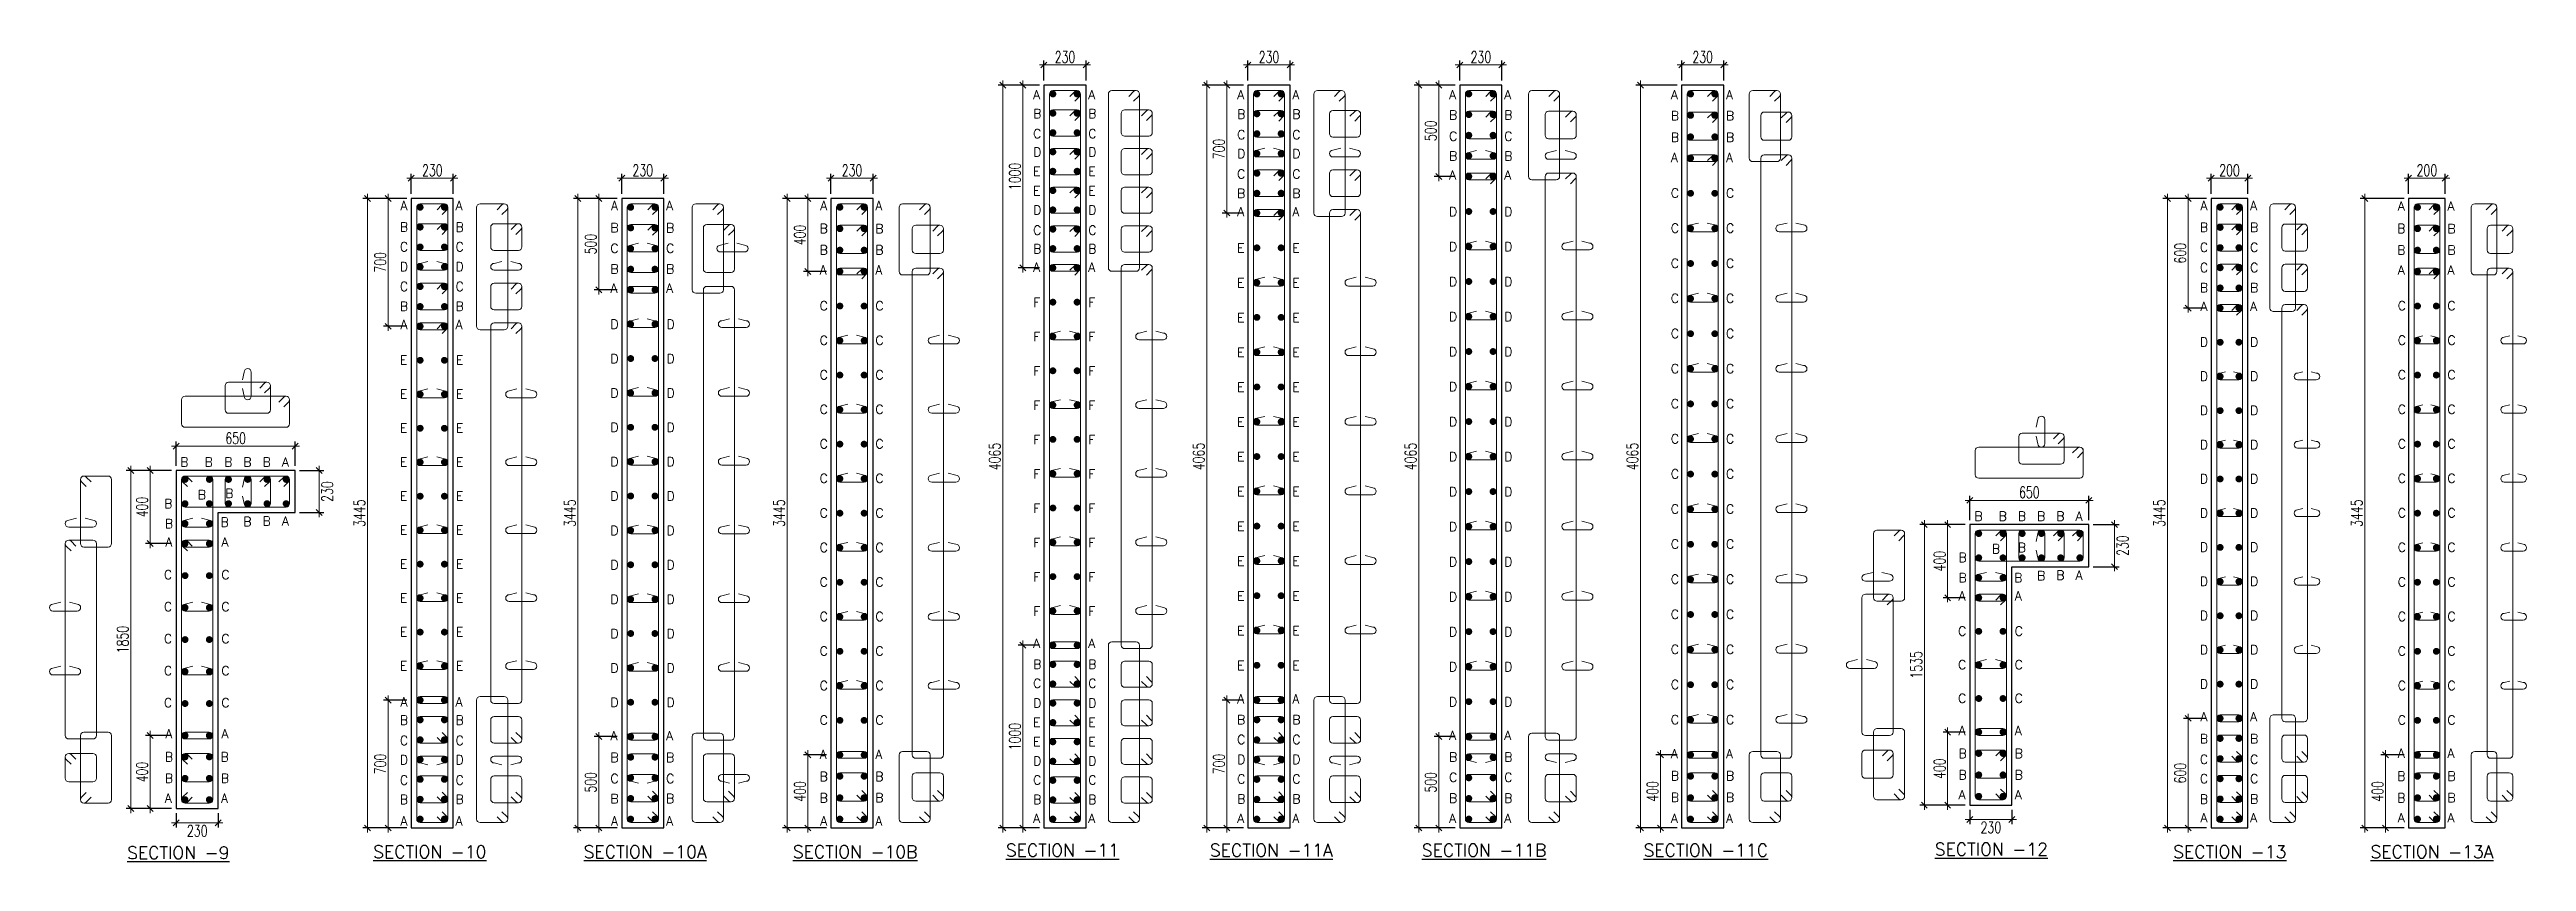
# Model space of a CAD drawing. Header units: millimetres. Extents: x 1363246 to 1691641, y -112430 to 78417.
# Drawn here: x 1568952 to 1623112, y -112430 to -94657 of the extents above; entities that cross this region are included whole.
import ezdxf

# ---------------------------------------------------------------- set-up
doc = ezdxf.new("R2010")
doc.units = ezdxf.units.MM
doc.header["$LTSCALE"] = 500
doc.header["$MEASUREMENT"] = 0
doc.header["$PDMODE"] = 34
doc.layers.get('Defpoints').update_dxf_attribs({"lineweight": 0})
doc.layers.add('DIAMENTION', color=1, linetype='Continuous', lineweight=0)
doc.layers.add('STEEL', color=7, linetype='Continuous', lineweight=20)
for name, color, linetype in [('Reinf', 4, 'Continuous'), ('S-TEXT', 3, 'Continuous'), ('TOWER AREA COLUMN.', 6, 'Continuous')]:
    doc.layers.add(name, color=color, linetype=linetype)
doc.styles.add('2MM', font='romans.shx', dxfattribs={"width": 0.7})
doc.styles.add('ROMANT', font='romant__.ttf', dxfattribs={"width": 0.9, "height": 600})
doc.dimstyles.new('SHUIB', dxfattribs={"dimtxt": 200, "dimasz": 180, "dimexe": 100, "dimexo": 250, "dimgap": 50, "dimtad": 2, "dimdec": 0, "dimzin": 1, "dimdsep": 46, "dimtxsty": '2MM', "dimblk": 'OBLIQUE', "dimcen": 0, "dimdle": 100, "dimclrd": 1, "dimclre": 1, "dimclrt": 3, "dimadec": 0, "dimazin": 0, "dimtfac": 1, "dimtdec": 0, "dimtix": 1, "dimtmove": 2, "dimatfit": 3, "dimfxl": 0, "dimtolj": 1, "dimlwd": -1, "dimarcsym": 0})

msp = doc.modelspace()

# ---------------------------------------------------------------- texts
at = {"layer": 'S-TEXT', "color": 1, "style": 'ROMANT'}
for s, height, p in [('A', 200, (1590458.7, -95746.3, 0)), ('A', 200, (1591664.5, -95746.3, 0)), ('A', 200, (1594919.9, -95746.3, 0)), ('A', 200, (1596125.7, -95746.3, 0)), ('A', 200, (1599553.4, -95746.3, 0)), ('A', 200, (1600759.1, -95746.3, 0)), ('A', 200, (1604402.6, -95746.3, 0)), ('A', 200, (1605608.4, -95746.3, 0)), ('B', 200, (1590458.7, -96160.4, 0)), ('C', 200, (1590458.7, -96598.6, 0)), ('B', 200, (1591664.5, -96160.4, 0)), ('C', 200, (1591664.5, -96598.6, 0)), ('B', 200, (1594919.9, -96171.8, 0)), ('B', 200, (1596125.7, -96171.8, 0)), ('B', 200, (1599553.4, -96188.8, 0)), ('B', 200, (1600759.1, -96188.8, 0)), ('B', 200, (1604402.6, -96205.9, 0)), ('B', 200, (1605608.4, -96205.9, 0)), ('D', 200, (1590458.7, -97002.4, 0)), ('D', 200, (1591664.5, -97002.4, 0)), ('D', 200, (1594919.9, -97036.6, 0)), ('C', 200, (1594919.9, -96620.3, 0)), ('D', 200, (1596125.7, -97036.6, 0)), ('C', 200, (1596125.7, -96620.3, 0)), ('B', 200, (1599553.4, -97087.8, 0)), ('C', 200, (1599553.4, -96655.6, 0)), ('B', 200, (1600759.1, -97087.8, 0)), ('C', 200, (1600759.1, -96655.6, 0)), ('A', 200, (1604402.6, -97119.8, 0)), ('B', 200, (1604402.6, -96678.8, 0)), ('A', 200, (1605608.4, -97119.8, 0)), ('B', 200, (1605608.4, -96678.8, 0)), ('E', 200, (1590456.7, -97425.5, 0)), ('E', 200, (1591664.5, -97425.5, 0)), ('C', 200, (1594917.9, -97483.1, 0)), ('C', 200, (1596125.7, -97483.1, 0)), ('A', 200, (1599553.4, -97504.3, 0)), ('A', 200, (1600759.1, -97504.3, 0)), ('A', 200, (1576624, -98172.3, 0)), ('A', 200, (1577829.7, -98172.3, 0)), ('A', 200, (1581227.6, -98172.3, 0)), ('A', 200, (1582433.3, -98172.3, 0)), ('A', 200, (1585801.7, -98172.3, 0)), ('A', 200, (1587007.5, -98172.3, 0)), ('E', 200, (1590456.7, -97849.4, 0)), ('E', 200, (1591664.5, -97849.4, 0)), ('B', 200, (1594917.9, -97906.4, 0)), ('B', 200, (1596125.7, -97906.4, 0)), ('C', 200, (1604402.6, -97899.9, 0)), ('C', 200, (1605608.4, -97899.9, 0)), ('A', 200, (1615982.4, -98172.3, 0)), ('A', 200, (1617068.2, -98172.3, 0)), ('A', 200, (1620298, -98180.6, 0)), ('A', 200, (1621383.8, -98180.6, 0)), ('B', 200, (1576612.4, -98640.5, 0)), ('B', 200, (1577829.7, -98644.6, 0)), ('B', 200, (1581216, -98657.6, 0)), ('B', 200, (1582433.3, -98661.7, 0)), ('B', 200, (1585790.2, -98674.7, 0)), ('B', 200, (1587007.5, -98678.8, 0)), ('D', 200, (1590458.7, -98269.6, 0)), ('C', 200, (1590458.7, -98712.5, 0)), ('D', 200, (1591664.5, -98269.6, 0)), ('C', 200, (1591664.5, -98712.5, 0)), ('A', 200, (1594919.9, -98308.3, 0)), ('A', 200, (1596125.7, -98308.3, 0)), ('D', 200, (1599551.3, -98306.8, 0)), ('D', 200, (1600759.1, -98306.8, 0)), ('C', 200, (1604402.6, -98668.2, 0)), ('C', 200, (1605608.4, -98668.2, 0)), ('B', 200, (1615970.9, -98647.3, 0)), ('B', 200, (1617068.2, -98651.4, 0)), ('B', 200, (1620286.5, -98674.7, 0)), ('B', 200, (1621383.8, -98678.8, 0)), ('C', 200, (1576612.4, -99074.7, 0)), ('C', 200, (1577829.7, -99074.7, 0)), ('C', 200, (1581216, -99108.8, 0)), ('C', 200, (1582433.3, -99108.8, 0)), ('B', 200, (1585790.2, -99143, 0)), ('B', 200, (1587007.5, -99143, 0)), ('B', 200, (1590458.7, -99119.8, 0)), ('B', 200, (1591664.5, -99119.8, 0)), ('E', 200, (1594917.9, -99102, 0)), ('E', 200, (1596125.7, -99102, 0)), ('D', 200, (1599551.3, -99073, 0)), ('D', 200, (1600759.1, -99073, 0)), ('C', 200, (1615970.9, -99088.3, 0)), ('C', 200, (1617068.2, -99088.3, 0)), ('B', 200, (1620286.5, -99146.3, 0)), ('B', 200, (1621383.8, -99146.3, 0)), ('D', 200, (1576612.4, -99508.8, 0)), ('D', 200, (1577829.7, -99508.8, 0)), ('B', 200, (1581216, -99560.1, 0)), ('B', 200, (1582433.3, -99560.1, 0)), ('A', 200, (1585790.2, -99580, 0)), ('A', 200, (1587007.5, -99580, 0)), ('A', 200, (1590458.7, -99521.9, 0)), ('A', 200, (1591664.5, -99521.9, 0)), ('D', 200, (1599551.3, -99839.3, 0)), ('D', 200, (1600759.1, -99839.3, 0)), ('C', 200, (1604402.6, -99436.4, 0)), ('C', 200, (1605608.4, -99436.4, 0)), ('C', 200, (1615970.9, -99529.3, 0)), ('C', 200, (1617068.2, -99529.3, 0)), ('A', 200, (1620298, -99581.3, 0)), ('A', 200, (1621383.8, -99581.3, 0)), ('B', 200, (1576612.4, -100377.2, 0)), ('C', 200, (1576612.4, -99943, 0)), ('B', 200, (1577829.7, -100377.2, 0)), ('C', 200, (1577829.7, -99943, 0)), ('A', 200, (1581216, -99979.6, 0)), ('A', 200, (1582433.3, -99979.6, 0)), ('C', 200, (1585790.2, -100365.5, 0)), ('C', 200, (1587009.7, -100365.5, 0)), ('F', 200, (1590458.7, -100293.5, 0)), ('F', 200, (1591664.5, -100293.5, 0)), ('E', 200, (1594917.9, -99863.4, 0)), ('E', 200, (1596125.7, -99863.4, 0)), ('C', 200, (1604402.6, -100204.6, 0)), ('C', 200, (1605608.4, -100204.6, 0)), ('B', 200, (1615970.9, -99970.3, 0)), ('A', 200, (1615982.4, -100377.3, 0)), ('A', 200, (1617068.2, -100377.3, 0)), ('B', 200, (1617068.2, -99970.3, 0)), ('C', 200, (1620298, -100364.5, 0)), ('C', 200, (1621383.8, -100364.5, 0)), ('A', 200, (1576624, -100777.3, 0)), ('A', 200, (1577829.7, -100777.3, 0)), ('D', 200, (1581216, -100770.2, 0)), ('D', 200, (1582442.8, -100770.2, 0)), ('E', 200, (1594917.9, -100624.8, 0)), ('E', 200, (1596125.7, -100624.8, 0)), ('D', 200, (1599551.3, -100605.5, 0)), ('D', 200, (1600759.1, -100605.5, 0)), ('C', 200, (1585790.2, -101121.2, 0)), ('C', 200, (1587009.7, -101121.2, 0)), ('F', 200, (1590458.7, -101044.4, 0)), ('F', 200, (1591664.5, -101044.4, 0)), ('E', 200, (1594917.9, -101386.3, 0)), ('E', 200, (1596125.7, -101386.3, 0)), ('D', 200, (1599551.3, -101371.8, 0)), ('D', 200, (1600759.1, -101371.8, 0)), ('C', 200, (1604402.6, -100972.9, 0)), ('C', 200, (1605608.4, -100972.9, 0)), ('D', 200, (1615970.9, -101159.7, 0)), ('D', 200, (1617068.2, -101159.7, 0)), ('C', 200, (1620298, -101120.2, 0)), ('C', 200, (1621383.8, -101120.2, 0)), ('E', 200, (1576612.4, -101555, 0)), ('E', 200, (1577839.2, -101555, 0)), ('D', 200, (1581216, -101522.5, 0)), ('D', 200, (1582442.8, -101522.5, 0)), ('C', 200, (1585790.2, -101876.9, 0)), ('C', 200, (1587009.7, -101876.9, 0)), ('F', 200, (1590458.7, -101795.3, 0)), ('F', 200, (1591664.5, -101795.3, 0)), ('C', 200, (1604402.6, -101741.1, 0)), ('C', 200, (1605608.4, -101741.1, 0)), ('D', 200, (1615970.9, -101908, 0)), ('D', 200, (1617068.2, -101908, 0)), ('C', 200, (1620298, -101875.9, 0)), ('C', 200, (1621383.8, -101875.9, 0)), ('E', 200, (1576612.4, -102298.6, 0)), ('E', 200, (1577839.2, -102298.6, 0)), ('D', 200, (1581216, -102274.9, 0)), ('D', 200, (1582442.8, -102274.9, 0)), ('F', 200, (1590458.7, -102546.2, 0)), ('F', 200, (1591664.5, -102546.2, 0)), ('E', 200, (1594917.9, -102147.7, 0)), ('E', 200, (1596125.7, -102147.7, 0)), ('D', 200, (1599551.3, -102138, 0)), ('D', 200, (1600759.1, -102138, 0)), ('C', 200, (1604402.6, -102509.3, 0)), ('C', 200, (1605608.4, -102509.3, 0)), ('E', 200, (1576612.4, -103042.3, 0)), ('E', 200, (1577839.2, -103042.3, 0)), ('D', 200, (1581216, -103027.2, 0)), ('D', 200, (1582442.8, -103027.2, 0)), ('C', 200, (1585790.2, -102632.6, 0)), ('C', 200, (1587009.7, -102632.6, 0)), ('E', 200, (1594917.9, -102909.1, 0)), ('E', 200, (1596125.7, -102909.1, 0)), ('D', 200, (1599551.3, -102904.3, 0)), ('D', 200, (1600759.1, -102904.3, 0)), ('D', 200, (1615970.9, -102656.3, 0)), ('D', 200, (1617068.2, -102656.3, 0)), ('C', 200, (1620298, -102631.7, 0)), ('C', 200, (1621383.8, -102631.7, 0)), ('C', 200, (1585790.2, -103388.3, 0)), ('C', 200, (1587009.7, -103388.3, 0)), ('F', 200, (1590458.7, -103297.1, 0)), ('F', 200, (1591664.5, -103297.1, 0)), ('C', 200, (1604402.6, -103277.6, 0)), ('C', 200, (1605608.4, -103277.6, 0)), ('D', 200, (1615970.9, -103404.7, 0)), ('D', 200, (1617068.2, -103404.7, 0)), ('C', 200, (1620298, -103387.4, 0)), ('C', 200, (1621383.8, -103387.4, 0)), ('B', 200, (1571809.3, -103786.1, 0)), ('B', 200, (1572339.3, -103786.1, 0)), ('B', 200, (1572770.8, -103786.1, 0)), ('B', 200, (1573188.6, -103786.1, 0)), ('B', 200, (1573610.8, -103786.1, 0)), ('A', 200, (1574030.8, -103786.1, 0)), ('E', 200, (1576612.4, -103785.9, 0)), ('E', 200, (1577839.2, -103785.9, 0)), ('D', 200, (1581216, -103779.5, 0)), ('D', 200, (1582442.8, -103779.5, 0)), ('C', 200, (1585790.2, -104144, 0)), ('C', 200, (1587009.7, -104144, 0)), ('F', 200, (1590458.7, -104048, 0)), ('F', 200, (1591664.5, -104048, 0)), ('E', 200, (1594917.9, -103670.5, 0)), ('E', 200, (1596125.7, -103670.5, 0)), ('D', 200, (1599551.3, -103670.5, 0)), ('D', 200, (1600759.1, -103670.5, 0)), ('C', 200, (1604402.6, -104045.8, 0)), ('C', 200, (1605608.4, -104045.8, 0)), ('D', 200, (1615970.9, -104153, 0)), ('D', 200, (1617068.2, -104153, 0)), ('C', 200, (1620298, -104143.1, 0)), ('C', 200, (1621383.8, -104143.1, 0)), ('B', 200, (1571460.5, -104696.6, 0)), ('B', 200, (1572192.2, -104500.7, 0)), ('B', 200, (1572791.6, -104471.6, 0)), ('E', 200, (1576612.4, -104529.5, 0)), ('E', 200, (1577839.2, -104529.5, 0)), ('D', 200, (1581216, -104531.8, 0)), ('D', 200, (1582442.8, -104531.8, 0)), ('E', 200, (1594917.9, -104432, 0)), ('E', 200, (1596125.7, -104432, 0)), ('D', 200, (1599551.3, -104436.8, 0)), ('D', 200, (1600759.1, -104436.8, 0)), ('B', 200, (1571472, -105134.1, 0)), ('B', 200, (1572689.4, -105101.6, 0)), ('B', 200, (1573188.6, -105089, 0)), ('B', 200, (1573610.8, -105078, 0)), ('A', 200, (1574030.8, -105078, 0)), ('C', 200, (1585790.2, -104899.7, 0)), ('C', 200, (1587009.7, -104899.7, 0)), ('F', 200, (1590458.7, -104798.9, 0)), ('F', 200, (1591664.5, -104798.9, 0)), ('E', 200, (1594917.9, -105193.4, 0)), ('E', 200, (1596125.7, -105193.4, 0)), ('D', 200, (1599551.3, -105203, 0)), ('D', 200, (1600759.1, -105203, 0)), ('C', 200, (1604402.6, -104814.1, 0)), ('C', 200, (1605608.4, -104814.1, 0)), ('B', 200, (1611041.2, -104970.8, 0)), ('B', 200, (1611571.2, -104970.8, 0)), ('B', 200, (1611991.2, -104970.8, 0)), ('B', 200, (1612411.2, -104970.8, 0)), ('B', 200, (1612831.2, -104970.8, 0)), ('A', 200, (1613251.2, -104970.8, 0)), ('D', 200, (1615970.9, -104901.3, 0)), ('D', 200, (1617068.2, -104901.3, 0)), ('C', 200, (1620298, -104898.8, 0)), ('C', 200, (1621383.8, -104898.8, 0)), ('A', 200, (1571483.6, -105538.3, 0)), ('A', 200, (1572710.4, -105538.3, 0)), ('E', 200, (1576612.4, -105273.2, 0)), ('E', 200, (1577839.2, -105273.2, 0)), ('D', 200, (1581216, -105284.1, 0)), ('D', 200, (1582442.8, -105284.1, 0)), ('C', 200, (1585790.2, -105655.5, 0)), ('C', 200, (1587009.7, -105655.5, 0)), ('F', 200, (1590458.7, -105549.9, 0)), ('F', 200, (1591664.5, -105549.9, 0)), ('C', 200, (1604402.6, -105582.3, 0)), ('C', 200, (1605608.4, -105582.3, 0)), ('B', 200, (1611424.1, -105685.3, 0)), ('B', 200, (1611991.2, -105656.3, 0)), ('D', 200, (1615970.9, -105649.7, 0)), ('D', 200, (1617068.2, -105649.7, 0)), ('C', 200, (1620298, -105654.5, 0)), ('C', 200, (1621383.8, -105654.5, 0)), ('C', 200, (1571453.2, -106252.2, 0)), ('C', 200, (1572710.4, -106252.2, 0)), ('E', 200, (1576612.4, -106016.8, 0)), ('E', 200, (1577839.2, -106016.8, 0)), ('D', 200, (1581216, -106036.4, 0)), ('D', 200, (1582442.8, -106036.4, 0)), ('F', 200, (1590458.7, -106300.8, 0)), ('F', 200, (1591664.5, -106300.8, 0)), ('E', 200, (1594917.9, -105954.8, 0)), ('E', 200, (1596125.7, -105954.8, 0)), ('D', 200, (1599551.3, -105969.3, 0)), ('D', 200, (1600759.1, -105969.3, 0)), ('C', 200, (1604402.6, -106350.5, 0)), ('C', 200, (1605608.4, -106350.5, 0)), ('B', 200, (1610692.4, -105874.7, 0)), ('B', 200, (1610692.4, -106318.8, 0)), ('B', 200, (1611909.7, -106318.8, 0)), ('B', 200, (1612411.2, -106273.6, 0)), ('B', 200, (1612831.2, -106262.7, 0)), ('A', 200, (1613251.2, -106262.7, 0)), ('E', 200, (1576612.4, -106760.4, 0)), ('E', 200, (1577839.2, -106760.4, 0)), ('D', 200, (1581216, -106790, 0)), ('D', 200, (1582442.8, -106790, 0)), ('C', 200, (1585790.2, -106411.2, 0)), ('C', 200, (1587009.7, -106411.2, 0)), ('E', 200, (1594917.9, -106716.3, 0)), ('E', 200, (1596125.7, -106716.3, 0)), ('D', 200, (1599551.3, -106735.5, 0)), ('D', 200, (1600759.1, -106735.5, 0)), ('A', 200, (1610692.4, -106713.6, 0)), ('A', 200, (1611921.3, -106713.6, 0)), ('D', 200, (1615970.9, -106398, 0)), ('D', 200, (1617068.2, -106398, 0)), ('C', 200, (1620298, -106410.2, 0)), ('C', 200, (1621383.8, -106410.2, 0)), ('C', 200, (1571453.2, -106952.2, 0)), ('C', 200, (1572710.4, -106952.2, 0)), ('C', 200, (1585790.2, -107166.9, 0)), ('C', 200, (1587009.7, -107166.9, 0)), ('F', 200, (1590458.7, -107051.7, 0)), ('F', 200, (1591664.5, -107051.7, 0)), ('C', 200, (1604402.6, -107118.8, 0)), ('C', 200, (1605608.4, -107118.8, 0)), ('D', 200, (1615970.9, -107146.3, 0)), ('D', 200, (1617068.2, -107146.3, 0)), ('C', 200, (1620298, -107165.9, 0)), ('C', 200, (1621383.8, -107165.9, 0)), ('C', 200, (1571453.2, -107652.2, 0)), ('C', 200, (1572710.4, -107652.2, 0)), ('E', 200, (1576612.4, -107504.1, 0)), ('E', 200, (1577839.2, -107504.1, 0)), ('D', 200, (1581216, -107541, 0)), ('D', 200, (1582442.8, -107541, 0)), ('C', 200, (1585790.2, -107922.6, 0)), ('C', 200, (1587009.7, -107922.6, 0)), ('A', 200, (1590458.7, -107756.3, 0)), ('A', 200, (1591664.5, -107756.3, 0)), ('E', 200, (1594917.9, -107477.7, 0)), ('E', 200, (1596125.7, -107477.7, 0)), ('D', 200, (1599551.3, -107501.8, 0)), ('D', 200, (1600759.1, -107501.8, 0)), ('C', 200, (1604402.6, -107887, 0)), ('C', 200, (1605608.4, -107887, 0)), ('C', 200, (1610683.1, -107487.4, 0)), ('C', 200, (1611921.3, -107487.4, 0)), ('D', 200, (1615970.9, -107894.7, 0)), ('D', 200, (1617068.2, -107894.7, 0)), ('C', 200, (1620298, -107921.7, 0)), ('C', 200, (1621383.8, -107921.7, 0)), ('C', 200, (1571453.2, -108352.2, 0)), ('C', 200, (1572710.4, -108352.2, 0)), ('E', 200, (1576612.4, -108247.7, 0)), ('E', 200, (1577839.2, -108247.7, 0)), ('D', 200, (1581216, -108293.3, 0)), ('D', 200, (1582442.8, -108293.3, 0)), ('B', 200, (1590458.7, -108212.3, 0)), ('B', 200, (1591664.5, -108212.3, 0)), ('E', 200, (1594917.9, -108239.1, 0)), ('E', 200, (1596125.7, -108239.1, 0)), ('D', 200, (1599551.3, -108268, 0)), ('D', 200, (1600759.1, -108268, 0)), ('C', 200, (1610683.1, -108222.4, 0)), ('C', 200, (1611921.3, -108222.4, 0)), ('C', 200, (1571453.2, -109052.2, 0)), ('C', 200, (1572710.4, -109052.2, 0)), ('A', 200, (1576624, -109034.9, 0)), ('A', 200, (1577829.7, -109034.9, 0)), ('D', 200, (1581216, -109045.6, 0)), ('D', 200, (1582442.8, -109045.6, 0)), ('C', 200, (1585790.2, -108678.3, 0)), ('C', 200, (1587009.7, -108678.3, 0)), ('C', 200, (1590458.7, -108630.6, 0)), ('C', 200, (1591664.5, -108630.6, 0)), ('A', 200, (1594919.9, -108968.1, 0)), ('A', 200, (1596125.7, -108968.1, 0)), ('D', 200, (1599551.3, -109034.3, 0)), ('D', 200, (1600759.1, -109034.3, 0)), ('C', 200, (1604402.6, -108655.2, 0)), ('C', 200, (1605608.4, -108655.2, 0)), ('C', 200, (1610683.1, -108957.4, 0)), ('C', 200, (1611921.3, -108957.4, 0)), ('D', 200, (1615970.9, -108643, 0)), ('D', 200, (1617068.2, -108643, 0)), ('C', 200, (1620298, -108677.4, 0)), ('C', 200, (1621383.8, -108677.4, 0)), ('B', 200, (1576612.4, -109435, 0)), ('B', 200, (1577829.7, -109435, 0)), ('C', 200, (1585790.2, -109434, 0)), ('C', 200, (1587009.7, -109434, 0)), ('E', 200, (1590456.7, -109482.7, 0)), ('D', 200, (1590458.7, -109062.5, 0)), ('D', 200, (1591664.5, -109062.5, 0)), ('E', 200, (1591664.5, -109482.7, 0)), ('B', 200, (1594917.9, -109425.8, 0)), ('B', 200, (1596125.7, -109425.8, 0)), ('C', 200, (1604402.6, -109423.5, 0)), ('C', 200, (1605608.4, -109423.5, 0)), ('A', 200, (1615982.4, -109359.9, 0)), ('A', 200, (1617068.2, -109359.9, 0)), ('C', 200, (1620298, -109433.1, 0)), ('C', 200, (1621383.8, -109433.1, 0)), ('A', 200, (1571483.6, -109733.6, 0)), ('A', 200, (1572710.4, -109733.6, 0)), ('C', 200, (1576612.4, -109880.1, 0)), ('C', 200, (1577829.7, -109880.1, 0)), ('A', 200, (1581216, -109777.3, 0)), ('A', 200, (1582433.3, -109777.3, 0)), ('E', 200, (1590456.7, -109906.6, 0)), ('E', 200, (1591664.5, -109906.6, 0)), ('C', 200, (1594917.9, -109859.9, 0)), ('C', 200, (1596125.7, -109859.9, 0)), ('A', 200, (1599553.4, -109768.1, 0)), ('A', 200, (1600759.1, -109768.1, 0)), ('A', 200, (1610692.4, -109662.4, 0)), ('A', 200, (1611921.3, -109662.4, 0)), ('B', 200, (1615970.9, -109841.8, 0)), ('B', 200, (1617068.2, -109841.8, 0)), ('B', 200, (1571472, -110240, 0)), ('B', 200, (1572689.4, -110240, 0)), ('D', 200, (1576612.4, -110303.3, 0)), ('D', 200, (1577829.7, -110303.3, 0)), ('B', 200, (1581216, -110252.1, 0)), ('B', 200, (1582433.3, -110252.1, 0)), ('A', 200, (1585790.2, -110182, 0)), ('B', 200, (1585790.2, -110669.1, 0)), ('A', 200, (1587007.5, -110182, 0)), ('B', 200, (1587007.5, -110669.1, 0)), ('D', 200, (1590458.7, -110329.7, 0)), ('D', 200, (1591664.5, -110329.7, 0)), ('D', 200, (1594919.9, -110295.6, 0)), ('D', 200, (1596125.7, -110295.6, 0)), ('B', 200, (1599553.4, -110244.3, 0)), ('B', 200, (1600759.1, -110244.3, 0)), ('A', 200, (1604402.6, -110168.1, 0)), ('B', 200, (1604402.6, -110653.3, 0)), ('A', 200, (1605608.4, -110168.1, 0)), ('B', 200, (1605608.4, -110653.3, 0)), ('B', 200, (1610692.4, -110164.6, 0)), ('B', 200, (1610692.4, -110633, 0)), ('B', 200, (1611921.3, -110164.6, 0)), ('B', 200, (1611921.3, -110633, 0)), ('C', 200, (1615970.9, -110293.7, 0)), ('C', 200, (1617068.2, -110293.7, 0)), ('B', 200, (1620286.5, -110660.5, 0)), ('A', 200, (1620298, -110159.9, 0)), ('A', 200, (1621383.8, -110159.9, 0)), ('B', 200, (1621383.8, -110660.5, 0)), ('A', 200, (1571472, -111142, 0)), ('B', 200, (1571472, -110708.3, 0)), ('A', 200, (1572700.9, -111142, 0)), ('B', 200, (1572698.9, -110708.3, 0)), ('B', 200, (1576612.4, -111171.6, 0)), ('C', 200, (1576612.4, -110748.4, 0)), ('B', 200, (1577829.7, -111167.6, 0)), ('C', 200, (1577829.7, -110748.4, 0)), ('B', 200, (1581216, -111154.6, 0)), ('C', 200, (1581216, -110714.2, 0)), ('B', 200, (1582433.3, -111150.5, 0)), ('C', 200, (1582433.3, -110714.2, 0)), ('B', 200, (1585790.2, -111137.5, 0)), ('B', 200, (1587007.5, -111133.4, 0)), ('B', 200, (1590458.7, -111171.8, 0)), ('C', 200, (1590458.7, -110744.4, 0)), ('B', 200, (1591664.5, -111171.8, 0)), ('C', 200, (1591664.5, -110744.4, 0)), ('B', 200, (1594919.9, -111160.4, 0)), ('C', 200, (1594919.9, -110722.8, 0)), ('B', 200, (1596125.7, -111160.4, 0)), ('C', 200, (1596125.7, -110722.8, 0)), ('B', 200, (1599553.4, -111143.3, 0)), ('C', 200, (1599553.4, -110687.5, 0)), ('B', 200, (1600759.1, -111143.3, 0)), ('C', 200, (1600759.1, -110687.5, 0)), ('B', 200, (1604402.6, -111126.2, 0)), ('B', 200, (1605608.4, -111126.2, 0)), ('A', 200, (1610692.4, -111067.4, 0)), ('A', 200, (1611921.3, -111067.4, 0)), ('B', 200, (1615970.9, -111164.8, 0)), ('C', 200, (1615970.9, -110715.1, 0)), ('B', 200, (1617068.2, -111160.7, 0)), ('C', 200, (1617068.2, -110715.1, 0)), ('B', 200, (1620286.5, -111137.5, 0)), ('B', 200, (1621383.8, -111133.4, 0)), ('A', 200, (1576624, -111639.9, 0)), ('A', 200, (1577829.7, -111639.9, 0)), ('A', 200, (1581227.6, -111639.9, 0)), ('A', 200, (1582433.3, -111639.9, 0)), ('A', 200, (1585801.7, -111639.9, 0)), ('A', 200, (1587007.5, -111639.9, 0)), ('A', 200, (1590458.7, -111585.8, 0)), ('A', 200, (1591664.5, -111585.8, 0)), ('A', 200, (1594919.9, -111585.8, 0)), ('A', 200, (1596125.7, -111585.8, 0)), ('A', 200, (1599553.4, -111585.8, 0)), ('A', 200, (1600759.1, -111585.8, 0)), ('A', 200, (1604402.6, -111585.8, 0)), ('A', 200, (1605608.4, -111585.8, 0)), ('A', 200, (1615982.4, -111570.6, 0)), ('A', 200, (1617068.2, -111570.6, 0)), ('A', 200, (1620298, -111570.6, 0)), ('A', 200, (1621383.8, -111570.6, 0)), ('%%USECTION -9', 275, (1570647.2, -112374.8, -9.7)), ('%%USECTION -10', 275, (1576028.5, -112354.6, -9.7)), ('%%USECTION -10A', 275, (1580632.1, -112354.6, -9.7)), ('%%USECTION -10B', 275, (1585206.2, -112354.6, -9.7)), ('%%USECTION -11', 275, (1589863.2, -112320.1, -9.7)), ('%%USECTION -11A', 275, (1594324.4, -112320.1, -9.7)), ('%%USECTION -11B', 275, (1598957.9, -112320.1, -9.7)), ('%%USECTION -11C', 275, (1603807.1, -112320.1, -9.7)), ('%%USECTION -12', 275, (1610174.3, -112299.4, -9.7)), ('%%USECTION -13', 275, (1615386.9, -112354.6, -9.7)), ('%%USECTION -13A', 275, (1619702.5, -112354.6, -9.7))]:
    msp.add_text(s, height=height, dxfattribs=at).set_placement(p)

# ---------------------------------------------------------------- blocks, each defined once
blk = doc.blocks.new('_Oblique')
at = {"color": 0, "linetype": 'ByBlock', "lineweight": -2}
blk.add_line((-0.5, -0.5), (0.5, 0.5), dxfattribs=at)
blk = doc.blocks.new('*D139')
at = {"layer": 'Defpoints', "color": 0, "ltscale": 100, "transparency": 16777216}
for p in [(1576861, -97476), (1576861, -97916), (1577781, -97916)]:
    blk.add_point(p, dxfattribs=at)
at = {"layer": 'DIAMENTION', "color": 1, "ltscale": 100, "transparency": 16777216}
blk.add_line((1577881, -97476), (1576761, -97476), dxfattribs=at)
at = {"layer": 'DIAMENTION', "color": 1, "lineweight": -2, "ltscale": 100, "transparency": 16777216}
for p, q in [((1576861, -97816), (1576861, -97376)), ((1577781, -97816), (1577781, -97376))]:
    blk.add_line(p, q, dxfattribs=at)
at = {"layer": 'DIAMENTION', "color": 1, "ltscale": 100, "transparency": 16777216, "xscale": 130, "yscale": 130, "zscale": 130, "rotation": 180}
blk.add_blockref('_Oblique', (1576861, -97476), dxfattribs=at)
at = {"layer": 'DIAMENTION', "color": 1, "ltscale": 100, "transparency": 16777216, "xscale": 130, "yscale": 130, "zscale": 130}
blk.add_blockref('_Oblique', (1577781, -97476), dxfattribs=at)
at = {"layer": 'DIAMENTION', "color": 3, "ltscale": 100, "transparency": 16777216, "insert": (1577321, -97301), "char_height": 250, "attachment_point": 5, "style": '2MM'}
blk.add_mtext('\\A1;230', dxfattribs=at)
blk = doc.blocks.new('*D140')
at = {"layer": 'Defpoints', "color": 0, "ltscale": 100, "transparency": 16777216}
for p in [(1576861, -97916), (1575902, -111696), (1576861, -111696)]:
    blk.add_point(p, dxfattribs=at)
at = {"layer": 'DIAMENTION', "color": 1, "lineweight": -2, "ltscale": 100, "transparency": 16777216}
for p, q in [((1576761, -97916), (1575802, -97916)), ((1576761, -111696), (1575802, -111696))]:
    blk.add_line(p, q, dxfattribs=at)
at = {"layer": 'DIAMENTION', "color": 1, "ltscale": 100, "transparency": 16777216}
blk.add_line((1575902, -97816), (1575902, -111796), dxfattribs=at)
at = {"layer": 'DIAMENTION', "color": 1, "ltscale": 100, "transparency": 16777216, "xscale": 130, "yscale": 130, "zscale": 130}
for p, rotation in [((1575902, -97916), 90), ((1575902, -111696), 270)]:
    blk.add_blockref('_Oblique', p, dxfattribs=dict(at, rotation=rotation))
at = {"layer": 'DIAMENTION', "color": 3, "ltscale": 100, "transparency": 16777216, "insert": (1575727, -104806), "char_height": 250, "attachment_point": 5, "rotation": 90, "style": '2MM'}
blk.add_mtext('\\A1;3445', dxfattribs=at)
blk = doc.blocks.new('*D141')
at = {"layer": 'Defpoints', "color": 0, "ltscale": 100, "transparency": 16777216}
for p in [(1590696, -94996), (1590696, -95436), (1591616, -95436)]:
    blk.add_point(p, dxfattribs=at)
at = {"layer": 'DIAMENTION', "color": 1, "ltscale": 100, "transparency": 16777216}
blk.add_line((1591716, -94996), (1590596, -94996), dxfattribs=at)
at = {"layer": 'DIAMENTION', "color": 1, "lineweight": -2, "ltscale": 100, "transparency": 16777216}
for p, q in [((1590696, -95336), (1590696, -94896)), ((1591616, -95336), (1591616, -94896))]:
    blk.add_line(p, q, dxfattribs=at)
at = {"layer": 'DIAMENTION', "color": 1, "ltscale": 100, "transparency": 16777216, "xscale": 130, "yscale": 130, "zscale": 130, "rotation": 180}
blk.add_blockref('_Oblique', (1590696, -94996), dxfattribs=at)
at = {"layer": 'DIAMENTION', "color": 1, "ltscale": 100, "transparency": 16777216, "xscale": 130, "yscale": 130, "zscale": 130}
blk.add_blockref('_Oblique', (1591616, -94996), dxfattribs=at)
at = {"layer": 'DIAMENTION', "color": 3, "ltscale": 100, "transparency": 16777216, "insert": (1591156, -94821), "char_height": 250, "attachment_point": 5, "style": '2MM'}
blk.add_mtext('\\A1;230', dxfattribs=at)
blk = doc.blocks.new('*D142')
at = {"layer": 'Defpoints', "color": 0, "ltscale": 100, "transparency": 16777216}
for p in [(1590696, -95436), (1589795, -111696), (1590696, -111696)]:
    blk.add_point(p, dxfattribs=at)
at = {"layer": 'DIAMENTION', "color": 1, "lineweight": -2, "ltscale": 100, "transparency": 16777216}
for p, q in [((1590596, -95436), (1589695, -95436)), ((1590596, -111696), (1589695, -111696))]:
    blk.add_line(p, q, dxfattribs=at)
at = {"layer": 'DIAMENTION', "color": 1, "ltscale": 100, "transparency": 16777216}
blk.add_line((1589795, -95336), (1589795, -111796), dxfattribs=at)
at = {"layer": 'DIAMENTION', "color": 1, "ltscale": 100, "transparency": 16777216, "xscale": 130, "yscale": 130, "zscale": 130}
for p, rotation in [((1589795, -95436), 90), ((1589795, -111696), 270)]:
    blk.add_blockref('_Oblique', p, dxfattribs=dict(at, rotation=rotation))
at = {"layer": 'DIAMENTION', "color": 3, "ltscale": 100, "transparency": 16777216, "insert": (1589620, -103566), "char_height": 250, "attachment_point": 5, "rotation": 90, "style": '2MM'}
blk.add_mtext('\\A1;4065', dxfattribs=at)
blk = doc.blocks.new('*D117')
at = {"layer": 'Defpoints', "color": 0, "ltscale": 100, "transparency": 16777216}
for p in [(1613541, -104525), (1610941, -105057), (1613541, -105057)]:
    blk.add_point(p, dxfattribs=at)
at = {"layer": 'DIAMENTION', "color": 1, "ltscale": 100, "transparency": 16777216}
blk.add_line((1610841, -104525), (1613641, -104525), dxfattribs=at)
at = {"layer": 'DIAMENTION', "color": 1, "lineweight": -2, "ltscale": 100, "transparency": 16777216}
for p, q in [((1610941, -104957), (1610941, -104425)), ((1613541, -104957), (1613541, -104425))]:
    blk.add_line(p, q, dxfattribs=at)
at = {"layer": 'DIAMENTION', "color": 1, "ltscale": 100, "transparency": 16777216, "xscale": 130, "yscale": 130, "zscale": 130, "rotation": 180}
blk.add_blockref('_Oblique', (1610941, -104525), dxfattribs=at)
at = {"layer": 'DIAMENTION', "color": 1, "ltscale": 100, "transparency": 16777216, "xscale": 130, "yscale": 130, "zscale": 130}
blk.add_blockref('_Oblique', (1613541, -104525), dxfattribs=at)
at = {"layer": 'DIAMENTION', "color": 3, "ltscale": 100, "transparency": 16777216, "insert": (1612241, -104350), "char_height": 250, "attachment_point": 5, "style": '2MM'}
blk.add_mtext('\\A1;650', dxfattribs=at)
blk = doc.blocks.new('*D118')
at = {"layer": 'Defpoints', "color": 0, "ltscale": 100, "transparency": 16777216}
for p in [(1610941, -105057), (1609946, -111197), (1610941, -111197)]:
    blk.add_point(p, dxfattribs=at)
at = {"layer": 'DIAMENTION', "color": 1, "lineweight": -2, "ltscale": 100, "transparency": 16777216}
for p, q in [((1610841, -105057), (1609846, -105057)), ((1610841, -111197), (1609846, -111197))]:
    blk.add_line(p, q, dxfattribs=at)
at = {"layer": 'DIAMENTION', "color": 1, "ltscale": 100, "transparency": 16777216}
blk.add_line((1609946, -104957), (1609946, -111297), dxfattribs=at)
at = {"layer": 'DIAMENTION', "color": 1, "ltscale": 100, "transparency": 16777216, "xscale": 130, "yscale": 130, "zscale": 130}
for p, rotation in [((1609946, -105057), 90), ((1609946, -111197), 270)]:
    blk.add_blockref('_Oblique', p, dxfattribs=dict(at, rotation=rotation))
at = {"layer": 'DIAMENTION', "color": 3, "ltscale": 100, "transparency": 16777216, "insert": (1609771, -108127), "char_height": 250, "attachment_point": 5, "rotation": 90, "style": '2MM'}
blk.add_mtext('\\A1;1535', dxfattribs=at)
blk = doc.blocks.new('*D119')
at = {"layer": 'Defpoints', "color": 0, "ltscale": 100, "transparency": 16777216}
for p in [(1610941, -111197), (1611861, -111197), (1611861, -111510)]:
    blk.add_point(p, dxfattribs=at)
at = {"layer": 'DIAMENTION', "color": 1, "ltscale": 100, "transparency": 16777216}
blk.add_line((1610841, -111510), (1611961, -111510), dxfattribs=at)
at = {"layer": 'DIAMENTION', "color": 1, "lineweight": -2, "ltscale": 100, "transparency": 16777216}
for p, q in [((1610941, -111297), (1610941, -111610)), ((1611861, -111297), (1611861, -111610))]:
    blk.add_line(p, q, dxfattribs=at)
at = {"layer": 'DIAMENTION', "color": 1, "ltscale": 100, "transparency": 16777216, "xscale": 130, "yscale": 130, "zscale": 130, "rotation": 180}
blk.add_blockref('_Oblique', (1610941, -111510), dxfattribs=at)
at = {"layer": 'DIAMENTION', "color": 1, "ltscale": 100, "transparency": 16777216, "xscale": 130, "yscale": 130, "zscale": 130}
blk.add_blockref('_Oblique', (1611861, -111510), dxfattribs=at)
at = {"layer": 'DIAMENTION', "color": 3, "ltscale": 100, "transparency": 16777216, "insert": (1611401, -111685), "char_height": 250, "attachment_point": 5, "style": '2MM'}
blk.add_mtext('\\A1;230', dxfattribs=at)
blk = doc.blocks.new('*D120')
at = {"layer": 'Defpoints', "color": 0, "ltscale": 100, "transparency": 16777216}
for p in [(1613541, -105057), (1613541, -105977), (1614107, -105977)]:
    blk.add_point(p, dxfattribs=at)
at = {"layer": 'DIAMENTION', "color": 1, "lineweight": -2, "ltscale": 100, "transparency": 16777216}
for p, q in [((1613641, -105057), (1614207, -105057)), ((1613641, -105977), (1614207, -105977))]:
    blk.add_line(p, q, dxfattribs=at)
at = {"layer": 'DIAMENTION', "color": 1, "ltscale": 100, "transparency": 16777216}
blk.add_line((1614107, -104957), (1614107, -106077), dxfattribs=at)
at = {"layer": 'DIAMENTION', "color": 1, "ltscale": 100, "transparency": 16777216, "xscale": 130, "yscale": 130, "zscale": 130}
for p, rotation in [((1614107, -105057), 90), ((1614107, -105977), 270)]:
    blk.add_blockref('_Oblique', p, dxfattribs=dict(at, rotation=rotation))
at = {"layer": 'DIAMENTION', "color": 3, "ltscale": 100, "transparency": 16777216, "insert": (1614282, -105517), "char_height": 250, "attachment_point": 5, "rotation": 90, "style": '2MM'}
blk.add_mtext('\\A1;230', dxfattribs=at)
blk = doc.blocks.new('*D190')
at = {"layer": 'Defpoints', "color": 0, "ltscale": 100, "transparency": 16777216}
for p in [(1574321, -103340), (1571721, -103872), (1574321, -103872)]:
    blk.add_point(p, dxfattribs=at)
at = {"layer": 'DIAMENTION', "color": 1, "ltscale": 100, "transparency": 16777216}
blk.add_line((1571621, -103340), (1574421, -103340), dxfattribs=at)
at = {"layer": 'DIAMENTION', "color": 1, "lineweight": -2, "ltscale": 100, "transparency": 16777216}
for p, q in [((1571721, -103772), (1571721, -103240)), ((1574321, -103772), (1574321, -103240))]:
    blk.add_line(p, q, dxfattribs=at)
at = {"layer": 'DIAMENTION', "color": 1, "ltscale": 100, "transparency": 16777216, "xscale": 130, "yscale": 130, "zscale": 130, "rotation": 180}
blk.add_blockref('_Oblique', (1571721, -103340), dxfattribs=at)
at = {"layer": 'DIAMENTION', "color": 1, "ltscale": 100, "transparency": 16777216, "xscale": 130, "yscale": 130, "zscale": 130}
blk.add_blockref('_Oblique', (1574321, -103340), dxfattribs=at)
at = {"layer": 'DIAMENTION', "color": 3, "ltscale": 100, "transparency": 16777216, "insert": (1573021, -103165), "char_height": 250, "attachment_point": 5, "style": '2MM'}
blk.add_mtext('\\A1;650', dxfattribs=at)
blk = doc.blocks.new('*D191')
at = {"layer": 'Defpoints', "color": 0, "ltscale": 100, "transparency": 16777216}
for p in [(1571721, -103872), (1570727, -111272), (1571721, -111272)]:
    blk.add_point(p, dxfattribs=at)
at = {"layer": 'DIAMENTION', "color": 1, "lineweight": -2, "ltscale": 100, "transparency": 16777216}
for p, q in [((1571621, -103872), (1570627, -103872)), ((1571621, -111272), (1570627, -111272))]:
    blk.add_line(p, q, dxfattribs=at)
at = {"layer": 'DIAMENTION', "color": 1, "ltscale": 100, "transparency": 16777216}
blk.add_line((1570727, -103772), (1570727, -111372), dxfattribs=at)
at = {"layer": 'DIAMENTION', "color": 1, "ltscale": 100, "transparency": 16777216, "xscale": 130, "yscale": 130, "zscale": 130}
for p, rotation in [((1570727, -103872), 90), ((1570727, -111272), 270)]:
    blk.add_blockref('_Oblique', p, dxfattribs=dict(at, rotation=rotation))
at = {"layer": 'DIAMENTION', "color": 3, "ltscale": 100, "transparency": 16777216, "insert": (1570552, -107572), "char_height": 250, "attachment_point": 5, "rotation": 90, "style": '2MM'}
blk.add_mtext('\\A1;1850', dxfattribs=at)
blk = doc.blocks.new('*D192')
at = {"layer": 'Defpoints', "color": 0, "ltscale": 100, "transparency": 16777216}
for p in [(1571721, -111272), (1572641, -111272), (1572641, -111585)]:
    blk.add_point(p, dxfattribs=at)
at = {"layer": 'DIAMENTION', "color": 1, "lineweight": -2, "ltscale": 100, "transparency": 16777216}
for p, q in [((1571721, -111372), (1571721, -111685)), ((1572641, -111372), (1572641, -111685))]:
    blk.add_line(p, q, dxfattribs=at)
at = {"layer": 'DIAMENTION', "color": 1, "ltscale": 100, "transparency": 16777216}
blk.add_line((1571621, -111585), (1572741, -111585), dxfattribs=at)
at = {"layer": 'DIAMENTION', "color": 1, "ltscale": 100, "transparency": 16777216, "xscale": 130, "yscale": 130, "zscale": 130, "rotation": 180}
blk.add_blockref('_Oblique', (1571721, -111585), dxfattribs=at)
at = {"layer": 'DIAMENTION', "color": 1, "ltscale": 100, "transparency": 16777216, "xscale": 130, "yscale": 130, "zscale": 130}
blk.add_blockref('_Oblique', (1572641, -111585), dxfattribs=at)
at = {"layer": 'DIAMENTION', "color": 3, "ltscale": 100, "transparency": 16777216, "insert": (1572181, -111760), "char_height": 250, "attachment_point": 5, "style": '2MM'}
blk.add_mtext('\\A1;230', dxfattribs=at)
blk = doc.blocks.new('*D193')
at = {"layer": 'Defpoints', "color": 0, "ltscale": 100, "transparency": 16777216}
for p in [(1574321, -103872), (1574321, -104792), (1574848, -104792)]:
    blk.add_point(p, dxfattribs=at)
at = {"layer": 'DIAMENTION', "color": 1, "lineweight": -2, "ltscale": 100, "transparency": 16777216}
for p, q in [((1574421, -103872), (1574948, -103872)), ((1574421, -104792), (1574948, -104792))]:
    blk.add_line(p, q, dxfattribs=at)
at = {"layer": 'DIAMENTION', "color": 1, "ltscale": 100, "transparency": 16777216}
blk.add_line((1574848, -103772), (1574848, -104892), dxfattribs=at)
at = {"layer": 'DIAMENTION', "color": 1, "ltscale": 100, "transparency": 16777216, "xscale": 130, "yscale": 130, "zscale": 130}
for p, rotation in [((1574848, -103872), 90), ((1574848, -104792), 270)]:
    blk.add_blockref('_Oblique', p, dxfattribs=dict(at, rotation=rotation))
at = {"layer": 'DIAMENTION', "color": 3, "ltscale": 100, "transparency": 16777216, "insert": (1575023, -104332), "char_height": 250, "attachment_point": 5, "rotation": 90, "style": '2MM'}
blk.add_mtext('\\A1;230', dxfattribs=at)
blk = doc.blocks.new('*D188')
at = {"layer": 'Defpoints', "color": 0, "ltscale": 100, "transparency": 16777216}
for p in [(1571721, -103872), (1571151, -105472), (1571721, -105472)]:
    blk.add_point(p, dxfattribs=at)
at = {"layer": 'DIAMENTION', "color": 1, "lineweight": -2, "ltscale": 100, "transparency": 16777216}
for p, q in [((1571621, -103872), (1571051, -103872)), ((1571621, -105472), (1571051, -105472))]:
    blk.add_line(p, q, dxfattribs=at)
at = {"layer": 'DIAMENTION', "color": 1, "ltscale": 100, "transparency": 16777216}
blk.add_line((1571151, -103772), (1571151, -105572), dxfattribs=at)
at = {"layer": 'DIAMENTION', "color": 1, "ltscale": 100, "transparency": 16777216, "xscale": 130, "yscale": 130, "zscale": 130}
for p, rotation in [((1571151, -103872), 90), ((1571151, -105472), 270)]:
    blk.add_blockref('_Oblique', p, dxfattribs=dict(at, rotation=rotation))
at = {"layer": 'DIAMENTION', "color": 3, "ltscale": 100, "transparency": 16777216, "insert": (1570976, -104672), "char_height": 250, "attachment_point": 5, "rotation": 90, "style": '2MM'}
blk.add_mtext('\\A1;400', dxfattribs=at)
blk = doc.blocks.new('*D189')
at = {"layer": 'Defpoints', "color": 0, "ltscale": 100, "transparency": 16777216}
for p in [(1571721, -109672), (1571151, -111272), (1571721, -111272)]:
    blk.add_point(p, dxfattribs=at)
at = {"layer": 'DIAMENTION', "color": 1, "lineweight": -2, "ltscale": 100, "transparency": 16777216}
for p, q in [((1571621, -109672), (1571051, -109672)), ((1571621, -111272), (1571051, -111272))]:
    blk.add_line(p, q, dxfattribs=at)
at = {"layer": 'DIAMENTION', "color": 1, "ltscale": 100, "transparency": 16777216}
blk.add_line((1571151, -109572), (1571151, -111372), dxfattribs=at)
at = {"layer": 'DIAMENTION', "color": 1, "ltscale": 100, "transparency": 16777216, "xscale": 130, "yscale": 130, "zscale": 130}
for p, rotation in [((1571151, -109672), 90), ((1571151, -111272), 270)]:
    blk.add_blockref('_Oblique', p, dxfattribs=dict(at, rotation=rotation))
at = {"layer": 'DIAMENTION', "color": 3, "ltscale": 100, "transparency": 16777216, "insert": (1570976, -110472), "char_height": 250, "attachment_point": 5, "rotation": 90, "style": '2MM'}
blk.add_mtext('\\A1;400', dxfattribs=at)
blk = doc.blocks.new('*D194')
at = {"layer": 'Defpoints', "color": 0, "ltscale": 100, "transparency": 16777216}
for p in [(1576861, -97916), (1576357, -100716), (1576861, -100716)]:
    blk.add_point(p, dxfattribs=at)
at = {"layer": 'DIAMENTION', "color": 1, "lineweight": -2, "ltscale": 100, "transparency": 16777216}
for p, q in [((1576761, -97916), (1576257, -97916)), ((1576761, -100716), (1576257, -100716))]:
    blk.add_line(p, q, dxfattribs=at)
at = {"layer": 'DIAMENTION', "color": 1, "ltscale": 100, "transparency": 16777216}
blk.add_line((1576357, -97816), (1576357, -100816), dxfattribs=at)
at = {"layer": 'DIAMENTION', "color": 1, "ltscale": 100, "transparency": 16777216, "xscale": 130, "yscale": 130, "zscale": 130}
for p, rotation in [((1576357, -97916), 90), ((1576357, -100716), 270)]:
    blk.add_blockref('_Oblique', p, dxfattribs=dict(at, rotation=rotation))
at = {"layer": 'DIAMENTION', "color": 3, "ltscale": 100, "transparency": 16777216, "insert": (1576182, -99316), "char_height": 250, "attachment_point": 5, "rotation": 90, "style": '2MM'}
blk.add_mtext('\\A1;700', dxfattribs=at)
blk = doc.blocks.new('*D196')
at = {"layer": 'Defpoints', "color": 0, "ltscale": 100, "transparency": 16777216}
for p in [(1581464, -97476), (1581464, -97916), (1582384, -97916)]:
    blk.add_point(p, dxfattribs=at)
at = {"layer": 'DIAMENTION', "color": 1, "ltscale": 100, "transparency": 16777216}
blk.add_line((1582484, -97476), (1581364, -97476), dxfattribs=at)
at = {"layer": 'DIAMENTION', "color": 1, "lineweight": -2, "ltscale": 100, "transparency": 16777216}
for p, q in [((1581464, -97816), (1581464, -97376)), ((1582384, -97816), (1582384, -97376))]:
    blk.add_line(p, q, dxfattribs=at)
at = {"layer": 'DIAMENTION', "color": 1, "ltscale": 100, "transparency": 16777216, "xscale": 130, "yscale": 130, "zscale": 130, "rotation": 180}
blk.add_blockref('_Oblique', (1581464, -97476), dxfattribs=at)
at = {"layer": 'DIAMENTION', "color": 1, "ltscale": 100, "transparency": 16777216, "xscale": 130, "yscale": 130, "zscale": 130}
blk.add_blockref('_Oblique', (1582384, -97476), dxfattribs=at)
at = {"layer": 'DIAMENTION', "color": 3, "ltscale": 100, "transparency": 16777216, "insert": (1581924, -97301), "char_height": 250, "attachment_point": 5, "style": '2MM'}
blk.add_mtext('\\A1;230', dxfattribs=at)
blk = doc.blocks.new('*D197')
at = {"layer": 'Defpoints', "color": 0, "ltscale": 100, "transparency": 16777216}
for p in [(1581464, -97916), (1580506, -111696), (1581464, -111696)]:
    blk.add_point(p, dxfattribs=at)
at = {"layer": 'DIAMENTION', "color": 1, "lineweight": -2, "ltscale": 100, "transparency": 16777216}
for p, q in [((1581364, -97916), (1580406, -97916)), ((1581364, -111696), (1580406, -111696))]:
    blk.add_line(p, q, dxfattribs=at)
at = {"layer": 'DIAMENTION', "color": 1, "ltscale": 100, "transparency": 16777216}
blk.add_line((1580506, -97816), (1580506, -111796), dxfattribs=at)
at = {"layer": 'DIAMENTION', "color": 1, "ltscale": 100, "transparency": 16777216, "xscale": 130, "yscale": 130, "zscale": 130}
for p, rotation in [((1580506, -97916), 90), ((1580506, -111696), 270)]:
    blk.add_blockref('_Oblique', p, dxfattribs=dict(at, rotation=rotation))
at = {"layer": 'DIAMENTION', "color": 3, "ltscale": 100, "transparency": 16777216, "insert": (1580331, -104806), "char_height": 250, "attachment_point": 5, "rotation": 90, "style": '2MM'}
blk.add_mtext('\\A1;3445', dxfattribs=at)
blk = doc.blocks.new('*D195')
at = {"layer": 'Defpoints', "color": 0, "ltscale": 100, "transparency": 16777216}
for p in [(1581464, -97916), (1580961, -99916), (1581464, -99916)]:
    blk.add_point(p, dxfattribs=at)
at = {"layer": 'DIAMENTION', "color": 1, "lineweight": -2, "ltscale": 100, "transparency": 16777216}
for p, q in [((1581364, -97916), (1580861, -97916)), ((1581364, -99916), (1580861, -99916))]:
    blk.add_line(p, q, dxfattribs=at)
at = {"layer": 'DIAMENTION', "color": 1, "ltscale": 100, "transparency": 16777216}
blk.add_line((1580961, -97816), (1580961, -100016), dxfattribs=at)
at = {"layer": 'DIAMENTION', "color": 1, "ltscale": 100, "transparency": 16777216, "xscale": 130, "yscale": 130, "zscale": 130}
for p, rotation in [((1580961, -97916), 90), ((1580961, -99916), 270)]:
    blk.add_blockref('_Oblique', p, dxfattribs=dict(at, rotation=rotation))
at = {"layer": 'DIAMENTION', "color": 3, "ltscale": 100, "transparency": 16777216, "insert": (1580786, -98916), "char_height": 250, "attachment_point": 5, "rotation": 90, "style": '2MM'}
blk.add_mtext('\\A1;500', dxfattribs=at)
blk = doc.blocks.new('*D199')
at = {"layer": 'Defpoints', "color": 0, "ltscale": 100, "transparency": 16777216}
for p in [(1586039, -97476), (1586039, -97916), (1586959, -97916)]:
    blk.add_point(p, dxfattribs=at)
at = {"layer": 'DIAMENTION', "color": 1, "ltscale": 100, "transparency": 16777216}
blk.add_line((1587059, -97476), (1585939, -97476), dxfattribs=at)
at = {"layer": 'DIAMENTION', "color": 1, "lineweight": -2, "ltscale": 100, "transparency": 16777216}
for p, q in [((1586039, -97816), (1586039, -97376)), ((1586959, -97816), (1586959, -97376))]:
    blk.add_line(p, q, dxfattribs=at)
at = {"layer": 'DIAMENTION', "color": 1, "ltscale": 100, "transparency": 16777216, "xscale": 130, "yscale": 130, "zscale": 130, "rotation": 180}
blk.add_blockref('_Oblique', (1586039, -97476), dxfattribs=at)
at = {"layer": 'DIAMENTION', "color": 1, "ltscale": 100, "transparency": 16777216, "xscale": 130, "yscale": 130, "zscale": 130}
blk.add_blockref('_Oblique', (1586959, -97476), dxfattribs=at)
at = {"layer": 'DIAMENTION', "color": 3, "ltscale": 100, "transparency": 16777216, "insert": (1586499, -97301), "char_height": 250, "attachment_point": 5, "style": '2MM'}
blk.add_mtext('\\A1;230', dxfattribs=at)
blk = doc.blocks.new('*D200')
at = {"layer": 'Defpoints', "color": 0, "ltscale": 100, "transparency": 16777216}
for p in [(1586039, -97916), (1585080, -111696), (1586039, -111696)]:
    blk.add_point(p, dxfattribs=at)
at = {"layer": 'DIAMENTION', "color": 1, "lineweight": -2, "ltscale": 100, "transparency": 16777216}
for p, q in [((1585939, -97916), (1584980, -97916)), ((1585939, -111696), (1584980, -111696))]:
    blk.add_line(p, q, dxfattribs=at)
at = {"layer": 'DIAMENTION', "color": 1, "ltscale": 100, "transparency": 16777216}
blk.add_line((1585080, -97816), (1585080, -111796), dxfattribs=at)
at = {"layer": 'DIAMENTION', "color": 1, "ltscale": 100, "transparency": 16777216, "xscale": 130, "yscale": 130, "zscale": 130}
for p, rotation in [((1585080, -97916), 90), ((1585080, -111696), 270)]:
    blk.add_blockref('_Oblique', p, dxfattribs=dict(at, rotation=rotation))
at = {"layer": 'DIAMENTION', "color": 3, "ltscale": 100, "transparency": 16777216, "insert": (1584905, -104806), "char_height": 250, "attachment_point": 5, "rotation": 90, "style": '2MM'}
blk.add_mtext('\\A1;3445', dxfattribs=at)
blk = doc.blocks.new('*D198')
at = {"layer": 'Defpoints', "color": 0, "ltscale": 100, "transparency": 16777216}
for p in [(1586039, -97916), (1585535, -99516), (1586039, -99516)]:
    blk.add_point(p, dxfattribs=at)
at = {"layer": 'DIAMENTION', "color": 1, "lineweight": -2, "ltscale": 100, "transparency": 16777216}
for p, q in [((1585939, -97916), (1585435, -97916)), ((1585939, -99516), (1585435, -99516))]:
    blk.add_line(p, q, dxfattribs=at)
at = {"layer": 'DIAMENTION', "color": 1, "ltscale": 100, "transparency": 16777216}
blk.add_line((1585535, -97816), (1585535, -99616), dxfattribs=at)
at = {"layer": 'DIAMENTION', "color": 1, "ltscale": 100, "transparency": 16777216, "xscale": 130, "yscale": 130, "zscale": 130}
for p, rotation in [((1585535, -97916), 90), ((1585535, -99516), 270)]:
    blk.add_blockref('_Oblique', p, dxfattribs=dict(at, rotation=rotation))
at = {"layer": 'DIAMENTION', "color": 3, "ltscale": 100, "transparency": 16777216, "insert": (1585360, -98716), "char_height": 250, "attachment_point": 5, "rotation": 90, "style": '2MM'}
blk.add_mtext('\\A1;400', dxfattribs=at)
blk = doc.blocks.new('*D201')
at = {"layer": 'Defpoints', "color": 0, "ltscale": 100, "transparency": 16777216}
for p in [(1590696, -95436), (1590234, -99436), (1590696, -99436)]:
    blk.add_point(p, dxfattribs=at)
at = {"layer": 'DIAMENTION', "color": 1, "lineweight": -2, "ltscale": 100, "transparency": 16777216}
for p, q in [((1590596, -95436), (1590134, -95436)), ((1590596, -99436), (1590134, -99436))]:
    blk.add_line(p, q, dxfattribs=at)
at = {"layer": 'DIAMENTION', "color": 1, "ltscale": 100, "transparency": 16777216}
blk.add_line((1590234, -95336), (1590234, -99536), dxfattribs=at)
at = {"layer": 'DIAMENTION', "color": 1, "ltscale": 100, "transparency": 16777216, "xscale": 130, "yscale": 130, "zscale": 130}
for p, rotation in [((1590234, -95436), 90), ((1590234, -99436), 270)]:
    blk.add_blockref('_Oblique', p, dxfattribs=dict(at, rotation=rotation))
at = {"layer": 'DIAMENTION', "color": 3, "ltscale": 100, "transparency": 16777216, "insert": (1590059, -97436), "char_height": 250, "attachment_point": 5, "rotation": 90, "style": '2MM'}
blk.add_mtext('\\A1;1000', dxfattribs=at)
blk = doc.blocks.new('*D202')
at = {"layer": 'Defpoints', "color": 0, "ltscale": 100, "transparency": 16777216}
for p in [(1595157, -94996), (1595157, -95436), (1596077, -95436)]:
    blk.add_point(p, dxfattribs=at)
at = {"layer": 'DIAMENTION', "color": 1, "ltscale": 100, "transparency": 16777216}
blk.add_line((1596177, -94996), (1595057, -94996), dxfattribs=at)
at = {"layer": 'DIAMENTION', "color": 1, "lineweight": -2, "ltscale": 100, "transparency": 16777216}
for p, q in [((1595157, -95336), (1595157, -94896)), ((1596077, -95336), (1596077, -94896))]:
    blk.add_line(p, q, dxfattribs=at)
at = {"layer": 'DIAMENTION', "color": 1, "ltscale": 100, "transparency": 16777216, "xscale": 130, "yscale": 130, "zscale": 130, "rotation": 180}
blk.add_blockref('_Oblique', (1595157, -94996), dxfattribs=at)
at = {"layer": 'DIAMENTION', "color": 1, "ltscale": 100, "transparency": 16777216, "xscale": 130, "yscale": 130, "zscale": 130}
blk.add_blockref('_Oblique', (1596077, -94996), dxfattribs=at)
at = {"layer": 'DIAMENTION', "color": 3, "ltscale": 100, "transparency": 16777216, "insert": (1595617, -94821), "char_height": 250, "attachment_point": 5, "style": '2MM'}
blk.add_mtext('\\A1;230', dxfattribs=at)
blk = doc.blocks.new('*D203')
at = {"layer": 'Defpoints', "color": 0, "ltscale": 100, "transparency": 16777216}
for p in [(1595157, -95436), (1594256, -111696), (1595157, -111696)]:
    blk.add_point(p, dxfattribs=at)
at = {"layer": 'DIAMENTION', "color": 1, "lineweight": -2, "ltscale": 100, "transparency": 16777216}
for p, q in [((1595057, -95436), (1594156, -95436)), ((1595057, -111696), (1594156, -111696))]:
    blk.add_line(p, q, dxfattribs=at)
at = {"layer": 'DIAMENTION', "color": 1, "ltscale": 100, "transparency": 16777216}
blk.add_line((1594256, -95336), (1594256, -111796), dxfattribs=at)
at = {"layer": 'DIAMENTION', "color": 1, "ltscale": 100, "transparency": 16777216, "xscale": 130, "yscale": 130, "zscale": 130}
for p, rotation in [((1594256, -95436), 90), ((1594256, -111696), 270)]:
    blk.add_blockref('_Oblique', p, dxfattribs=dict(at, rotation=rotation))
at = {"layer": 'DIAMENTION', "color": 3, "ltscale": 100, "transparency": 16777216, "insert": (1594081, -103566), "char_height": 250, "attachment_point": 5, "rotation": 90, "style": '2MM'}
blk.add_mtext('\\A1;4065', dxfattribs=at)
blk = doc.blocks.new('*D204')
at = {"layer": 'Defpoints', "color": 0, "ltscale": 100, "transparency": 16777216}
for p in [(1595157, -95436), (1594696, -98236), (1595157, -98236)]:
    blk.add_point(p, dxfattribs=at)
at = {"layer": 'DIAMENTION', "color": 1, "lineweight": -2, "ltscale": 100, "transparency": 16777216}
for p, q in [((1595057, -95436), (1594596, -95436)), ((1595057, -98236), (1594596, -98236))]:
    blk.add_line(p, q, dxfattribs=at)
at = {"layer": 'DIAMENTION', "color": 1, "ltscale": 100, "transparency": 16777216}
blk.add_line((1594696, -95336), (1594696, -98336), dxfattribs=at)
at = {"layer": 'DIAMENTION', "color": 1, "ltscale": 100, "transparency": 16777216, "xscale": 130, "yscale": 130, "zscale": 130}
for p, rotation in [((1594696, -95436), 90), ((1594696, -98236), 270)]:
    blk.add_blockref('_Oblique', p, dxfattribs=dict(at, rotation=rotation))
at = {"layer": 'DIAMENTION', "color": 3, "ltscale": 100, "transparency": 16777216, "insert": (1594521, -96836), "char_height": 250, "attachment_point": 5, "rotation": 90, "style": '2MM'}
blk.add_mtext('\\A1;700', dxfattribs=at)
blk = doc.blocks.new('*D205')
at = {"layer": 'Defpoints', "color": 0, "ltscale": 100, "transparency": 16777216}
for p in [(1610941, -105057), (1610456, -106657), (1610941, -106657)]:
    blk.add_point(p, dxfattribs=at)
at = {"layer": 'DIAMENTION', "color": 1, "lineweight": -2, "ltscale": 100, "transparency": 16777216}
for p, q in [((1610841, -105057), (1610356, -105057)), ((1610841, -106657), (1610356, -106657))]:
    blk.add_line(p, q, dxfattribs=at)
at = {"layer": 'DIAMENTION', "color": 1, "ltscale": 100, "transparency": 16777216}
blk.add_line((1610456, -104957), (1610456, -106757), dxfattribs=at)
at = {"layer": 'DIAMENTION', "color": 1, "ltscale": 100, "transparency": 16777216, "xscale": 130, "yscale": 130, "zscale": 130}
for p, rotation in [((1610456, -105057), 90), ((1610456, -106657), 270)]:
    blk.add_blockref('_Oblique', p, dxfattribs=dict(at, rotation=rotation))
at = {"layer": 'DIAMENTION', "color": 3, "ltscale": 100, "transparency": 16777216, "insert": (1610281, -105857), "char_height": 250, "attachment_point": 5, "rotation": 90, "style": '2MM'}
blk.add_mtext('\\A1;400', dxfattribs=at)
blk = doc.blocks.new('*D206')
at = {"layer": 'Defpoints', "color": 0, "ltscale": 100, "transparency": 16777216}
for p in [(1610941, -109597), (1610456, -111197), (1610941, -111197)]:
    blk.add_point(p, dxfattribs=at)
at = {"layer": 'DIAMENTION', "color": 1, "lineweight": -2, "ltscale": 100, "transparency": 16777216}
for p, q in [((1610841, -109597), (1610356, -109597)), ((1610841, -111197), (1610356, -111197))]:
    blk.add_line(p, q, dxfattribs=at)
at = {"layer": 'DIAMENTION', "color": 1, "ltscale": 100, "transparency": 16777216}
blk.add_line((1610456, -109497), (1610456, -111297), dxfattribs=at)
at = {"layer": 'DIAMENTION', "color": 1, "ltscale": 100, "transparency": 16777216, "xscale": 130, "yscale": 130, "zscale": 130}
for p, rotation in [((1610456, -109597), 90), ((1610456, -111197), 270)]:
    blk.add_blockref('_Oblique', p, dxfattribs=dict(at, rotation=rotation))
at = {"layer": 'DIAMENTION', "color": 3, "ltscale": 100, "transparency": 16777216, "insert": (1610281, -110397), "char_height": 250, "attachment_point": 5, "rotation": 90, "style": '2MM'}
blk.add_mtext('\\A1;400', dxfattribs=at)
blk = doc.blocks.new('*D208')
at = {"layer": 'Defpoints', "color": 0, "ltscale": 100, "transparency": 16777216}
for p in [(1616219, -97476), (1616219, -97916), (1617019, -97916)]:
    blk.add_point(p, dxfattribs=at)
at = {"layer": 'DIAMENTION', "color": 1, "ltscale": 100, "transparency": 16777216}
blk.add_line((1617119, -97476), (1616119, -97476), dxfattribs=at)
at = {"layer": 'DIAMENTION', "color": 1, "lineweight": -2, "ltscale": 100, "transparency": 16777216}
for p, q in [((1616219, -97816), (1616219, -97376)), ((1617019, -97816), (1617019, -97376))]:
    blk.add_line(p, q, dxfattribs=at)
at = {"layer": 'DIAMENTION', "color": 1, "ltscale": 100, "transparency": 16777216, "xscale": 130, "yscale": 130, "zscale": 130, "rotation": 180}
blk.add_blockref('_Oblique', (1616219, -97476), dxfattribs=at)
at = {"layer": 'DIAMENTION', "color": 1, "ltscale": 100, "transparency": 16777216, "xscale": 130, "yscale": 130, "zscale": 130}
blk.add_blockref('_Oblique', (1617019, -97476), dxfattribs=at)
at = {"layer": 'DIAMENTION', "color": 3, "ltscale": 100, "transparency": 16777216, "insert": (1616619, -97301), "char_height": 250, "attachment_point": 5, "style": '2MM'}
blk.add_mtext('\\A1;200', dxfattribs=at)
blk = doc.blocks.new('*D209')
at = {"layer": 'Defpoints', "color": 0, "ltscale": 100, "transparency": 16777216}
for p in [(1616219, -97916), (1615260, -111696), (1616219, -111696)]:
    blk.add_point(p, dxfattribs=at)
at = {"layer": 'DIAMENTION', "color": 1, "lineweight": -2, "ltscale": 100, "transparency": 16777216}
for p, q in [((1616119, -97916), (1615160, -97916)), ((1616119, -111696), (1615160, -111696))]:
    blk.add_line(p, q, dxfattribs=at)
at = {"layer": 'DIAMENTION', "color": 1, "ltscale": 100, "transparency": 16777216}
blk.add_line((1615260, -97816), (1615260, -111796), dxfattribs=at)
at = {"layer": 'DIAMENTION', "color": 1, "ltscale": 100, "transparency": 16777216, "xscale": 130, "yscale": 130, "zscale": 130}
for p, rotation in [((1615260, -97916), 90), ((1615260, -111696), 270)]:
    blk.add_blockref('_Oblique', p, dxfattribs=dict(at, rotation=rotation))
at = {"layer": 'DIAMENTION', "color": 3, "ltscale": 100, "transparency": 16777216, "insert": (1615085, -104806), "char_height": 250, "attachment_point": 5, "rotation": 90, "style": '2MM'}
blk.add_mtext('\\A1;3445', dxfattribs=at)
blk = doc.blocks.new('*D207')
at = {"layer": 'Defpoints', "color": 0, "ltscale": 100, "transparency": 16777216}
for p in [(1616219, -97916), (1615716, -100316), (1616219, -100316)]:
    blk.add_point(p, dxfattribs=at)
at = {"layer": 'DIAMENTION', "color": 1, "lineweight": -2, "ltscale": 100, "transparency": 16777216}
for p, q in [((1616119, -97916), (1615616, -97916)), ((1616119, -100316), (1615616, -100316))]:
    blk.add_line(p, q, dxfattribs=at)
at = {"layer": 'DIAMENTION', "color": 1, "ltscale": 100, "transparency": 16777216}
blk.add_line((1615716, -97816), (1615716, -100416), dxfattribs=at)
at = {"layer": 'DIAMENTION', "color": 1, "ltscale": 100, "transparency": 16777216, "xscale": 130, "yscale": 130, "zscale": 130}
for p, rotation in [((1615716, -97916), 90), ((1615716, -100316), 270)]:
    blk.add_blockref('_Oblique', p, dxfattribs=dict(at, rotation=rotation))
at = {"layer": 'DIAMENTION', "color": 3, "ltscale": 100, "transparency": 16777216, "insert": (1615541, -99116), "char_height": 250, "attachment_point": 5, "rotation": 90, "style": '2MM'}
blk.add_mtext('\\A1;600', dxfattribs=at)
blk = doc.blocks.new('*D210')
at = {"layer": 'Defpoints', "color": 0, "ltscale": 100, "transparency": 16777216}
for p in [(1615716, -109296), (1616219, -109296), (1616219, -111696)]:
    blk.add_point(p, dxfattribs=at)
at = {"layer": 'DIAMENTION', "color": 1, "lineweight": -2, "ltscale": 100, "transparency": 16777216}
for p, q in [((1616119, -109296), (1615616, -109296)), ((1616119, -111696), (1615616, -111696))]:
    blk.add_line(p, q, dxfattribs=at)
at = {"layer": 'DIAMENTION', "color": 1, "ltscale": 100, "transparency": 16777216}
blk.add_line((1615716, -111796), (1615716, -109196), dxfattribs=at)
at = {"layer": 'DIAMENTION', "color": 1, "ltscale": 100, "transparency": 16777216, "xscale": 130, "yscale": 130, "zscale": 130}
for p, rotation in [((1615716, -109296), 90), ((1615716, -111696), 270)]:
    blk.add_blockref('_Oblique', p, dxfattribs=dict(at, rotation=rotation))
at = {"layer": 'DIAMENTION', "color": 3, "ltscale": 100, "transparency": 16777216, "insert": (1615541, -110496), "char_height": 250, "attachment_point": 5, "rotation": 90, "style": '2MM'}
blk.add_mtext('\\A1;600', dxfattribs=at)
blk = doc.blocks.new('*D212')
at = {"layer": 'Defpoints', "color": 0, "ltscale": 100, "transparency": 16777216}
for p in [(1620535, -97476), (1620535, -97916), (1621335, -97916)]:
    blk.add_point(p, dxfattribs=at)
at = {"layer": 'DIAMENTION', "color": 1, "ltscale": 100, "transparency": 16777216}
blk.add_line((1621435, -97476), (1620435, -97476), dxfattribs=at)
at = {"layer": 'DIAMENTION', "color": 1, "lineweight": -2, "ltscale": 100, "transparency": 16777216}
for p, q in [((1620535, -97816), (1620535, -97376)), ((1621335, -97816), (1621335, -97376))]:
    blk.add_line(p, q, dxfattribs=at)
at = {"layer": 'DIAMENTION', "color": 1, "ltscale": 100, "transparency": 16777216, "xscale": 130, "yscale": 130, "zscale": 130, "rotation": 180}
blk.add_blockref('_Oblique', (1620535, -97476), dxfattribs=at)
at = {"layer": 'DIAMENTION', "color": 1, "ltscale": 100, "transparency": 16777216, "xscale": 130, "yscale": 130, "zscale": 130}
blk.add_blockref('_Oblique', (1621335, -97476), dxfattribs=at)
at = {"layer": 'DIAMENTION', "color": 3, "ltscale": 100, "transparency": 16777216, "insert": (1620935, -97301), "char_height": 250, "attachment_point": 5, "style": '2MM'}
blk.add_mtext('\\A1;200', dxfattribs=at)
blk = doc.blocks.new('*D213')
at = {"layer": 'Defpoints', "color": 0, "ltscale": 100, "transparency": 16777216}
for p in [(1620535, -97916), (1619576, -111696), (1620535, -111696)]:
    blk.add_point(p, dxfattribs=at)
at = {"layer": 'DIAMENTION', "color": 1, "lineweight": -2, "ltscale": 100, "transparency": 16777216}
for p, q in [((1620435, -97916), (1619476, -97916)), ((1620435, -111696), (1619476, -111696))]:
    blk.add_line(p, q, dxfattribs=at)
at = {"layer": 'DIAMENTION', "color": 1, "ltscale": 100, "transparency": 16777216}
blk.add_line((1619576, -97816), (1619576, -111796), dxfattribs=at)
at = {"layer": 'DIAMENTION', "color": 1, "ltscale": 100, "transparency": 16777216, "xscale": 130, "yscale": 130, "zscale": 130}
for p, rotation in [((1619576, -97916), 90), ((1619576, -111696), 270)]:
    blk.add_blockref('_Oblique', p, dxfattribs=dict(at, rotation=rotation))
at = {"layer": 'DIAMENTION', "color": 3, "ltscale": 100, "transparency": 16777216, "insert": (1619401, -104806), "char_height": 250, "attachment_point": 5, "rotation": 90, "style": '2MM'}
blk.add_mtext('\\A1;3445', dxfattribs=at)
blk = doc.blocks.new('*D211')
at = {"layer": 'Defpoints', "color": 0, "ltscale": 100, "transparency": 16777216}
for p in [(1620031, -110096), (1620535, -110096), (1620535, -111696)]:
    blk.add_point(p, dxfattribs=at)
at = {"layer": 'DIAMENTION', "color": 1, "lineweight": -2, "ltscale": 100, "transparency": 16777216}
for p, q in [((1620435, -110096), (1619931, -110096)), ((1620435, -111696), (1619931, -111696))]:
    blk.add_line(p, q, dxfattribs=at)
at = {"layer": 'DIAMENTION', "color": 1, "ltscale": 100, "transparency": 16777216}
blk.add_line((1620031, -111796), (1620031, -109996), dxfattribs=at)
at = {"layer": 'DIAMENTION', "color": 1, "ltscale": 100, "transparency": 16777216, "xscale": 130, "yscale": 130, "zscale": 130}
for p, rotation in [((1620031, -110096), 90), ((1620031, -111696), 270)]:
    blk.add_blockref('_Oblique', p, dxfattribs=dict(at, rotation=rotation))
at = {"layer": 'DIAMENTION', "color": 3, "ltscale": 100, "transparency": 16777216, "insert": (1619856, -110896), "char_height": 250, "attachment_point": 5, "rotation": 90, "style": '2MM'}
blk.add_mtext('\\A1;400', dxfattribs=at)
blk = doc.blocks.new('*D222')
at = {"layer": 'Defpoints', "color": 0, "ltscale": 100, "transparency": 16777216}
for p in [(1576357, -108896), (1576861, -108896), (1576861, -111696)]:
    blk.add_point(p, dxfattribs=at)
at = {"layer": 'DIAMENTION', "color": 1, "ltscale": 100, "transparency": 16777216}
blk.add_line((1576357, -111796), (1576357, -108796), dxfattribs=at)
at = {"layer": 'DIAMENTION', "color": 1, "lineweight": -2, "ltscale": 100, "transparency": 16777216}
for p, q in [((1576761, -108896), (1576257, -108896)), ((1576761, -111696), (1576257, -111696))]:
    blk.add_line(p, q, dxfattribs=at)
at = {"layer": 'DIAMENTION', "color": 1, "ltscale": 100, "transparency": 16777216, "xscale": 130, "yscale": 130, "zscale": 130}
for p, rotation in [((1576357, -108896), 90), ((1576357, -111696), 270)]:
    blk.add_blockref('_Oblique', p, dxfattribs=dict(at, rotation=rotation))
at = {"layer": 'DIAMENTION', "color": 3, "ltscale": 100, "transparency": 16777216, "insert": (1576182, -110296), "char_height": 250, "attachment_point": 5, "rotation": 90, "style": '2MM'}
blk.add_mtext('\\A1;700', dxfattribs=at)
blk = doc.blocks.new('*D223')
at = {"layer": 'Defpoints', "color": 0, "ltscale": 100, "transparency": 16777216}
for p in [(1580961, -109696), (1581464, -109696), (1581464, -111696)]:
    blk.add_point(p, dxfattribs=at)
at = {"layer": 'DIAMENTION', "color": 1, "lineweight": -2, "ltscale": 100, "transparency": 16777216}
for p, q in [((1581364, -109696), (1580861, -109696)), ((1581364, -111696), (1580861, -111696))]:
    blk.add_line(p, q, dxfattribs=at)
at = {"layer": 'DIAMENTION', "color": 1, "ltscale": 100, "transparency": 16777216}
blk.add_line((1580961, -111796), (1580961, -109596), dxfattribs=at)
at = {"layer": 'DIAMENTION', "color": 1, "ltscale": 100, "transparency": 16777216, "xscale": 130, "yscale": 130, "zscale": 130}
for p, rotation in [((1580961, -109696), 90), ((1580961, -111696), 270)]:
    blk.add_blockref('_Oblique', p, dxfattribs=dict(at, rotation=rotation))
at = {"layer": 'DIAMENTION', "color": 3, "ltscale": 100, "transparency": 16777216, "insert": (1580786, -110696), "char_height": 250, "attachment_point": 5, "rotation": 90, "style": '2MM'}
blk.add_mtext('\\A1;500', dxfattribs=at)
blk = doc.blocks.new('*D224')
at = {"layer": 'Defpoints', "color": 0, "ltscale": 100, "transparency": 16777216}
for p in [(1585535, -110096), (1586039, -110096), (1586039, -111696)]:
    blk.add_point(p, dxfattribs=at)
at = {"layer": 'DIAMENTION', "color": 1, "lineweight": -2, "ltscale": 100, "transparency": 16777216}
for p, q in [((1585939, -110096), (1585435, -110096)), ((1585939, -111696), (1585435, -111696))]:
    blk.add_line(p, q, dxfattribs=at)
at = {"layer": 'DIAMENTION', "color": 1, "ltscale": 100, "transparency": 16777216}
blk.add_line((1585535, -111796), (1585535, -109996), dxfattribs=at)
at = {"layer": 'DIAMENTION', "color": 1, "ltscale": 100, "transparency": 16777216, "xscale": 130, "yscale": 130, "zscale": 130}
for p, rotation in [((1585535, -110096), 90), ((1585535, -111696), 270)]:
    blk.add_blockref('_Oblique', p, dxfattribs=dict(at, rotation=rotation))
at = {"layer": 'DIAMENTION', "color": 3, "ltscale": 100, "transparency": 16777216, "insert": (1585360, -110896), "char_height": 250, "attachment_point": 5, "rotation": 90, "style": '2MM'}
blk.add_mtext('\\A1;400', dxfattribs=at)
blk = doc.blocks.new('*D225')
at = {"layer": 'Defpoints', "color": 0, "ltscale": 100, "transparency": 16777216}
for p in [(1590234, -107696), (1590696, -107696), (1590696, -111696)]:
    blk.add_point(p, dxfattribs=at)
at = {"layer": 'DIAMENTION', "color": 1, "lineweight": -2, "ltscale": 100, "transparency": 16777216}
for p, q in [((1590596, -107696), (1590134, -107696)), ((1590596, -111696), (1590134, -111696))]:
    blk.add_line(p, q, dxfattribs=at)
at = {"layer": 'DIAMENTION', "color": 1, "ltscale": 100, "transparency": 16777216}
blk.add_line((1590234, -111796), (1590234, -107596), dxfattribs=at)
at = {"layer": 'DIAMENTION', "color": 1, "ltscale": 100, "transparency": 16777216, "xscale": 130, "yscale": 130, "zscale": 130}
for p, rotation in [((1590234, -107696), 90), ((1590234, -111696), 270)]:
    blk.add_blockref('_Oblique', p, dxfattribs=dict(at, rotation=rotation))
at = {"layer": 'DIAMENTION', "color": 3, "ltscale": 100, "transparency": 16777216, "insert": (1590059, -109696), "char_height": 250, "attachment_point": 5, "rotation": 90, "style": '2MM'}
blk.add_mtext('\\A1;1000', dxfattribs=at)
blk = doc.blocks.new('*D226')
at = {"layer": 'Defpoints', "color": 0, "ltscale": 100, "transparency": 16777216}
for p in [(1594696, -108896), (1595157, -108896), (1595157, -111696)]:
    blk.add_point(p, dxfattribs=at)
at = {"layer": 'DIAMENTION', "color": 1, "ltscale": 100, "transparency": 16777216}
blk.add_line((1594696, -111796), (1594696, -108796), dxfattribs=at)
at = {"layer": 'DIAMENTION', "color": 1, "lineweight": -2, "ltscale": 100, "transparency": 16777216}
for p, q in [((1595057, -108896), (1594596, -108896)), ((1595057, -111696), (1594596, -111696))]:
    blk.add_line(p, q, dxfattribs=at)
at = {"layer": 'DIAMENTION', "color": 1, "ltscale": 100, "transparency": 16777216, "xscale": 130, "yscale": 130, "zscale": 130}
for p, rotation in [((1594696, -108896), 90), ((1594696, -111696), 270)]:
    blk.add_blockref('_Oblique', p, dxfattribs=dict(at, rotation=rotation))
at = {"layer": 'DIAMENTION', "color": 3, "ltscale": 100, "transparency": 16777216, "insert": (1594521, -110296), "char_height": 250, "attachment_point": 5, "rotation": 90, "style": '2MM'}
blk.add_mtext('\\A1;700', dxfattribs=at)
blk = doc.blocks.new('*D230')
at = {"layer": 'Defpoints', "color": 0, "ltscale": 100, "transparency": 16777216}
for p in [(1599790, -94996), (1599790, -95436), (1600710, -95436)]:
    blk.add_point(p, dxfattribs=at)
at = {"layer": 'DIAMENTION', "color": 1, "ltscale": 100, "transparency": 16777216}
blk.add_line((1600810, -94996), (1599690, -94996), dxfattribs=at)
at = {"layer": 'DIAMENTION', "color": 1, "lineweight": -2, "ltscale": 100, "transparency": 16777216}
for p, q in [((1599790, -95336), (1599790, -94896)), ((1600710, -95336), (1600710, -94896))]:
    blk.add_line(p, q, dxfattribs=at)
at = {"layer": 'DIAMENTION', "color": 1, "ltscale": 100, "transparency": 16777216, "xscale": 130, "yscale": 130, "zscale": 130, "rotation": 180}
blk.add_blockref('_Oblique', (1599790, -94996), dxfattribs=at)
at = {"layer": 'DIAMENTION', "color": 1, "ltscale": 100, "transparency": 16777216, "xscale": 130, "yscale": 130, "zscale": 130}
blk.add_blockref('_Oblique', (1600710, -94996), dxfattribs=at)
at = {"layer": 'DIAMENTION', "color": 3, "ltscale": 100, "transparency": 16777216, "insert": (1600250, -94821), "char_height": 250, "attachment_point": 5, "style": '2MM'}
blk.add_mtext('\\A1;230', dxfattribs=at)
blk = doc.blocks.new('*D231')
at = {"layer": 'Defpoints', "color": 0, "ltscale": 100, "transparency": 16777216}
for p in [(1599790, -95436), (1598890, -111696), (1599790, -111696)]:
    blk.add_point(p, dxfattribs=at)
at = {"layer": 'DIAMENTION', "color": 1, "lineweight": -2, "ltscale": 100, "transparency": 16777216}
for p, q in [((1599690, -95436), (1598790, -95436)), ((1599690, -111696), (1598790, -111696))]:
    blk.add_line(p, q, dxfattribs=at)
at = {"layer": 'DIAMENTION', "color": 1, "ltscale": 100, "transparency": 16777216}
blk.add_line((1598890, -95336), (1598890, -111796), dxfattribs=at)
at = {"layer": 'DIAMENTION', "color": 1, "ltscale": 100, "transparency": 16777216, "xscale": 130, "yscale": 130, "zscale": 130}
for p, rotation in [((1598890, -95436), 90), ((1598890, -111696), 270)]:
    blk.add_blockref('_Oblique', p, dxfattribs=dict(at, rotation=rotation))
at = {"layer": 'DIAMENTION', "color": 3, "ltscale": 100, "transparency": 16777216, "insert": (1598715, -103566), "char_height": 250, "attachment_point": 5, "rotation": 90, "style": '2MM'}
blk.add_mtext('\\A1;4065', dxfattribs=at)
blk = doc.blocks.new('*D229')
at = {"layer": 'Defpoints', "color": 0, "ltscale": 100, "transparency": 16777216}
for p in [(1599329, -109696), (1599790, -109696), (1599790, -111696)]:
    blk.add_point(p, dxfattribs=at)
at = {"layer": 'DIAMENTION', "color": 1, "lineweight": -2, "ltscale": 100, "transparency": 16777216}
for p, q in [((1599690, -109696), (1599229, -109696)), ((1599690, -111696), (1599229, -111696))]:
    blk.add_line(p, q, dxfattribs=at)
at = {"layer": 'DIAMENTION', "color": 1, "ltscale": 100, "transparency": 16777216}
blk.add_line((1599329, -111796), (1599329, -109596), dxfattribs=at)
at = {"layer": 'DIAMENTION', "color": 1, "ltscale": 100, "transparency": 16777216, "xscale": 130, "yscale": 130, "zscale": 130}
for p, rotation in [((1599329, -109696), 90), ((1599329, -111696), 270)]:
    blk.add_blockref('_Oblique', p, dxfattribs=dict(at, rotation=rotation))
at = {"layer": 'DIAMENTION', "color": 3, "ltscale": 100, "transparency": 16777216, "insert": (1599154, -110696), "char_height": 250, "attachment_point": 5, "rotation": 90, "style": '2MM'}
blk.add_mtext('\\A1;500', dxfattribs=at)
blk = doc.blocks.new('*D232')
at = {"layer": 'Defpoints', "color": 0, "ltscale": 100, "transparency": 16777216}
for p in [(1599790, -95436), (1599329, -97436), (1599790, -97436)]:
    blk.add_point(p, dxfattribs=at)
at = {"layer": 'DIAMENTION', "color": 1, "lineweight": -2, "ltscale": 100, "transparency": 16777216}
for p, q in [((1599690, -95436), (1599229, -95436)), ((1599690, -97436), (1599229, -97436))]:
    blk.add_line(p, q, dxfattribs=at)
at = {"layer": 'DIAMENTION', "color": 1, "ltscale": 100, "transparency": 16777216}
blk.add_line((1599329, -95336), (1599329, -97536), dxfattribs=at)
at = {"layer": 'DIAMENTION', "color": 1, "ltscale": 100, "transparency": 16777216, "xscale": 130, "yscale": 130, "zscale": 130}
for p, rotation in [((1599329, -95436), 90), ((1599329, -97436), 270)]:
    blk.add_blockref('_Oblique', p, dxfattribs=dict(at, rotation=rotation))
at = {"layer": 'DIAMENTION', "color": 3, "ltscale": 100, "transparency": 16777216, "insert": (1599154, -96436), "char_height": 250, "attachment_point": 5, "rotation": 90, "style": '2MM'}
blk.add_mtext('\\A1;500', dxfattribs=at)
blk = doc.blocks.new('*D234')
at = {"layer": 'Defpoints', "color": 0, "ltscale": 100, "transparency": 16777216}
for p in [(1604640, -94996), (1604640, -95436), (1605560, -95436)]:
    blk.add_point(p, dxfattribs=at)
at = {"layer": 'DIAMENTION', "color": 1, "ltscale": 100, "transparency": 16777216}
blk.add_line((1605660, -94996), (1604540, -94996), dxfattribs=at)
at = {"layer": 'DIAMENTION', "color": 1, "lineweight": -2, "ltscale": 100, "transparency": 16777216}
for p, q in [((1604640, -95336), (1604640, -94896)), ((1605560, -95336), (1605560, -94896))]:
    blk.add_line(p, q, dxfattribs=at)
at = {"layer": 'DIAMENTION', "color": 1, "ltscale": 100, "transparency": 16777216, "xscale": 130, "yscale": 130, "zscale": 130, "rotation": 180}
blk.add_blockref('_Oblique', (1604640, -94996), dxfattribs=at)
at = {"layer": 'DIAMENTION', "color": 1, "ltscale": 100, "transparency": 16777216, "xscale": 130, "yscale": 130, "zscale": 130}
blk.add_blockref('_Oblique', (1605560, -94996), dxfattribs=at)
at = {"layer": 'DIAMENTION', "color": 3, "ltscale": 100, "transparency": 16777216, "insert": (1605100, -94821), "char_height": 250, "attachment_point": 5, "style": '2MM'}
blk.add_mtext('\\A1;230', dxfattribs=at)
blk = doc.blocks.new('*D235')
at = {"layer": 'Defpoints', "color": 0, "ltscale": 100, "transparency": 16777216}
for p in [(1604640, -95436), (1603739, -111696), (1604640, -111696)]:
    blk.add_point(p, dxfattribs=at)
at = {"layer": 'DIAMENTION', "color": 1, "lineweight": -2, "ltscale": 100, "transparency": 16777216}
for p, q in [((1604540, -95436), (1603639, -95436)), ((1604540, -111696), (1603639, -111696))]:
    blk.add_line(p, q, dxfattribs=at)
at = {"layer": 'DIAMENTION', "color": 1, "ltscale": 100, "transparency": 16777216}
blk.add_line((1603739, -95336), (1603739, -111796), dxfattribs=at)
at = {"layer": 'DIAMENTION', "color": 1, "ltscale": 100, "transparency": 16777216, "xscale": 130, "yscale": 130, "zscale": 130}
for p, rotation in [((1603739, -95436), 90), ((1603739, -111696), 270)]:
    blk.add_blockref('_Oblique', p, dxfattribs=dict(at, rotation=rotation))
at = {"layer": 'DIAMENTION', "color": 3, "ltscale": 100, "transparency": 16777216, "insert": (1603564, -103566), "char_height": 250, "attachment_point": 5, "rotation": 90, "style": '2MM'}
blk.add_mtext('\\A1;4065', dxfattribs=at)
blk = doc.blocks.new('*D233')
at = {"layer": 'Defpoints', "color": 0, "ltscale": 100, "transparency": 16777216}
for p in [(1604178, -110096), (1604640, -110096), (1604640, -111696)]:
    blk.add_point(p, dxfattribs=at)
at = {"layer": 'DIAMENTION', "color": 1, "lineweight": -2, "ltscale": 100, "transparency": 16777216}
for p, q in [((1604540, -110096), (1604078, -110096)), ((1604540, -111696), (1604078, -111696))]:
    blk.add_line(p, q, dxfattribs=at)
at = {"layer": 'DIAMENTION', "color": 1, "ltscale": 100, "transparency": 16777216}
blk.add_line((1604178, -111796), (1604178, -109996), dxfattribs=at)
at = {"layer": 'DIAMENTION', "color": 1, "ltscale": 100, "transparency": 16777216, "xscale": 130, "yscale": 130, "zscale": 130}
for p, rotation in [((1604178, -110096), 90), ((1604178, -111696), 270)]:
    blk.add_blockref('_Oblique', p, dxfattribs=dict(at, rotation=rotation))
at = {"layer": 'DIAMENTION', "color": 3, "ltscale": 100, "transparency": 16777216, "insert": (1604003, -110896), "char_height": 250, "attachment_point": 5, "rotation": 90, "style": '2MM'}
blk.add_mtext('\\A1;400', dxfattribs=at)

# ---------------------------------------------------------------- dimensions: what is measured, and where the dimension line sits
at = {"layer": 'DIAMENTION', "ltscale": 100}
for base, p1, p2, picture, middle in [((1590695.6, -94995.8), (1591615.6, -95436.1), (1590695.6, -95436.1), '*D141', (1591155.6, -94820.8)), ((1595156.8, -94995.8), (1596076.8, -95436.1), (1595156.8, -95436.1), '*D202', (1595616.8, -94820.8)), ((1599790.3, -94995.8), (1600710.3, -95436.1), (1599790.3, -95436.1), '*D230', (1600250.3, -94820.8)), ((1604639.5, -94995.8), (1605559.5, -95436.1), (1604639.5, -95436.1), '*D234', (1605099.5, -94820.8)), ((1576860.9, -97475.8), (1577780.9, -97916.1), (1576860.9, -97916.1), '*D139', (1577320.9, -97300.8)), ((1581464.5, -97475.8), (1582384.5, -97916.1), (1581464.5, -97916.1), '*D196', (1581924.5, -97300.8)), ((1586038.6, -97475.8), (1586958.6, -97916.1), (1586038.6, -97916.1), '*D199', (1586498.6, -97300.8)), ((1616219.3, -97475.8), (1617019.3, -97916.1), (1616219.3, -97916.1), '*D208', (1616619.3, -97300.8)), ((1620534.9, -97475.8), (1621334.9, -97916.1), (1620534.9, -97916.1), '*D212', (1620934.9, -97300.8)), ((1574320.5, -103340.2), (1571720.5, -103872.1), (1574320.5, -103872.1), '*D190', (1573020.5, -103165.2)), ((1613540.9, -104524.8), (1610940.9, -105056.7), (1613540.9, -105056.7), '*D117', (1612240.9, -104349.8)), ((1572640.5, -111584.9), (1571720.5, -111272.1), (1572640.5, -111272.1), '*D192', (1572180.5, -111759.9)), ((1611860.9, -111509.6), (1610940.9, -111196.7), (1611860.9, -111196.7), '*D119', (1611400.9, -111684.6))]:
    dim = msp.add_linear_dim(base=base, p1=p1, p2=p2, dimstyle='SHUIB', override={"dimtxt": 250, "dimasz": 130, "dimexo": 100, "dimlfac": 0.25, "dimtmove": 0}, dxfattribs=at)
    dim.commit()
    dim.dimension.update_dxf_attribs({"geometry": picture, "text_midpoint": middle})
for base, p1, p2, angle, picture, middle in [((1589795.3, -111696.1), (1590695.6, -95436.1), (1590695.6, -111696.1), 90, '*D142', (1589620.3, -103566.1)), ((1590234.5, -99436.1), (1590695.6, -95436.1), (1590695.6, -99436.1), 270, '*D201', (1590059.5, -97436.1)), ((1594256.5, -111696.1), (1595156.8, -95436.1), (1595156.8, -111696.1), 90, '*D203', (1594081.5, -103566.1)), ((1594695.7, -98236.1), (1595156.8, -95436.1), (1595156.8, -98236.1), 270, '*D204', (1594520.7, -96836.1)), ((1598889.9, -111696.1), (1599790.3, -95436.1), (1599790.3, -111696.1), 90, '*D231', (1598714.9, -103566.1)), ((1599329.1, -97436.1), (1599790.3, -95436.1), (1599790.3, -97436.1), 270, '*D232', (1599154.1, -96436.1)), ((1603739.1, -111696.1), (1604639.5, -95436.1), (1604639.5, -111696.1), 90, '*D235', (1603564.1, -103566.1)), ((1575902, -111696.1), (1576860.9, -97916.1), (1576860.9, -111696.1), 90, '*D140', (1575727, -104806.1)), ((1576357.2, -100716.1), (1576860.9, -97916.1), (1576860.9, -100716.1), 90, '*D194', (1576182.2, -99316.1)), ((1580505.6, -111696.1), (1581464.5, -97916.1), (1581464.5, -111696.1), 90, '*D197', (1580330.6, -104806.1)), ((1580960.8, -99916.1), (1581464.5, -97916.1), (1581464.5, -99916.1), 90, '*D195', (1580785.8, -98916.1)), ((1585079.8, -111696.1), (1586038.6, -97916.1), (1586038.6, -111696.1), 90, '*D200', (1584904.8, -104806.1)), ((1585535, -99516.1), (1586038.6, -97916.1), (1586038.6, -99516.1), 90, '*D198', (1585360, -98716.1)), ((1615260.5, -111696.1), (1616219.3, -97916.1), (1616219.3, -111696.1), 90, '*D209', (1615085.5, -104806.1)), ((1615715.7, -100316.1), (1616219.3, -97916.1), (1616219.3, -100316.1), 90, '*D207', (1615540.7, -99116.1)), ((1619576.1, -111696.1), (1620534.9, -97916.1), (1620534.9, -111696.1), 90, '*D213', (1619401.1, -104806.1)), ((1570726.9, -111272.1), (1571720.5, -103872.1), (1571720.5, -111272.1), 90, '*D191', (1570551.9, -107572.1)), ((1571151.2, -105472.1), (1571720.5, -103872.1), (1571720.5, -105472.1), 90, '*D188', (1570976.2, -104672.1)), ((1574848.3, -104792.1), (1574320.5, -103872.1), (1574320.5, -104792.1), 90, '*D193', (1575023.3, -104332.1)), ((1609945.9, -111196.7), (1610940.9, -105056.7), (1610940.9, -111196.7), 90, '*D118', (1609770.9, -108126.7)), ((1610456.3, -106656.7), (1610940.9, -105056.7), (1610940.9, -106656.7), 90, '*D205', (1610281.3, -105856.7)), ((1614107.4, -105976.7), (1613540.9, -105056.7), (1613540.9, -105976.7), 90, '*D120', (1614282.4, -105516.7)), ((1590234.5, -107696.1), (1590695.6, -111696.1), (1590695.6, -107696.1), 90, '*D225', (1590059.5, -109696.1)), ((1576357.2, -108896.1), (1576860.9, -111696.1), (1576860.9, -108896.1), 270, '*D222', (1576182.2, -110296.1)), ((1594695.7, -108896.1), (1595156.8, -111696.1), (1595156.8, -108896.1), 90, '*D226', (1594520.7, -110296.1)), ((1615715.7, -109296.1), (1616219.3, -111696.1), (1616219.3, -109296.1), 270, '*D210', (1615540.7, -110496.1)), ((1571151.2, -111272.1), (1571720.5, -109672.1), (1571720.5, -111272.1), 90, '*D189', (1570976.2, -110472.1)), ((1580960.8, -109696.1), (1581464.5, -111696.1), (1581464.5, -109696.1), 270, '*D223', (1580785.8, -110696.1)), ((1599329.1, -109696.1), (1599790.3, -111696.1), (1599790.3, -109696.1), 90, '*D229', (1599154.1, -110696.1)), ((1610456.3, -111196.7), (1610940.9, -109596.7), (1610940.9, -111196.7), 90, '*D206', (1610281.3, -110396.7)), ((1585535, -110096.1), (1586038.6, -111696.1), (1586038.6, -110096.1), 270, '*D224', (1585360, -110896.1)), ((1604178.4, -110096.1), (1604639.5, -111696.1), (1604639.5, -110096.1), 90, '*D233', (1604003.4, -110896.1)), ((1620031.3, -110096.1), (1620534.9, -111696.1), (1620534.9, -110096.1), 270, '*D211', (1619856.3, -110896.1))]:
    dim = msp.add_linear_dim(base=base, p1=p1, p2=p2, angle=angle, dimstyle='SHUIB', override={"dimtxt": 250, "dimasz": 130, "dimexo": 100, "dimlfac": 0.25, "dimtmove": 0}, dxfattribs=at)
    dim.commit()
    dim.dimension.update_dxf_attribs({"geometry": picture, "text_midpoint": middle})

# ---------------------------------------------------------------- linework, layer by layer
at = {"layer": 'Reinf', "color": 4, "linetype": 'ByBlock', "const_width": 75}
for points in [[(1590890.6, -95668.6, -1), (1590890.6, -95593.6, -1)], [(1591420.6, -95668.6, 1), (1591420.6, -95593.6, 1)], [(1595351.8, -95668.6, -1), (1595351.8, -95593.6, -1)], [(1595881.8, -95668.6, 1), (1595881.8, -95593.6, 1)], [(1599985.3, -95668.6, -1), (1599985.3, -95593.6, -1)], [(1600515.3, -95668.6, 1), (1600515.3, -95593.6, 1)], [(1604834.5, -95668.6, -1), (1604834.5, -95593.6, -1)], [(1605364.5, -95668.6, 1), (1605364.5, -95593.6, 1)], [(1590890.6, -96016.4, 1), (1590890.6, -96091.4, 1)], [(1590890.6, -96439.1, 1), (1590890.6, -96514.1, 1)], [(1591420.6, -96016.4, -1), (1591420.6, -96091.4, -1)], [(1591420.6, -96439.1, -1), (1591420.6, -96514.1, -1)], [(1595351.8, -96027.7, 1), (1595351.8, -96102.7, 1)], [(1595881.8, -96027.7, -1), (1595881.8, -96102.7, -1)], [(1599985.3, -96044.8, 1), (1599985.3, -96119.8, 1)], [(1600515.3, -96044.8, -1), (1600515.3, -96119.8, -1)], [(1604834.5, -96061.9, 1), (1604834.5, -96136.9, 1)], [(1605364.5, -96061.9, -1), (1605364.5, -96136.9, -1)], [(1590890.6, -96861.9, 1), (1590890.6, -96936.9, 1)], [(1591420.6, -96861.9, -1), (1591420.6, -96936.9, -1)], [(1595351.8, -96460.8, 1), (1595351.8, -96535.8, 1)], [(1595351.8, -96896.1, 1), (1595351.8, -96971.1, 1)], [(1595881.8, -96460.8, -1), (1595881.8, -96535.8, -1)], [(1595881.8, -96896.1, -1), (1595881.8, -96971.1, -1)], [(1599985.3, -96496.1, 1), (1599985.3, -96571.1, 1)], [(1599985.3, -96947.3, 1), (1599985.3, -97022.3, 1)], [(1600515.3, -96496.1, -1), (1600515.3, -96571.1, -1)], [(1600515.3, -96947.3, -1), (1600515.3, -97022.3, -1)], [(1604834.5, -96530.2, 1), (1604834.5, -96605.2, 1)], [(1605364.5, -96530.2, -1), (1605364.5, -96605.2, -1)], [(1590890.6, -97283.6, 1), (1590890.6, -97358.6, 1)], [(1591420.6, -97283.6, -1), (1591420.6, -97358.6, -1)], [(1595351.8, -97330.2, 1), (1595351.8, -97405.2, 1)], [(1595881.8, -97330.2, -1), (1595881.8, -97405.2, -1)], [(1599985.3, -97398.6, 1), (1599985.3, -97473.6, 1)], [(1600515.3, -97398.6, -1), (1600515.3, -97473.6, -1)], [(1604834.5, -96998.6, 1), (1604834.5, -97073.6, 1)], [(1605364.5, -96998.6, -1), (1605364.5, -97073.6, -1)], [(1590890.6, -97707.5, 1), (1590890.6, -97782.5, 1)], [(1591420.6, -97707.5, -1), (1591420.6, -97782.5, -1)], [(1595351.8, -97764.4, 1), (1595351.8, -97839.4, 1)], [(1595881.8, -97764.4, -1), (1595881.8, -97839.4, -1)], [(1604834.5, -97766.8, 1), (1604834.5, -97841.8, 1)], [(1605364.5, -97766.8, -1), (1605364.5, -97841.8, -1)], [(1577055.9, -98148.6, -1), (1577055.9, -98073.6, -1)], [(1577055.9, -98582.7, -1), (1577055.9, -98507.7, -1)], [(1577585.9, -98148.6, 1), (1577585.9, -98073.6, 1)], [(1577585.9, -98582.7, 1), (1577585.9, -98507.7, 1)], [(1581659.5, -98148.6, -1), (1581659.5, -98073.6, -1)], [(1581659.5, -98599.8, -1), (1581659.5, -98524.8, -1)], [(1582189.5, -98148.6, 1), (1582189.5, -98073.6, 1)], [(1582189.5, -98599.8, 1), (1582189.5, -98524.8, 1)], [(1586233.6, -98148.6, -1), (1586233.6, -98073.6, -1)], [(1586233.6, -98616.9, -1), (1586233.6, -98541.9, -1)], [(1586763.6, -98148.6, 1), (1586763.6, -98073.6, 1)], [(1586763.6, -98616.9, 1), (1586763.6, -98541.9, 1)], [(1590890.6, -98129.1, 1), (1590890.6, -98204.1, 1)], [(1590890.6, -98553, 1), (1590890.6, -98628, 1)], [(1591420.6, -98129.1, -1), (1591420.6, -98204.1, -1)], [(1591420.6, -98553, -1), (1591420.6, -98628, -1)], [(1595351.8, -98198.6, 1), (1595351.8, -98273.6, 1)], [(1595881.8, -98198.6, -1), (1595881.8, -98273.6, -1)], [(1599985.3, -98164.8, 1), (1599985.3, -98239.8, 1)], [(1600515.3, -98164.8, -1), (1600515.3, -98239.8, -1)], [(1604834.5, -98535, 1), (1604834.5, -98610, 1)], [(1605364.5, -98535, -1), (1605364.5, -98610, -1)], [(1616414.3, -98148.6, -1), (1616414.3, -98073.6, -1)], [(1616414.3, -98589.6, -1), (1616414.3, -98514.6, -1)], [(1616824.3, -98148.6, 1), (1616824.3, -98073.6, 1)], [(1616824.3, -98589.6, 1), (1616824.3, -98514.6, 1)], [(1620729.9, -98148.6, -1), (1620729.9, -98073.6, -1)], [(1620729.9, -98616.9, -1), (1620729.9, -98541.9, -1)], [(1621139.9, -98148.6, 1), (1621139.9, -98073.6, 1)], [(1621139.9, -98616.9, 1), (1621139.9, -98541.9, 1)], [(1577055.9, -99016.9, -1), (1577055.9, -98941.9, -1)], [(1577585.9, -99016.9, 1), (1577585.9, -98941.9, 1)], [(1581659.5, -99051.1, -1), (1581659.5, -98976.1, -1)], [(1582189.5, -99051.1, 1), (1582189.5, -98976.1, 1)], [(1586233.6, -99085.2, -1), (1586233.6, -99010.2, -1)], [(1586763.6, -99085.2, 1), (1586763.6, -99010.2, 1)], [(1590890.6, -98975.8, 1), (1590890.6, -99050.8, 1)], [(1591420.6, -98975.8, -1), (1591420.6, -99050.8, -1)], [(1595351.8, -98960, 1), (1595351.8, -99035, 1)], [(1595881.8, -98960, -1), (1595881.8, -99035, -1)], [(1599985.3, -98931.1, 1), (1599985.3, -99006.1, 1)], [(1600515.3, -98931.1, -1), (1600515.3, -99006.1, -1)], [(1616414.3, -99030.6, -1), (1616414.3, -98955.6, -1)], [(1616824.3, -99030.6, 1), (1616824.3, -98955.6, 1)], [(1620729.9, -99085.2, -1), (1620729.9, -99010.2, -1)], [(1621139.9, -99085.2, 1), (1621139.9, -99010.2, 1)], [(1577055.9, -99451.1, -1), (1577055.9, -99376.1, -1)], [(1577585.9, -99451.1, 1), (1577585.9, -99376.1, 1)], [(1581659.5, -99502.3, -1), (1581659.5, -99427.3, -1)], [(1582189.5, -99502.3, 1), (1582189.5, -99427.3, 1)], [(1586233.6, -99553.6, -1), (1586233.6, -99478.6, -1)], [(1586763.6, -99553.6, 1), (1586763.6, -99478.6, 1)], [(1590890.6, -99398.6, 1), (1590890.6, -99473.6, 1)], [(1591420.6, -99398.6, -1), (1591420.6, -99473.6, -1)], [(1604834.5, -99303.3, 1), (1604834.5, -99378.3, 1)], [(1605364.5, -99303.3, -1), (1605364.5, -99378.3, -1)], [(1616414.3, -99471.6, -1), (1616414.3, -99396.6, -1)], [(1616824.3, -99471.6, 1), (1616824.3, -99396.6, 1)], [(1620729.9, -99553.6, -1), (1620729.9, -99478.6, -1)], [(1621139.9, -99553.6, 1), (1621139.9, -99478.6, 1)], [(1577055.9, -99885.2, -1), (1577055.9, -99810.2, -1)], [(1577585.9, -99885.2, 1), (1577585.9, -99810.2, 1)], [(1581659.5, -99953.6, -1), (1581659.5, -99878.6, -1)], [(1582189.5, -99953.6, 1), (1582189.5, -99878.6, 1)], [(1590890.6, -100149.5, 1), (1590890.6, -100224.5, 1)], [(1591420.6, -100149.5, -1), (1591420.6, -100224.5, -1)], [(1595351.8, -99721.4, 1), (1595351.8, -99796.4, 1)], [(1595881.8, -99721.4, -1), (1595881.8, -99796.4, -1)], [(1599985.3, -99697.3, 1), (1599985.3, -99772.3, 1)], [(1600515.3, -99697.3, -1), (1600515.3, -99772.3, -1)], [(1604834.5, -100071.5, 1), (1604834.5, -100146.5, 1)], [(1605364.5, -100071.5, -1), (1605364.5, -100146.5, -1)], [(1616414.3, -99912.6, -1), (1616414.3, -99837.6, -1)], [(1616824.3, -99912.6, 1), (1616824.3, -99837.6, 1)], [(1577055.9, -100319.4, -1), (1577055.9, -100244.4, -1)], [(1577055.9, -100753.6, -1), (1577055.9, -100678.6, -1)], [(1577585.9, -100319.4, 1), (1577585.9, -100244.4, 1)], [(1577585.9, -100753.6, 1), (1577585.9, -100678.6, 1)], [(1581659.5, -100705.9, -1), (1581659.5, -100630.9, -1)], [(1582189.5, -100705.9, 1), (1582189.5, -100630.9, 1)], [(1586233.6, -100309.3, -1), (1586233.6, -100234.3, -1)], [(1586763.6, -100309.3, 1), (1586763.6, -100234.3, 1)], [(1595351.8, -100482.9, 1), (1595351.8, -100557.9, 1)], [(1595881.8, -100482.9, -1), (1595881.8, -100557.9, -1)], [(1599985.3, -100463.6, 1), (1599985.3, -100538.6, 1)], [(1600515.3, -100463.6, -1), (1600515.3, -100538.6, -1)], [(1616414.3, -100353.6, -1), (1616414.3, -100278.6, -1)], [(1616824.3, -100353.6, 1), (1616824.3, -100278.6, 1)], [(1620729.9, -100309.3, -1), (1620729.9, -100234.3, -1)], [(1621139.9, -100309.3, 1), (1621139.9, -100234.3, 1)], [(1586233.6, -101065, -1), (1586233.6, -100990, -1)], [(1586763.6, -101065, 1), (1586763.6, -100990, 1)], [(1590890.6, -100900.4, 1), (1590890.6, -100975.4, 1)], [(1591420.6, -100900.4, -1), (1591420.6, -100975.4, -1)], [(1595351.8, -101244.3, 1), (1595351.8, -101319.3, 1)], [(1595881.8, -101244.3, -1), (1595881.8, -101319.3, -1)], [(1599985.3, -101229.8, 1), (1599985.3, -101304.8, 1)], [(1600515.3, -101229.8, -1), (1600515.3, -101304.8, -1)], [(1604834.5, -100839.8, 1), (1604834.5, -100914.8, 1)], [(1605364.5, -100839.8, -1), (1605364.5, -100914.8, -1)], [(1616414.3, -101101.9, -1), (1616414.3, -101026.9, -1)], [(1616824.3, -101101.9, 1), (1616824.3, -101026.9, 1)], [(1620729.9, -101065, -1), (1620729.9, -100990, -1)], [(1621139.9, -101065, 1), (1621139.9, -100990, 1)], [(1577055.9, -101497.2, -1), (1577055.9, -101422.2, -1)], [(1577585.9, -101497.2, 1), (1577585.9, -101422.2, 1)], [(1581659.5, -101458.2, -1), (1581659.5, -101383.2, -1)], [(1582189.5, -101458.2, 1), (1582189.5, -101383.2, 1)], [(1586233.6, -101820.7, -1), (1586233.6, -101745.7, -1)], [(1586763.6, -101820.7, 1), (1586763.6, -101745.7, 1)], [(1590890.6, -101651.3, 1), (1590890.6, -101726.3, 1)], [(1591420.6, -101651.3, -1), (1591420.6, -101726.3, -1)], [(1604834.5, -101608, 1), (1604834.5, -101683, 1)], [(1605364.5, -101608, -1), (1605364.5, -101683, -1)], [(1616414.3, -101850.2, -1), (1616414.3, -101775.2, -1)], [(1616824.3, -101850.2, 1), (1616824.3, -101775.2, 1)], [(1620729.9, -101820.7, -1), (1620729.9, -101745.7, -1)], [(1621139.9, -101820.7, 1), (1621139.9, -101745.7, 1)], [(1577055.9, -102240.8, -1), (1577055.9, -102165.8, -1)], [(1577585.9, -102240.8, 1), (1577585.9, -102165.8, 1)], [(1581659.5, -102210.5, -1), (1581659.5, -102135.5, -1)], [(1582189.5, -102210.5, 1), (1582189.5, -102135.5, 1)], [(1595351.8, -102005.7, 1), (1595351.8, -102080.7, 1)], [(1595881.8, -102005.7, -1), (1595881.8, -102080.7, -1)], [(1599985.3, -101996.1, 1), (1599985.3, -102071.1, 1)], [(1600515.3, -101996.1, -1), (1600515.3, -102071.1, -1)], [(1604834.5, -102376.2, 1), (1604834.5, -102451.2, 1)], [(1605364.5, -102376.2, -1), (1605364.5, -102451.2, -1)], [(1577055.9, -102984.5, -1), (1577055.9, -102909.5, -1)], [(1577585.9, -102984.5, 1), (1577585.9, -102909.5, 1)], [(1581659.5, -102962.8, -1), (1581659.5, -102887.8, -1)], [(1582189.5, -102962.8, 1), (1582189.5, -102887.8, 1)], [(1586233.6, -102576.4, -1), (1586233.6, -102501.4, -1)], [(1586763.6, -102576.4, 1), (1586763.6, -102501.4, 1)], [(1590890.6, -102402.2, 1), (1590890.6, -102477.2, 1)], [(1591420.6, -102402.2, -1), (1591420.6, -102477.2, -1)], [(1595351.8, -102767.1, 1), (1595351.8, -102842.1, 1)], [(1595881.8, -102767.1, -1), (1595881.8, -102842.1, -1)], [(1599985.3, -102762.3, 1), (1599985.3, -102837.3, 1)], [(1600515.3, -102762.3, -1), (1600515.3, -102837.3, -1)], [(1616414.3, -102598.6, -1), (1616414.3, -102523.6, -1)], [(1616824.3, -102598.6, 1), (1616824.3, -102523.6, 1)], [(1620729.9, -102576.4, -1), (1620729.9, -102501.4, -1)], [(1621139.9, -102576.4, 1), (1621139.9, -102501.4, 1)], [(1586233.6, -103332.1, -1), (1586233.6, -103257.1, -1)], [(1586763.6, -103332.1, 1), (1586763.6, -103257.1, 1)], [(1590890.6, -103153.1, 1), (1590890.6, -103228.1, 1)], [(1591420.6, -103153.1, -1), (1591420.6, -103228.1, -1)], [(1604834.5, -103144.5, 1), (1604834.5, -103219.5, 1)], [(1605364.5, -103144.5, -1), (1605364.5, -103219.5, -1)], [(1616414.3, -103346.9, -1), (1616414.3, -103271.9, -1)], [(1616824.3, -103346.9, 1), (1616824.3, -103271.9, 1)], [(1620729.9, -103332.1, -1), (1620729.9, -103257.1, -1)], [(1621139.9, -103332.1, 1), (1621139.9, -103257.1, 1)], [(1577055.9, -103728.1, -1), (1577055.9, -103653.1, -1)], [(1577585.9, -103728.1, 1), (1577585.9, -103653.1, 1)], [(1581659.5, -103715.1, -1), (1581659.5, -103640.1, -1)], [(1582189.5, -103715.1, 1), (1582189.5, -103640.1, 1)], [(1586233.6, -104087.9, -1), (1586233.6, -104012.9, -1)], [(1586763.6, -104087.9, 1), (1586763.6, -104012.9, 1)], [(1590890.6, -103904, 1), (1590890.6, -103979, 1)], [(1591420.6, -103904, -1), (1591420.6, -103979, -1)], [(1595351.8, -103528.6, 1), (1595351.8, -103603.6, 1)], [(1595881.8, -103528.6, -1), (1595881.8, -103603.6, -1)], [(1599985.3, -103528.6, 1), (1599985.3, -103603.6, 1)], [(1600515.3, -103528.6, -1), (1600515.3, -103603.6, -1)], [(1604834.5, -103912.7, 1), (1604834.5, -103987.7, 1)], [(1605364.5, -103912.7, -1), (1605364.5, -103987.7, -1)], [(1616414.3, -104095.2, -1), (1616414.3, -104020.2, -1)], [(1616824.3, -104095.2, 1), (1616824.3, -104020.2, 1)], [(1620729.9, -104087.9, -1), (1620729.9, -104012.9, -1)], [(1621139.9, -104087.9, 1), (1621139.9, -104012.9, 1)], [(1571915.5, -104104.6, -1), (1571915.5, -104029.6, -1)], [(1571915.5, -104559.6, 1), (1571915.5, -104634.6, 1)], [(1572445.5, -104104.6, 1), (1572445.5, -104029.6, 1)], [(1572445.5, -104559.6, -1), (1572445.5, -104634.6, -1)], [(1572865.5, -104104.6, 1), (1572865.5, -104029.6, 1)], [(1572865.5, -104559.6, -1), (1572865.5, -104634.6, -1)], [(1573285.5, -104104.6, 1), (1573285.5, -104029.6, 1)], [(1573285.5, -104559.6, -1), (1573285.5, -104634.6, -1)], [(1573705.5, -104104.6, 1), (1573705.5, -104029.6, 1)], [(1573705.5, -104559.6, -1), (1573705.5, -104634.6, -1)], [(1574125.5, -104104.6, 1), (1574125.5, -104029.6, 1)], [(1574125.5, -104559.6, -1), (1574125.5, -104634.6, -1)], [(1577055.9, -104471.8, -1), (1577055.9, -104396.8, -1)], [(1577585.9, -104471.8, 1), (1577585.9, -104396.8, 1)], [(1581659.5, -104467.4, -1), (1581659.5, -104392.4, -1)], [(1582189.5, -104467.4, 1), (1582189.5, -104392.4, 1)], [(1595351.8, -104290, 1), (1595351.8, -104365, 1)], [(1595881.8, -104290, -1), (1595881.8, -104365, -1)], [(1599985.3, -104294.8, 1), (1599985.3, -104369.8, 1)], [(1600515.3, -104294.8, -1), (1600515.3, -104369.8, -1)], [(1571915.5, -104997.1, 1), (1571915.5, -105072.1, 1)], [(1572445.5, -104997.1, -1), (1572445.5, -105072.1, -1)], [(1586233.6, -104843.6, -1), (1586233.6, -104768.6, -1)], [(1586763.6, -104843.6, 1), (1586763.6, -104768.6, 1)], [(1590890.6, -104654.9, 1), (1590890.6, -104729.9, 1)], [(1591420.6, -104654.9, -1), (1591420.6, -104729.9, -1)], [(1595351.8, -105051.4, 1), (1595351.8, -105126.4, 1)], [(1595881.8, -105051.4, -1), (1595881.8, -105126.4, -1)], [(1599985.3, -105061.1, 1), (1599985.3, -105136.1, 1)], [(1600515.3, -105061.1, -1), (1600515.3, -105136.1, -1)], [(1604834.5, -104680.9, 1), (1604834.5, -104755.9, 1)], [(1605364.5, -104680.9, -1), (1605364.5, -104755.9, -1)], [(1616414.3, -104843.6, -1), (1616414.3, -104768.6, -1)], [(1616824.3, -104843.6, 1), (1616824.3, -104768.6, 1)], [(1620729.9, -104843.6, -1), (1620729.9, -104768.6, -1)], [(1621139.9, -104843.6, 1), (1621139.9, -104768.6, 1)], [(1571915.5, -105434.6, 1), (1571915.5, -105509.6, 1)], [(1572445.5, -105434.6, -1), (1572445.5, -105509.6, -1)], [(1577055.9, -105215.4, -1), (1577055.9, -105140.4, -1)], [(1577585.9, -105215.4, 1), (1577585.9, -105140.4, 1)], [(1581659.5, -105219.7, -1), (1581659.5, -105144.7, -1)], [(1582189.5, -105219.7, 1), (1582189.5, -105144.7, 1)], [(1586233.6, -105599.3, -1), (1586233.6, -105524.3, -1)], [(1586763.6, -105599.3, 1), (1586763.6, -105524.3, 1)], [(1590890.6, -105405.8, 1), (1590890.6, -105480.8, 1)], [(1591420.6, -105405.8, -1), (1591420.6, -105480.8, -1)], [(1604834.5, -105449.2, 1), (1604834.5, -105524.2, 1)], [(1605364.5, -105449.2, -1), (1605364.5, -105524.2, -1)], [(1611135.9, -105289.2, -1), (1611135.9, -105214.2, -1)], [(1611665.9, -105289.2, 1), (1611665.9, -105214.2, 1)], [(1612085.9, -105289.2, 1), (1612085.9, -105214.2, 1)], [(1612505.9, -105289.2, 1), (1612505.9, -105214.2, 1)], [(1612925.9, -105289.2, 1), (1612925.9, -105214.2, 1)], [(1613345.9, -105289.2, 1), (1613345.9, -105214.2, 1)], [(1616414.3, -105591.9, -1), (1616414.3, -105516.9, -1)], [(1616824.3, -105591.9, 1), (1616824.3, -105516.9, 1)], [(1620729.9, -105599.3, -1), (1620729.9, -105524.3, -1)], [(1621139.9, -105599.3, 1), (1621139.9, -105524.3, 1)], [(1571915.5, -106134.6, 1), (1571915.5, -106209.6, 1)], [(1572445.5, -106134.6, -1), (1572445.5, -106209.6, -1)], [(1577055.9, -105959, -1), (1577055.9, -105884, -1)], [(1577585.9, -105959, 1), (1577585.9, -105884, 1)], [(1581659.5, -105972, -1), (1581659.5, -105897, -1)], [(1582189.5, -105972, 1), (1582189.5, -105897, 1)], [(1590890.6, -106156.8, 1), (1590890.6, -106231.8, 1)], [(1591420.6, -106156.8, -1), (1591420.6, -106231.8, -1)], [(1595351.8, -105812.9, 1), (1595351.8, -105887.9, 1)], [(1595881.8, -105812.9, -1), (1595881.8, -105887.9, -1)], [(1599985.3, -105827.3, 1), (1599985.3, -105902.3, 1)], [(1600515.3, -105827.3, -1), (1600515.3, -105902.3, -1)], [(1611135.9, -105744.2, 1), (1611135.9, -105819.2, 1)], [(1611135.9, -106181.7, 1), (1611135.9, -106256.7, 1)], [(1611665.9, -105744.2, -1), (1611665.9, -105819.2, -1)], [(1611665.9, -106181.7, -1), (1611665.9, -106256.7, -1)], [(1612085.9, -105744.2, -1), (1612085.9, -105819.2, -1)], [(1612505.9, -105744.2, -1), (1612505.9, -105819.2, -1)], [(1612925.9, -105744.2, -1), (1612925.9, -105819.2, -1)], [(1613345.9, -105744.2, -1), (1613345.9, -105819.2, -1)], [(1577055.9, -106702.7, -1), (1577055.9, -106627.7, -1)], [(1577585.9, -106702.7, 1), (1577585.9, -106627.7, 1)], [(1581659.5, -106725.6, -1), (1581659.5, -106650.6, -1)], [(1582189.5, -106725.6, 1), (1582189.5, -106650.6, 1)], [(1586233.6, -106355, -1), (1586233.6, -106280, -1)], [(1586763.6, -106355, 1), (1586763.6, -106280, 1)], [(1595351.8, -106574.3, 1), (1595351.8, -106649.3, 1)], [(1595881.8, -106574.3, -1), (1595881.8, -106649.3, -1)], [(1599985.3, -106593.6, 1), (1599985.3, -106668.6, 1)], [(1600515.3, -106593.6, -1), (1600515.3, -106668.6, -1)], [(1604834.5, -106217.4, 1), (1604834.5, -106292.4, 1)], [(1605364.5, -106217.4, -1), (1605364.5, -106292.4, -1)], [(1611135.9, -106619.2, 1), (1611135.9, -106694.2, 1)], [(1611665.9, -106619.2, -1), (1611665.9, -106694.2, -1)], [(1616414.3, -106340.2, -1), (1616414.3, -106265.2, -1)], [(1616824.3, -106340.2, 1), (1616824.3, -106265.2, 1)], [(1620729.9, -106355, -1), (1620729.9, -106280, -1)], [(1621139.9, -106355, 1), (1621139.9, -106280, 1)], [(1571915.5, -106834.6, 1), (1571915.5, -106909.6, 1)], [(1572445.5, -106834.6, -1), (1572445.5, -106909.6, -1)], [(1586233.6, -107110.7, -1), (1586233.6, -107035.7, -1)], [(1586763.6, -107110.7, 1), (1586763.6, -107035.7, 1)], [(1590890.6, -106907.7, 1), (1590890.6, -106982.7, 1)], [(1591420.6, -106907.7, -1), (1591420.6, -106982.7, -1)], [(1604834.5, -106985.6, 1), (1604834.5, -107060.6, 1)], [(1605364.5, -106985.6, -1), (1605364.5, -107060.6, -1)], [(1616414.3, -107088.6, -1), (1616414.3, -107013.6, -1)], [(1616824.3, -107088.6, 1), (1616824.3, -107013.6, 1)], [(1620729.9, -107110.7, -1), (1620729.9, -107035.7, -1)], [(1621139.9, -107110.7, 1), (1621139.9, -107035.7, 1)], [(1571915.5, -107534.6, 1), (1571915.5, -107609.6, 1)], [(1572445.5, -107534.6, -1), (1572445.5, -107609.6, -1)], [(1577055.9, -107446.3, -1), (1577055.9, -107371.3, -1)], [(1577585.9, -107446.3, 1), (1577585.9, -107371.3, 1)], [(1581659.5, -107476.7, -1), (1581659.5, -107401.7, -1)], [(1582189.5, -107476.7, 1), (1582189.5, -107401.7, 1)], [(1586233.6, -107866.4, -1), (1586233.6, -107791.4, -1)], [(1586763.6, -107866.4, 1), (1586763.6, -107791.4, 1)], [(1590890.6, -107733.6, -1), (1590890.6, -107658.6, -1)], [(1591420.6, -107733.6, 1), (1591420.6, -107658.6, 1)], [(1595351.8, -107335.7, 1), (1595351.8, -107410.7, 1)], [(1595881.8, -107335.7, -1), (1595881.8, -107410.7, -1)], [(1599985.3, -107359.8, 1), (1599985.3, -107434.8, 1)], [(1600515.3, -107359.8, -1), (1600515.3, -107434.8, -1)], [(1604834.5, -107753.9, 1), (1604834.5, -107828.9, 1)], [(1605364.5, -107753.9, -1), (1605364.5, -107828.9, -1)], [(1611135.9, -107429.2, -1), (1611135.9, -107354.2, -1)], [(1611665.9, -107429.2, 1), (1611665.9, -107354.2, 1)], [(1616414.3, -107836.9, -1), (1616414.3, -107761.9, -1)], [(1616824.3, -107836.9, 1), (1616824.3, -107761.9, 1)], [(1620729.9, -107866.4, -1), (1620729.9, -107791.4, -1)], [(1621139.9, -107866.4, 1), (1621139.9, -107791.4, 1)], [(1571915.5, -108234.6, 1), (1571915.5, -108309.6, 1)], [(1572445.5, -108234.6, -1), (1572445.5, -108309.6, -1)], [(1577055.9, -108189.9, -1), (1577055.9, -108114.9, -1)], [(1577585.9, -108189.9, 1), (1577585.9, -108114.9, 1)], [(1581659.5, -108229, -1), (1581659.5, -108154, -1)], [(1582189.5, -108229, 1), (1582189.5, -108154, 1)], [(1590890.6, -108156.4, -1), (1590890.6, -108081.4, -1)], [(1591420.6, -108156.4, 1), (1591420.6, -108081.4, 1)], [(1595351.8, -108097.1, 1), (1595351.8, -108172.1, 1)], [(1595881.8, -108097.1, -1), (1595881.8, -108172.1, -1)], [(1599985.3, -108126.1, 1), (1599985.3, -108201.1, 1)], [(1600515.3, -108126.1, -1), (1600515.3, -108201.1, -1)], [(1611135.9, -108164.2, -1), (1611135.9, -108089.2, -1)], [(1611665.9, -108164.2, 1), (1611665.9, -108089.2, 1)], [(1577055.9, -108858.6, 1), (1577055.9, -108933.6, 1)], [(1577585.9, -108858.6, -1), (1577585.9, -108933.6, -1)], [(1586233.6, -108622.1, -1), (1586233.6, -108547.1, -1)], [(1586763.6, -108622.1, 1), (1586763.6, -108547.1, 1)], [(1590890.6, -108579.1, -1), (1590890.6, -108504.1, -1)], [(1591420.6, -108579.1, 1), (1591420.6, -108504.1, 1)], [(1595351.8, -108933.6, -1), (1595351.8, -108858.6, -1)], [(1595881.8, -108933.6, 1), (1595881.8, -108858.6, 1)], [(1599985.3, -108892.3, 1), (1599985.3, -108967.3, 1)], [(1600515.3, -108892.3, -1), (1600515.3, -108967.3, -1)], [(1604834.5, -108522.1, 1), (1604834.5, -108597.1, 1)], [(1605364.5, -108522.1, -1), (1605364.5, -108597.1, -1)], [(1611135.9, -108899.2, -1), (1611135.9, -108824.2, -1)], [(1611665.9, -108899.2, 1), (1611665.9, -108824.2, 1)], [(1616414.3, -108585.2, -1), (1616414.3, -108510.2, -1)], [(1616824.3, -108585.2, 1), (1616824.3, -108510.2, 1)], [(1620729.9, -108622.1, -1), (1620729.9, -108547.1, -1)], [(1621139.9, -108622.1, 1), (1621139.9, -108547.1, 1)], [(1571915.5, -108934.6, 1), (1571915.5, -109009.6, 1)], [(1572445.5, -108934.6, -1), (1572445.5, -109009.6, -1)], [(1577055.9, -109292.7, 1), (1577055.9, -109367.7, 1)], [(1577585.9, -109292.7, -1), (1577585.9, -109367.7, -1)], [(1581659.5, -108981.3, -1), (1581659.5, -108906.3, -1)], [(1582189.5, -108981.3, 1), (1582189.5, -108906.3, 1)], [(1586233.6, -109377.9, -1), (1586233.6, -109302.9, -1)], [(1586763.6, -109377.9, 1), (1586763.6, -109302.9, 1)], [(1590890.6, -109003, -1), (1590890.6, -108928, -1)], [(1590890.6, -109424.7, -1), (1590890.6, -109349.7, -1)], [(1591420.6, -109003, 1), (1591420.6, -108928, 1)], [(1591420.6, -109424.7, 1), (1591420.6, -109349.7, 1)], [(1595351.8, -109367.7, -1), (1595351.8, -109292.7, -1)], [(1595881.8, -109367.7, 1), (1595881.8, -109292.7, 1)], [(1604834.5, -109290.3, 1), (1604834.5, -109365.3, 1)], [(1605364.5, -109290.3, -1), (1605364.5, -109365.3, -1)], [(1616414.3, -109258.6, 1), (1616414.3, -109333.6, 1)], [(1616824.3, -109258.6, -1), (1616824.3, -109333.6, -1)], [(1620729.9, -109377.9, -1), (1620729.9, -109302.9, -1)], [(1621139.9, -109377.9, 1), (1621139.9, -109302.9, 1)], [(1571915.5, -109634.6, 1), (1571915.5, -109709.6, 1)], [(1572445.5, -109634.6, -1), (1572445.5, -109709.6, -1)], [(1577055.9, -109726.9, 1), (1577055.9, -109801.9, 1)], [(1577585.9, -109726.9, -1), (1577585.9, -109801.9, -1)], [(1581659.5, -109658.6, 1), (1581659.5, -109733.6, 1)], [(1582189.5, -109658.6, -1), (1582189.5, -109733.6, -1)], [(1590890.6, -109848.6, -1), (1590890.6, -109773.6, -1)], [(1591420.6, -109848.6, 1), (1591420.6, -109773.6, 1)], [(1595351.8, -109801.9, -1), (1595351.8, -109726.9, -1)], [(1595881.8, -109801.9, 1), (1595881.8, -109726.9, 1)], [(1599985.3, -109733.6, -1), (1599985.3, -109658.6, -1)], [(1600515.3, -109733.6, 1), (1600515.3, -109658.6, 1)], [(1611135.9, -109634.2, -1), (1611135.9, -109559.2, -1)], [(1611665.9, -109634.2, 1), (1611665.9, -109559.2, 1)], [(1616414.3, -109699.6, 1), (1616414.3, -109774.6, 1)], [(1616824.3, -109699.6, -1), (1616824.3, -109774.6, -1)], [(1571915.5, -110102.9, 1), (1571915.5, -110177.9, 1)], [(1572445.5, -110102.9, -1), (1572445.5, -110177.9, -1)], [(1577055.9, -110161.1, 1), (1577055.9, -110236.1, 1)], [(1577585.9, -110161.1, -1), (1577585.9, -110236.1, -1)], [(1581659.5, -110109.8, 1), (1581659.5, -110184.8, 1)], [(1582189.5, -110109.8, -1), (1582189.5, -110184.8, -1)], [(1586233.6, -110058.6, 1), (1586233.6, -110133.6, 1)], [(1586763.6, -110058.6, -1), (1586763.6, -110133.6, -1)], [(1590890.6, -110270.2, -1), (1590890.6, -110195.2, -1)], [(1591420.6, -110270.2, 1), (1591420.6, -110195.2, 1)], [(1595351.8, -110236.1, -1), (1595351.8, -110161.1, -1)], [(1595881.8, -110236.1, 1), (1595881.8, -110161.1, 1)], [(1599985.3, -110184.8, -1), (1599985.3, -110109.8, -1)], [(1600515.3, -110184.8, 1), (1600515.3, -110109.8, 1)], [(1604834.5, -110133.6, -1), (1604834.5, -110058.6, -1)], [(1605364.5, -110133.6, 1), (1605364.5, -110058.6, 1)], [(1611135.9, -110027.6, 1), (1611135.9, -110102.6, 1)], [(1611135.9, -110495.9, 1), (1611135.9, -110570.9, 1)], [(1611665.9, -110027.6, -1), (1611665.9, -110102.6, -1)], [(1611665.9, -110495.9, -1), (1611665.9, -110570.9, -1)], [(1616414.3, -110140.6, 1), (1616414.3, -110215.6, 1)], [(1616824.3, -110140.6, -1), (1616824.3, -110215.6, -1)], [(1620729.9, -110058.6, 1), (1620729.9, -110133.6, 1)], [(1621139.9, -110058.6, -1), (1621139.9, -110133.6, -1)], [(1571915.5, -110571.2, 1), (1571915.5, -110646.2, 1)], [(1571915.5, -111039.6, 1), (1571915.5, -111114.6, 1)], [(1572445.5, -110571.2, -1), (1572445.5, -110646.2, -1)], [(1572445.5, -111039.6, -1), (1572445.5, -111114.6, -1)], [(1577055.9, -110595.2, 1), (1577055.9, -110670.2, 1)], [(1577055.9, -111029.4, 1), (1577055.9, -111104.4, 1)], [(1577585.9, -110595.2, -1), (1577585.9, -110670.2, -1)], [(1577585.9, -111029.4, -1), (1577585.9, -111104.4, -1)], [(1581659.5, -110561.1, 1), (1581659.5, -110636.1, 1)], [(1581659.5, -111012.3, 1), (1581659.5, -111087.3, 1)], [(1582189.5, -110561.1, -1), (1582189.5, -110636.1, -1)], [(1582189.5, -111012.3, -1), (1582189.5, -111087.3, -1)], [(1586233.6, -110526.9, 1), (1586233.6, -110601.9, 1)], [(1586233.6, -110995.2, 1), (1586233.6, -111070.2, 1)], [(1586763.6, -110526.9, -1), (1586763.6, -110601.9, -1)], [(1586763.6, -110995.2, -1), (1586763.6, -111070.2, -1)], [(1590890.6, -110693, -1), (1590890.6, -110618, -1)], [(1590890.6, -111115.8, -1), (1590890.6, -111040.8, -1)], [(1591420.6, -110693, 1), (1591420.6, -110618, 1)], [(1591420.6, -111115.8, 1), (1591420.6, -111040.8, 1)], [(1595351.8, -110671.4, -1), (1595351.8, -110596.4, -1)], [(1595351.8, -111104.4, -1), (1595351.8, -111029.4, -1)], [(1595881.8, -110671.4, 1), (1595881.8, -110596.4, 1)], [(1595881.8, -111104.4, 1), (1595881.8, -111029.4, 1)], [(1599985.3, -110636.1, -1), (1599985.3, -110561.1, -1)], [(1599985.3, -111087.3, -1), (1599985.3, -111012.3, -1)], [(1600515.3, -110636.1, 1), (1600515.3, -110561.1, 1)], [(1600515.3, -111087.3, 1), (1600515.3, -111012.3, 1)], [(1604834.5, -110601.9, -1), (1604834.5, -110526.9, -1)], [(1604834.5, -111070.2, -1), (1604834.5, -110995.2, -1)], [(1605364.5, -110601.9, 1), (1605364.5, -110526.9, 1)], [(1605364.5, -111070.2, 1), (1605364.5, -110995.2, 1)], [(1611135.9, -110964.2, 1), (1611135.9, -111039.2, 1)], [(1611665.9, -110964.2, -1), (1611665.9, -111039.2, -1)], [(1616414.3, -110581.6, 1), (1616414.3, -110656.6, 1)], [(1616414.3, -111022.6, 1), (1616414.3, -111097.6, 1)], [(1616824.3, -110581.6, -1), (1616824.3, -110656.6, -1)], [(1616824.3, -111022.6, -1), (1616824.3, -111097.6, -1)], [(1620729.9, -110526.9, 1), (1620729.9, -110601.9, 1)], [(1620729.9, -110995.2, 1), (1620729.9, -111070.2, 1)], [(1621139.9, -110526.9, -1), (1621139.9, -110601.9, -1)], [(1621139.9, -110995.2, -1), (1621139.9, -111070.2, -1)], [(1577055.9, -111463.6, 1), (1577055.9, -111538.6, 1)], [(1577585.9, -111463.6, -1), (1577585.9, -111538.6, -1)], [(1581659.5, -111463.6, 1), (1581659.5, -111538.6, 1)], [(1582189.5, -111463.6, -1), (1582189.5, -111538.6, -1)], [(1586233.6, -111463.6, 1), (1586233.6, -111538.6, 1)], [(1586763.6, -111463.6, -1), (1586763.6, -111538.6, -1)], [(1590890.6, -111463.6, 1), (1590890.6, -111538.6, 1)], [(1591420.6, -111463.6, -1), (1591420.6, -111538.6, -1)], [(1595351.8, -111463.6, 1), (1595351.8, -111538.6, 1)], [(1595881.8, -111463.6, -1), (1595881.8, -111538.6, -1)], [(1599985.3, -111463.6, 1), (1599985.3, -111538.6, 1)], [(1600515.3, -111463.6, -1), (1600515.3, -111538.6, -1)], [(1604834.5, -111463.6, 1), (1604834.5, -111538.6, 1)], [(1605364.5, -111463.6, -1), (1605364.5, -111538.6, -1)], [(1616414.3, -111463.6, 1), (1616414.3, -111538.6, 1)], [(1616824.3, -111463.6, -1), (1616824.3, -111538.6, -1)], [(1620729.9, -111463.6, 1), (1620729.9, -111538.6, 1)], [(1621139.9, -111463.6, -1), (1621139.9, -111538.6, -1)]]:
    msp.add_lwpolyline(points, format="xyb", close=True, dxfattribs=at)
at = {"layer": 'STEEL', "color": 4, "linetype": 'ByBlock'}
for points in [[(1590890.6, -95556.1), (1591420.6, -95556.1, -0.4142136), (1591495.6, -95631.1), (1591495.6, -99436.1, -0.4142136), (1591420.6, -99511.1), (1590890.6, -99511.1, -0.4142136), (1590815.6, -99436.1), (1590815.6, -95631.1, -0.4142136)], [(1592179.1, -95556.1), (1592709.1, -95556.1, -0.4142136), (1592784.1, -95631.1), (1592784.1, -99436.1, -0.4142136), (1592709.1, -99511.1), (1592179.1, -99511.1, -0.4142136), (1592104.1, -99436.1), (1592104.1, -95631.1, -0.4142136)], [(1595351.8, -95556.1), (1595881.8, -95556.1, -0.4142136), (1595956.8, -95631.1), (1595956.8, -98236.1, -0.4142136), (1595881.8, -98311.1), (1595351.8, -98311.1, -0.4142136), (1595276.8, -98236.1), (1595276.8, -95631.1, -0.4142136)], [(1596674.5, -95556.1), (1597204.5, -95556.1, -0.4142136), (1597279.5, -95631.1), (1597279.5, -98236.1, -0.4142136), (1597204.5, -98311.1), (1596674.5, -98311.1, -0.4142136), (1596599.5, -98236.1), (1596599.5, -95631.1, -0.4142136)], [(1599985.3, -95556.1), (1600515.3, -95556.1, -0.4142136), (1600590.3, -95631.1), (1600590.3, -97436.1, -0.4142136), (1600515.3, -97511.1), (1599985.3, -97511.1, -0.4142136), (1599910.3, -97436.1), (1599910.3, -95631.1, -0.4142136)], [(1601365.7, -95556.1), (1601895.7, -95556.1, -0.4142136), (1601970.7, -95631.1), (1601970.7, -97436.1, -0.4142136), (1601895.7, -97511.1), (1601365.7, -97511.1, -0.4142136), (1601290.7, -97436.1), (1601290.7, -95631.1, -0.4142136)], [(1604834.5, -95556.1), (1605364.5, -95556.1, -0.4142136), (1605439.5, -95631.1), (1605439.5, -97036.1, -0.4142136), (1605364.5, -97111.1), (1604834.5, -97111.1, -0.4142136), (1604759.5, -97036.1), (1604759.5, -95631.1, -0.4142136)], [(1606192.9, -95556.1), (1606722.9, -95556.1, -0.4142136), (1606797.9, -95631.1), (1606797.9, -97036.1, -0.4142136), (1606722.9, -97111.1), (1606192.9, -97111.1, -0.4142136), (1606117.9, -97036.1), (1606117.9, -95631.1, -0.4142136)], [(1590890.6, -96552.7), (1591420.6, -96552.7, 0.4142136), (1591495.6, -96477.7), (1591495.6, -96054.4, 0.4142136), (1591420.6, -95979.4), (1590890.6, -95979.4, 0.4142136), (1590815.6, -96054.4), (1590815.6, -96477.7, 0.4142136)], [(1592460.1, -96552.7), (1592990.1, -96552.7, 0.4142136), (1593065.1, -96477.7), (1593065.1, -96054.4, 0.4142136), (1592990.1, -95979.4), (1592460.1, -95979.4, 0.4142136), (1592385.1, -96054.4), (1592385.1, -96477.7, 0.4142136)], [(1595351.8, -96574.4), (1595881.8, -96574.4, 0.4142136), (1595956.8, -96499.4), (1595956.8, -96065.8, 0.4142136), (1595881.8, -95990.8), (1595351.8, -95990.8, 0.4142136), (1595276.8, -96065.8), (1595276.8, -96499.4, 0.4142136)], [(1597014.2, -96574.4), (1597544.2, -96574.4, 0.4142136), (1597619.2, -96499.4), (1597619.2, -96065.8, 0.4142136), (1597544.2, -95990.8), (1597014.2, -95990.8, 0.4142136), (1596939.2, -96065.8), (1596939.2, -96499.4, 0.4142136)], [(1599985.3, -96609.7), (1600515.3, -96609.7, 0.4142136), (1600590.3, -96534.7), (1600590.3, -96082.9, 0.4142136), (1600515.3, -96007.9), (1599985.3, -96007.9, 0.4142136), (1599910.3, -96082.9), (1599910.3, -96534.7, 0.4142136)], [(1601730, -96609.7), (1602260, -96609.7, 0.4142136), (1602335, -96534.7), (1602335, -96082.9, 0.4142136), (1602260, -96007.9), (1601730, -96007.9, 0.4142136), (1601655, -96082.9), (1601655, -96534.7, 0.4142136)], [(1604834.5, -96643.9), (1605364.5, -96643.9, 0.4142136), (1605439.5, -96568.9), (1605439.5, -96100, 0.4142136), (1605364.5, -96025), (1604834.5, -96025, 0.4142136), (1604759.5, -96100), (1604759.5, -96568.9, 0.4142136)], [(1606445.4, -96643.9), (1606975.4, -96643.9, 0.4142136), (1607050.4, -96568.9), (1607050.4, -96100, 0.4142136), (1606975.4, -96025), (1606445.4, -96025, 0.4142136), (1606370.4, -96100), (1606370.4, -96568.9, 0.4142136)], [(1590890.6, -97397.2), (1591420.6, -97397.2, 0.4142136), (1591495.6, -97322.2), (1591495.6, -96900, 0.4142136), (1591420.6, -96825), (1590890.6, -96825, 0.4142136), (1590815.6, -96900), (1590815.6, -97322.2, 0.4142136)], [(1592460.1, -97397.2), (1592990.1, -97397.2, 0.4142136), (1593065.1, -97322.2), (1593065.1, -96900, 0.4142136), (1592990.1, -96825), (1592460.1, -96825, 0.4142136), (1592385.1, -96900), (1592385.1, -97322.2, 0.4142136)], [(1595351.8, -97876.9), (1595881.8, -97876.9, 0.4142136), (1595956.8, -97801.9), (1595956.8, -97367.2, 0.4142136), (1595881.8, -97292.2), (1595351.8, -97292.2, 0.4142136), (1595276.8, -97367.2), (1595276.8, -97801.9, 0.4142136)], [(1597014.2, -97876.9), (1597544.2, -97876.9, 0.4142136), (1597619.2, -97801.9), (1597619.2, -97367.2, 0.4142136), (1597544.2, -97292.2), (1597014.2, -97292.2, 0.4142136), (1596939.2, -97367.2), (1596939.2, -97801.9, 0.4142136)], [(1599985.3, -97361.1), (1600515.3, -97361.1, -0.4142136), (1600590.3, -97436.1), (1600590.3, -109696.1, -0.4142136), (1600515.3, -109771.1), (1599985.3, -109771.1, -0.4142136), (1599910.3, -109696.1), (1599910.3, -97436.1, -0.4142136)], [(1601730, -97361.1), (1602260, -97361.1, -0.4142136), (1602335, -97436.1), (1602335, -109696.1, -0.4142136), (1602260, -109771.1), (1601730, -109771.1, -0.4142136), (1601655, -109696.1), (1601655, -97436.1, -0.4142136)], [(1604834.5, -96961.1), (1605364.5, -96961.1, -0.4142136), (1605439.5, -97036.1), (1605439.5, -110096.1, -0.4142136), (1605364.5, -110171.1), (1604834.5, -110171.1, -0.4142136), (1604759.5, -110096.1), (1604759.5, -97036.1, -0.4142136)], [(1606445.4, -96961.1), (1606975.4, -96961.1, -0.4142136), (1607050.4, -97036.1), (1607050.4, -110096.1, -0.4142136), (1606975.4, -110171.1), (1606445.4, -110171.1, -0.4142136), (1606370.4, -110096.1), (1606370.4, -97036.1, -0.4142136)], [(1590890.6, -98242.7), (1591420.6, -98242.7, 0.4142136), (1591495.6, -98167.7), (1591495.6, -97745.5, 0.4142136), (1591420.6, -97670.5), (1590890.6, -97670.5, 0.4142136), (1590815.6, -97745.5), (1590815.6, -98167.7, 0.4142136)], [(1592460.1, -98242.7), (1592990.1, -98242.7, 0.4142136), (1593065.1, -98167.7), (1593065.1, -97745.5, 0.4142136), (1592990.1, -97670.5), (1592460.1, -97670.5, 0.4142136), (1592385.1, -97745.5), (1592385.1, -98167.7, 0.4142136)], [(1577055.9, -98036.1), (1577585.9, -98036.1, -0.4142136), (1577660.9, -98111.1), (1577660.9, -100716.1, -0.4142136), (1577585.9, -100791.1), (1577055.9, -100791.1, -0.4142136), (1576980.9, -100716.1), (1576980.9, -98111.1, -0.4142136)], [(1577055.9, -99054.4), (1577585.9, -99054.4, 0.4142136), (1577660.9, -98979.4), (1577660.9, -98545.2, 0.4142136), (1577585.9, -98470.2), (1577055.9, -98470.2, 0.4142136), (1576980.9, -98545.2), (1576980.9, -98979.4, 0.4142136)], [(1578364.7, -98036.1), (1578894.7, -98036.1, -0.4142136), (1578969.7, -98111.1), (1578969.7, -100716.1, -0.4142136), (1578894.7, -100791.1), (1578364.7, -100791.1, -0.4142136), (1578289.7, -100716.1), (1578289.7, -98111.1, -0.4142136)], [(1578673, -99054.4), (1579203, -99054.4, 0.4142136), (1579278, -98979.4), (1579278, -98545.2, 0.4142136), (1579203, -98470.2), (1578673, -98470.2, 0.4142136), (1578598, -98545.2), (1578598, -98979.4, 0.4142136)], [(1581659.5, -98036.1), (1582189.5, -98036.1, -0.4142136), (1582264.5, -98111.1), (1582264.5, -99916.1, -0.4142136), (1582189.5, -99991.1), (1581659.5, -99991.1, -0.4142136), (1581584.5, -99916.1), (1581584.5, -98111.1, -0.4142136)], [(1581659.5, -99539.8), (1582189.5, -99539.8, 0.4142136), (1582264.5, -99464.8), (1582264.5, -98562.3, 0.4142136), (1582189.5, -98487.3), (1581659.5, -98487.3, 0.4142136), (1581584.5, -98562.3), (1581584.5, -99464.8, 0.4142136)], [(1583081, -98036.1), (1583611, -98036.1, -0.4142136), (1583686, -98111.1), (1583686, -99916.1, -0.4142136), (1583611, -99991.1), (1583081, -99991.1, -0.4142136), (1583006, -99916.1), (1583006, -98111.1, -0.4142136)], [(1583323.3, -99539.8), (1583853.3, -99539.8, 0.4142136), (1583928.3, -99464.8), (1583928.3, -98562.3, 0.4142136), (1583853.3, -98487.3), (1583323.3, -98487.3, 0.4142136), (1583248.3, -98562.3), (1583248.3, -99464.8, 0.4142136)], [(1586233.6, -98036.1), (1586763.6, -98036.1, -0.4142136), (1586838.6, -98111.1), (1586838.6, -99516.1, -0.4142136), (1586763.6, -99591.1), (1586233.6, -99591.1, -0.4142136), (1586158.6, -99516.1), (1586158.6, -98111.1, -0.4142136)], [(1586233.6, -99122.7), (1586763.6, -99122.7, 0.4142136), (1586838.6, -99047.7), (1586838.6, -98579.4, 0.4142136), (1586763.6, -98504.4), (1586233.6, -98504.4, 0.4142136), (1586158.6, -98579.4), (1586158.6, -99047.7, 0.4142136)], [(1587604.4, -98036.1), (1588134.4, -98036.1, -0.4142136), (1588209.4, -98111.1), (1588209.4, -99516.1, -0.4142136), (1588134.4, -99591.1), (1587604.4, -99591.1, -0.4142136), (1587529.4, -99516.1), (1587529.4, -98111.1, -0.4142136)], [(1587891.1, -99122.7), (1588421.1, -99122.7, 0.4142136), (1588496.1, -99047.7), (1588496.1, -98579.4, 0.4142136), (1588421.1, -98504.4), (1587891.1, -98504.4, 0.4142136), (1587816.1, -98579.4), (1587816.1, -99047.7, 0.4142136)], [(1590890.6, -99089.4), (1591420.6, -99089.4, 0.4142136), (1591495.6, -99014.4), (1591495.6, -98591.1, 0.4142136), (1591420.6, -98516.1), (1590890.6, -98516.1, 0.4142136), (1590815.6, -98591.1), (1590815.6, -99014.4, 0.4142136)], [(1592460.1, -99089.4), (1592990.1, -99089.4, 0.4142136), (1593065.1, -99014.4), (1593065.1, -98591.1, 0.4142136), (1592990.1, -98516.1), (1592460.1, -98516.1, 0.4142136), (1592385.1, -98591.1), (1592385.1, -99014.4, 0.4142136)], [(1595351.8, -98161.1), (1595881.8, -98161.1, -0.4142136), (1595956.8, -98236.1), (1595956.8, -108896.1, -0.4142136), (1595881.8, -108971.1), (1595351.8, -108971.1, -0.4142136), (1595276.8, -108896.1), (1595276.8, -98236.1, -0.4142136)], [(1597014.2, -98161.1), (1597544.2, -98161.1, -0.4142136), (1597619.2, -98236.1), (1597619.2, -108896.1, -0.4142136), (1597544.2, -108971.1), (1597014.2, -108971.1, -0.4142136), (1596939.2, -108896.1), (1596939.2, -98236.1, -0.4142136)], [(1616414.3, -98036.1), (1616824.3, -98036.1, -0.4142136), (1616899.3, -98111.1), (1616899.3, -100316.1, -0.4142136), (1616824.3, -100391.1), (1616414.3, -100391.1, -0.4142136), (1616339.3, -100316.1), (1616339.3, -98111.1, -0.4142136)], [(1616414.3, -99068.1), (1616824.3, -99068.1, 0.4142136), (1616899.3, -98993.1), (1616899.3, -98552.1, 0.4142136), (1616824.3, -98477.1), (1616414.3, -98477.1, 0.4142136), (1616339.3, -98552.1), (1616339.3, -98993.1, 0.4142136)], [(1617576.8, -98036.1), (1617986.8, -98036.1, -0.4142136), (1618061.8, -98111.1), (1618061.8, -100316.1, -0.4142136), (1617986.8, -100391.1), (1617576.8, -100391.1, -0.4142136), (1617501.8, -100316.1), (1617501.8, -98111.1, -0.4142136)], [(1617838.8, -99068.1), (1618248.8, -99068.1, 0.4142136), (1618323.8, -98993.1), (1618323.8, -98552.1, 0.4142136), (1618248.8, -98477.1), (1617838.8, -98477.1, 0.4142136), (1617763.8, -98552.1), (1617763.8, -98993.1, 0.4142136)], [(1620729.9, -98036.1), (1621139.9, -98036.1, -0.4142136), (1621214.9, -98111.1), (1621214.9, -99516.1, -0.4142136), (1621139.9, -99591.1), (1620729.9, -99591.1, -0.4142136), (1620654.9, -99516.1), (1620654.9, -98111.1, -0.4142136)], [(1620729.9, -99122.7), (1621139.9, -99122.7, 0.4142136), (1621214.9, -99047.7), (1621214.9, -98579.4, 0.4142136), (1621139.9, -98504.4), (1620729.9, -98504.4, 0.4142136), (1620654.9, -98579.4), (1620654.9, -99047.7, 0.4142136)], [(1621979.8, -98036.1), (1622389.8, -98036.1, -0.4142136), (1622464.8, -98111.1), (1622464.8, -99516.1, -0.4142136), (1622389.8, -99591.1), (1621979.8, -99591.1, -0.4142136), (1621904.8, -99516.1), (1621904.8, -98111.1, -0.4142136)], [(1622326.5, -99122.7), (1622736.5, -99122.7, 0.4142136), (1622811.5, -99047.7), (1622811.5, -98579.4, 0.4142136), (1622736.5, -98504.4), (1622326.5, -98504.4, 0.4142136), (1622251.5, -98579.4), (1622251.5, -99047.7, 0.4142136)], [(1586233.6, -99441.1), (1586763.6, -99441.1, -0.4142136), (1586838.6, -99516.1), (1586838.6, -110096.1, -0.4142136), (1586763.6, -110171.1), (1586233.6, -110171.1, -0.4142136), (1586158.6, -110096.1), (1586158.6, -99516.1, -0.4142136)], [(1587891.1, -99441.1), (1588421.1, -99441.1, -0.4142136), (1588496.1, -99516.1), (1588496.1, -110096.1, -0.4142136), (1588421.1, -110171.1), (1587891.1, -110171.1, -0.4142136), (1587816.1, -110096.1), (1587816.1, -99516.1, -0.4142136)], [(1590890.6, -99361.1), (1591420.6, -99361.1, -0.4142136), (1591495.6, -99436.1), (1591495.6, -107696.1, -0.4142136), (1591420.6, -107771.1), (1590890.6, -107771.1, -0.4142136), (1590815.6, -107696.1), (1590815.6, -99436.1, -0.4142136)], [(1592460.1, -99361.1), (1592990.1, -99361.1, -0.4142136), (1593065.1, -99436.1), (1593065.1, -107696.1, -0.4142136), (1592990.1, -107771.1), (1592460.1, -107771.1, -0.4142136), (1592385.1, -107696.1), (1592385.1, -99436.1, -0.4142136)], [(1616414.3, -99950.1), (1616824.3, -99950.1, 0.4142136), (1616899.3, -99875.1), (1616899.3, -99434.1, 0.4142136), (1616824.3, -99359.1), (1616414.3, -99359.1, 0.4142136), (1616339.3, -99434.1), (1616339.3, -99875.1, 0.4142136)], [(1617838.8, -99950.1), (1618248.8, -99950.1, 0.4142136), (1618323.8, -99875.1), (1618323.8, -99434.1, 0.4142136), (1618248.8, -99359.1), (1617838.8, -99359.1, 0.4142136), (1617763.8, -99434.1), (1617763.8, -99875.1, 0.4142136)], [(1620729.9, -99441.1), (1621139.9, -99441.1, -0.4142136), (1621214.9, -99516.1), (1621214.9, -110096.1, -0.4142136), (1621139.9, -110171.1), (1620729.9, -110171.1, -0.4142136), (1620654.9, -110096.1), (1620654.9, -99516.1, -0.4142136)], [(1622326.5, -99441.1), (1622736.5, -99441.1, -0.4142136), (1622811.5, -99516.1), (1622811.5, -110096.1, -0.4142136), (1622736.5, -110171.1), (1622326.5, -110171.1, -0.4142136), (1622251.5, -110096.1), (1622251.5, -99516.1, -0.4142136)], [(1577055.9, -100356.9), (1577585.9, -100356.9, 0.4142136), (1577660.9, -100281.9), (1577660.9, -99847.7, 0.4142136), (1577585.9, -99772.7), (1577055.9, -99772.7, 0.4142136), (1576980.9, -99847.7), (1576980.9, -100281.9, 0.4142136)], [(1578673, -100356.9), (1579203, -100356.9, 0.4142136), (1579278, -100281.9), (1579278, -99847.7, 0.4142136), (1579203, -99772.7), (1578673, -99772.7, 0.4142136), (1578598, -99847.7), (1578598, -100281.9, 0.4142136)], [(1581659.5, -99841.1), (1582189.5, -99841.1, -0.4142136), (1582264.5, -99916.1), (1582264.5, -109696.1, -0.4142136), (1582189.5, -109771.1), (1581659.5, -109771.1, -0.4142136), (1581584.5, -109696.1), (1581584.5, -99916.1, -0.4142136)], [(1583323.3, -99841.1), (1583853.3, -99841.1, -0.4142136), (1583928.3, -99916.1), (1583928.3, -109696.1, -0.4142136), (1583853.3, -109771.1), (1583323.3, -109771.1, -0.4142136), (1583248.3, -109696.1), (1583248.3, -99916.1, -0.4142136)], [(1577055.9, -100641.1), (1577585.9, -100641.1, -0.4142136), (1577660.9, -100716.1), (1577660.9, -108896.1, -0.4142136), (1577585.9, -108971.1), (1577055.9, -108971.1, -0.4142136), (1576980.9, -108896.1), (1576980.9, -100716.1, -0.4142136)], [(1578673, -100641.1), (1579203, -100641.1, -0.4142136), (1579278, -100716.1), (1579278, -108896.1, -0.4142136), (1579203, -108971.1), (1578673, -108971.1, -0.4142136), (1578598, -108896.1), (1578598, -100716.1, -0.4142136)], [(1616414.3, -100241.1), (1616824.3, -100241.1, -0.4142136), (1616899.3, -100316.1), (1616899.3, -109296.1, -0.4142136), (1616824.3, -109371.1), (1616414.3, -109371.1, -0.4142136), (1616339.3, -109296.1), (1616339.3, -100316.1, -0.4142136)], [(1617838.8, -100241.1), (1618248.8, -100241.1, -0.4142136), (1618323.8, -100316.1), (1618323.8, -109296.1, -0.4142136), (1618248.8, -109371.1), (1617838.8, -109371.1, -0.4142136), (1617763.8, -109296.1), (1617763.8, -100316.1, -0.4142136)], [(1571915.5, -102246.6), (1574125.5, -102246.6, -0.4142136), (1574200.5, -102321.6), (1574200.5, -102851.6, -0.4142136), (1574125.5, -102926.6), (1571915.5, -102926.6, -0.4142136), (1571840.5, -102851.6), (1571840.5, -102321.6, -0.4142136)], [(1572865.5, -101939.5), (1573705.5, -101939.5, -0.4142136), (1573780.5, -102014.5), (1573780.5, -102544.5, -0.4142136), (1573705.5, -102619.5), (1572865.5, -102619.5, -0.4142136), (1572790.5, -102544.5), (1572790.5, -102014.5, -0.4142136)], [(1611135.9, -103360), (1613345.9, -103360, -0.4142136), (1613420.9, -103435), (1613420.9, -103965, -0.4142136), (1613345.9, -104040), (1611135.9, -104040, -0.4142136), (1611060.9, -103965), (1611060.9, -103435, -0.4142136)], [(1612085.9, -103052.8), (1612925.9, -103052.8, -0.4142136), (1613000.9, -103127.8), (1613000.9, -103657.8, -0.4142136), (1612925.9, -103732.8), (1612085.9, -103732.8, -0.4142136), (1612010.9, -103657.8), (1612010.9, -103127.8, -0.4142136)], [(1570232.2, -105547.1), (1569702.2, -105547.1, -0.4142136), (1569627.2, -105472.1), (1569627.2, -104067.1, -0.4142136), (1569702.2, -103992.1), (1570232.2, -103992.1, -0.4142136), (1570307.2, -104067.1), (1570307.2, -105472.1, -0.4142136)], [(1572445.5, -105547.1), (1571915.5, -105547.1, -0.4142136), (1571840.5, -105472.1), (1571840.5, -104067.1, -0.4142136), (1571915.5, -103992.1), (1572445.5, -103992.1, -0.4142136), (1572520.5, -104067.1), (1572520.5, -105472.1, -0.4142136)], [(1571915.5, -103992.1), (1574125.5, -103992.1, -0.4142136), (1574200.5, -104067.1), (1574200.5, -104597.1, -0.4142136), (1574125.5, -104672.1), (1571915.5, -104672.1, -0.4142136), (1571840.5, -104597.1), (1571840.5, -104067.1, -0.4142136)], [(1572865.5, -103992.1), (1573705.5, -103992.1, -0.4142136), (1573780.5, -104067.1), (1573780.5, -104597.1, -0.4142136), (1573705.5, -104672.1), (1572865.5, -104672.1, -0.4142136), (1572790.5, -104597.1), (1572790.5, -104067.1, -0.4142136)], [(1569901.8, -109747.1), (1569371.8, -109747.1, -0.4142136), (1569296.8, -109672.1), (1569296.8, -105472.1, -0.4142136), (1569371.8, -105397.1), (1569901.8, -105397.1, -0.4142136), (1569976.8, -105472.1), (1569976.8, -109672.1, -0.4142136)], [(1572445.5, -109747.1), (1571915.5, -109747.1, -0.4142136), (1571840.5, -109672.1), (1571840.5, -105472.1, -0.4142136), (1571915.5, -105397.1), (1572445.5, -105397.1, -0.4142136), (1572520.5, -105472.1), (1572520.5, -109672.1, -0.4142136)], [(1609440.7, -106731.7), (1608910.7, -106731.7, -0.4142136), (1608835.7, -106656.7), (1608835.7, -105251.7, -0.4142136), (1608910.7, -105176.7), (1609440.7, -105176.7, -0.4142136), (1609515.7, -105251.7), (1609515.7, -106656.7, -0.4142136)], [(1611665.9, -106731.7), (1611135.9, -106731.7, -0.4142136), (1611060.9, -106656.7), (1611060.9, -105251.7, -0.4142136), (1611135.9, -105176.7), (1611665.9, -105176.7, -0.4142136), (1611740.9, -105251.7), (1611740.9, -106656.7, -0.4142136)], [(1611135.9, -105176.7), (1613345.9, -105176.7, -0.4142136), (1613420.9, -105251.7), (1613420.9, -105781.7, -0.4142136), (1613345.9, -105856.7), (1611135.9, -105856.7, -0.4142136), (1611060.9, -105781.7), (1611060.9, -105251.7, -0.4142136)], [(1612085.9, -105176.7), (1612925.9, -105176.7, -0.4142136), (1613000.9, -105251.7), (1613000.9, -105781.7, -0.4142136), (1612925.9, -105856.7), (1612085.9, -105856.7, -0.4142136), (1612010.9, -105781.7), (1612010.9, -105251.7, -0.4142136)], [(1609185.9, -106581.7), (1608655.9, -106581.7, 0.4142136), (1608580.9, -106656.7), (1608580.9, -109596.7, 0.4142136), (1608655.9, -109671.7), (1609185.9, -109671.7, 0.4142136), (1609260.9, -109596.7), (1609260.9, -106656.7, 0.4142136)], [(1611665.9, -106581.7), (1611135.9, -106581.7, 0.4142136), (1611060.9, -106656.7), (1611060.9, -109596.7, 0.4142136), (1611135.9, -109671.7), (1611665.9, -109671.7, 0.4142136), (1611740.9, -109596.7), (1611740.9, -106656.7, 0.4142136)], [(1590890.6, -111576.1), (1591420.6, -111576.1, 0.4142136), (1591495.6, -111501.1), (1591495.6, -107696.1, 0.4142136), (1591420.6, -107621.1), (1590890.6, -107621.1, 0.4142136), (1590815.6, -107696.1), (1590815.6, -111501.1, 0.4142136)], [(1592179.1, -111576.1), (1592709.1, -111576.1, 0.4142136), (1592784.1, -111501.1), (1592784.1, -107696.1, 0.4142136), (1592709.1, -107621.1), (1592179.1, -107621.1, 0.4142136), (1592104.1, -107696.1), (1592104.1, -111501.1, 0.4142136)], [(1590890.6, -108042.7), (1591420.6, -108042.7, -0.4142136), (1591495.6, -108117.7), (1591495.6, -108541.1, -0.4142136), (1591420.6, -108616.1), (1590890.6, -108616.1, -0.4142136), (1590815.6, -108541.1), (1590815.6, -108117.7, -0.4142136)], [(1592460.1, -108042.7), (1592990.1, -108042.7, -0.4142136), (1593065.1, -108117.7), (1593065.1, -108541.1, -0.4142136), (1592990.1, -108616.1), (1592460.1, -108616.1, -0.4142136), (1592385.1, -108541.1), (1592385.1, -108117.7, -0.4142136)], [(1577055.9, -111576.1), (1577585.9, -111576.1, 0.4142136), (1577660.9, -111501.1), (1577660.9, -108896.1, 0.4142136), (1577585.9, -108821.1), (1577055.9, -108821.1, 0.4142136), (1576980.9, -108896.1), (1576980.9, -111501.1, 0.4142136)], [(1578364.7, -111576.1), (1578894.7, -111576.1, 0.4142136), (1578969.7, -111501.1), (1578969.7, -108896.1, 0.4142136), (1578894.7, -108821.1), (1578364.7, -108821.1, 0.4142136), (1578289.7, -108896.1), (1578289.7, -111501.1, 0.4142136)], [(1595351.8, -111576.1), (1595881.8, -111576.1, 0.4142136), (1595956.8, -111501.1), (1595956.8, -108896.1, 0.4142136), (1595881.8, -108821.1), (1595351.8, -108821.1, 0.4142136), (1595276.8, -108896.1), (1595276.8, -111501.1, 0.4142136)], [(1596674.5, -111576.1), (1597204.5, -111576.1, 0.4142136), (1597279.5, -111501.1), (1597279.5, -108896.1, 0.4142136), (1597204.5, -108821.1), (1596674.5, -108821.1, 0.4142136), (1596599.5, -108896.1), (1596599.5, -111501.1, 0.4142136)], [(1577055.9, -109255.2), (1577585.9, -109255.2, -0.4142136), (1577660.9, -109330.2), (1577660.9, -109764.4, -0.4142136), (1577585.9, -109839.4), (1577055.9, -109839.4, -0.4142136), (1576980.9, -109764.4), (1576980.9, -109330.2, -0.4142136)], [(1578673, -109255.2), (1579203, -109255.2, -0.4142136), (1579278, -109330.2), (1579278, -109764.4, -0.4142136), (1579203, -109839.4), (1578673, -109839.4, -0.4142136), (1578598, -109764.4), (1578598, -109330.2, -0.4142136)], [(1590890.6, -108889.4), (1591420.6, -108889.4, -0.4142136), (1591495.6, -108964.4), (1591495.6, -109386.6, -0.4142136), (1591420.6, -109461.6), (1590890.6, -109461.6, -0.4142136), (1590815.6, -109386.6), (1590815.6, -108964.4, -0.4142136)], [(1592460.1, -108889.4), (1592990.1, -108889.4, -0.4142136), (1593065.1, -108964.4), (1593065.1, -109386.6, -0.4142136), (1592990.1, -109461.6), (1592460.1, -109461.6, -0.4142136), (1592385.1, -109386.6), (1592385.1, -108964.4, -0.4142136)], [(1595351.8, -109255.2), (1595881.8, -109255.2, -0.4142136), (1595956.8, -109330.2), (1595956.8, -109765, -0.4142136), (1595881.8, -109840), (1595351.8, -109840, -0.4142136), (1595276.8, -109765), (1595276.8, -109330.2, -0.4142136)], [(1597014.2, -109255.2), (1597544.2, -109255.2, -0.4142136), (1597619.2, -109330.2), (1597619.2, -109765, -0.4142136), (1597544.2, -109840), (1597014.2, -109840, -0.4142136), (1596939.2, -109765), (1596939.2, -109330.2, -0.4142136)], [(1616414.3, -111576.1), (1616824.3, -111576.1, 0.4142136), (1616899.3, -111501.1), (1616899.3, -109296.1, 0.4142136), (1616824.3, -109221.1), (1616414.3, -109221.1, 0.4142136), (1616339.3, -109296.1), (1616339.3, -111501.1, 0.4142136)], [(1617576.8, -111576.1), (1617986.8, -111576.1, 0.4142136), (1618061.8, -111501.1), (1618061.8, -109296.1, 0.4142136), (1617986.8, -109221.1), (1617576.8, -109221.1, 0.4142136), (1617501.8, -109296.1), (1617501.8, -111501.1, 0.4142136)], [(1570232.2, -111152.1), (1569702.2, -111152.1, -0.4142136), (1569627.2, -111077.1), (1569627.2, -109672.1, -0.4142136), (1569702.2, -109597.1), (1570232.2, -109597.1, -0.4142136), (1570307.2, -109672.1), (1570307.2, -111077.1, -0.4142136)], [(1572445.5, -111152.1), (1571915.5, -111152.1, -0.4142136), (1571840.5, -111077.1), (1571840.5, -109672.1, -0.4142136), (1571915.5, -109597.1), (1572445.5, -109597.1, -0.4142136), (1572520.5, -109672.1), (1572520.5, -111077.1, -0.4142136)], [(1581659.5, -111576.1), (1582189.5, -111576.1, 0.4142136), (1582264.5, -111501.1), (1582264.5, -109696.1, 0.4142136), (1582189.5, -109621.1), (1581659.5, -109621.1, 0.4142136), (1581584.5, -109696.1), (1581584.5, -111501.1, 0.4142136)], [(1583081, -111576.1), (1583611, -111576.1, 0.4142136), (1583686, -111501.1), (1583686, -109696.1, 0.4142136), (1583611, -109621.1), (1583081, -109621.1, 0.4142136), (1583006, -109696.1), (1583006, -111501.1, 0.4142136)], [(1590890.6, -109735), (1591420.6, -109735, -0.4142136), (1591495.6, -109810), (1591495.6, -110232.2, -0.4142136), (1591420.6, -110307.2), (1590890.6, -110307.2, -0.4142136), (1590815.6, -110232.2), (1590815.6, -109810, -0.4142136)], [(1592460.1, -109735), (1592990.1, -109735, -0.4142136), (1593065.1, -109810), (1593065.1, -110232.2, -0.4142136), (1592990.1, -110307.2), (1592460.1, -110307.2, -0.4142136), (1592385.1, -110232.2), (1592385.1, -109810, -0.4142136)], [(1599985.3, -111576.1), (1600515.3, -111576.1, 0.4142136), (1600590.3, -111501.1), (1600590.3, -109696.1, 0.4142136), (1600515.3, -109621.1), (1599985.3, -109621.1, 0.4142136), (1599910.3, -109696.1), (1599910.3, -111501.1, 0.4142136)], [(1601365.7, -111576.1), (1601895.7, -111576.1, 0.4142136), (1601970.7, -111501.1), (1601970.7, -109696.1, 0.4142136), (1601895.7, -109621.1), (1601365.7, -109621.1, 0.4142136), (1601290.7, -109696.1), (1601290.7, -111501.1, 0.4142136)], [(1609440.7, -109521.7), (1608910.7, -109521.7, 0.4142136), (1608835.7, -109596.7), (1608835.7, -111001.7, 0.4142136), (1608910.7, -111076.7), (1609440.7, -111076.7, 0.4142136), (1609515.7, -111001.7), (1609515.7, -109596.7, 0.4142136)], [(1611665.9, -109521.7), (1611135.9, -109521.7, 0.4142136), (1611060.9, -109596.7), (1611060.9, -111001.7, 0.4142136), (1611135.9, -111076.7), (1611665.9, -111076.7, 0.4142136), (1611740.9, -111001.7), (1611740.9, -109596.7, 0.4142136)], [(1616414.3, -109662.1), (1616824.3, -109662.1, -0.4142136), (1616899.3, -109737.1), (1616899.3, -110178.1, -0.4142136), (1616824.3, -110253.1), (1616414.3, -110253.1, -0.4142136), (1616339.3, -110178.1), (1616339.3, -109737.1, -0.4142136)], [(1617838.8, -109662.1), (1618248.8, -109662.1, -0.4142136), (1618323.8, -109737.1), (1618323.8, -110178.1, -0.4142136), (1618248.8, -110253.1), (1617838.8, -110253.1, -0.4142136), (1617763.8, -110178.1), (1617763.8, -109737.1, -0.4142136)], [(1569371.8, -110683.7), (1569901.8, -110683.7, 0.4142136), (1569976.8, -110608.7), (1569976.8, -110140.4, 0.4142136), (1569901.8, -110065.4), (1569371.8, -110065.4, 0.4142136), (1569296.8, -110140.4), (1569296.8, -110608.7, 0.4142136)], [(1571915.5, -110683.7), (1572445.5, -110683.7, 0.4142136), (1572520.5, -110608.7), (1572520.5, -110140.4, 0.4142136), (1572445.5, -110065.4), (1571915.5, -110065.4, 0.4142136), (1571840.5, -110140.4), (1571840.5, -110608.7, 0.4142136)], [(1581659.5, -110072.3), (1582189.5, -110072.3, -0.4142136), (1582264.5, -110147.3), (1582264.5, -111049.8, -0.4142136), (1582189.5, -111124.8), (1581659.5, -111124.8, -0.4142136), (1581584.5, -111049.8), (1581584.5, -110147.3, -0.4142136)], [(1583323.3, -110072.3), (1583853.3, -110072.3, -0.4142136), (1583928.3, -110147.3), (1583928.3, -111049.8, -0.4142136), (1583853.3, -111124.8), (1583323.3, -111124.8, -0.4142136), (1583248.3, -111049.8), (1583248.3, -110147.3, -0.4142136)], [(1586233.6, -111576.1), (1586763.6, -111576.1, 0.4142136), (1586838.6, -111501.1), (1586838.6, -110096.1, 0.4142136), (1586763.6, -110021.1), (1586233.6, -110021.1, 0.4142136), (1586158.6, -110096.1), (1586158.6, -111501.1, 0.4142136)], [(1587604.4, -111576.1), (1588134.4, -111576.1, 0.4142136), (1588209.4, -111501.1), (1588209.4, -110096.1, 0.4142136), (1588134.4, -110021.1), (1587604.4, -110021.1, 0.4142136), (1587529.4, -110096.1), (1587529.4, -111501.1, 0.4142136)], [(1604834.5, -111576.1), (1605364.5, -111576.1, 0.4142136), (1605439.5, -111501.1), (1605439.5, -110096.1, 0.4142136), (1605364.5, -110021.1), (1604834.5, -110021.1, 0.4142136), (1604759.5, -110096.1), (1604759.5, -111501.1, 0.4142136)], [(1606192.9, -111576.1), (1606722.9, -111576.1, 0.4142136), (1606797.9, -111501.1), (1606797.9, -110096.1, 0.4142136), (1606722.9, -110021.1), (1606192.9, -110021.1, 0.4142136), (1606117.9, -110096.1), (1606117.9, -111501.1, 0.4142136)], [(1609185.9, -110608.4), (1608655.9, -110608.4, -0.4142136), (1608580.9, -110533.4), (1608580.9, -110065.1, -0.4142136), (1608655.9, -109990.1), (1609185.9, -109990.1, -0.4142136), (1609260.9, -110065.1), (1609260.9, -110533.4, -0.4142136)], [(1611665.9, -110608.4), (1611135.9, -110608.4, -0.4142136), (1611060.9, -110533.4), (1611060.9, -110065.1, -0.4142136), (1611135.9, -109990.1), (1611665.9, -109990.1, -0.4142136), (1611740.9, -110065.1), (1611740.9, -110533.4, -0.4142136)], [(1620729.9, -111576.1), (1621139.9, -111576.1, 0.4142136), (1621214.9, -111501.1), (1621214.9, -110096.1, 0.4142136), (1621139.9, -110021.1), (1620729.9, -110021.1, 0.4142136), (1620654.9, -110096.1), (1620654.9, -111501.1, 0.4142136)], [(1621979.8, -111576.1), (1622389.8, -111576.1, 0.4142136), (1622464.8, -111501.1), (1622464.8, -110096.1, 0.4142136), (1622389.8, -110021.1), (1621979.8, -110021.1, 0.4142136), (1621904.8, -110096.1), (1621904.8, -111501.1, 0.4142136)], [(1577055.9, -110557.7), (1577585.9, -110557.7, -0.4142136), (1577660.9, -110632.7), (1577660.9, -111066.9, -0.4142136), (1577585.9, -111141.9), (1577055.9, -111141.9, -0.4142136), (1576980.9, -111066.9), (1576980.9, -110632.7, -0.4142136)], [(1578673, -110557.7), (1579203, -110557.7, -0.4142136), (1579278, -110632.7), (1579278, -111066.9, -0.4142136), (1579203, -111141.9), (1578673, -111141.9, -0.4142136), (1578598, -111066.9), (1578598, -110632.7, -0.4142136)], [(1586233.6, -110489.4), (1586763.6, -110489.4, -0.4142136), (1586838.6, -110564.4), (1586838.6, -111032.7, -0.4142136), (1586763.6, -111107.7), (1586233.6, -111107.7, -0.4142136), (1586158.6, -111032.7), (1586158.6, -110564.4, -0.4142136)], [(1587891.1, -110489.4), (1588421.1, -110489.4, -0.4142136), (1588496.1, -110564.4), (1588496.1, -111032.7, -0.4142136), (1588421.1, -111107.7), (1587891.1, -111107.7, -0.4142136), (1587816.1, -111032.7), (1587816.1, -110564.4, -0.4142136)], [(1590890.6, -110579.4), (1591420.6, -110579.4, -0.4142136), (1591495.6, -110654.4), (1591495.6, -111077.7, -0.4142136), (1591420.6, -111152.7), (1590890.6, -111152.7, -0.4142136), (1590815.6, -111077.7), (1590815.6, -110654.4, -0.4142136)], [(1592460.1, -110579.4), (1592990.1, -110579.4, -0.4142136), (1593065.1, -110654.4), (1593065.1, -111077.7, -0.4142136), (1592990.1, -111152.7), (1592460.1, -111152.7, -0.4142136), (1592385.1, -111077.7), (1592385.1, -110654.4, -0.4142136)], [(1595351.8, -110557.7), (1595881.8, -110557.7, -0.4142136), (1595956.8, -110632.7), (1595956.8, -111066.4, -0.4142136), (1595881.8, -111141.4), (1595351.8, -111141.4, -0.4142136), (1595276.8, -111066.4), (1595276.8, -110632.7, -0.4142136)], [(1597014.2, -110557.7), (1597544.2, -110557.7, -0.4142136), (1597619.2, -110632.7), (1597619.2, -111066.4, -0.4142136), (1597544.2, -111141.4), (1597014.2, -111141.4, -0.4142136), (1596939.2, -111066.4), (1596939.2, -110632.7, -0.4142136)], [(1599985.3, -110522.5), (1600515.3, -110522.5, -0.4142136), (1600590.3, -110597.5), (1600590.3, -111049.3, -0.4142136), (1600515.3, -111124.3), (1599985.3, -111124.3, -0.4142136), (1599910.3, -111049.3), (1599910.3, -110597.5, -0.4142136)], [(1601730, -110522.5), (1602260, -110522.5, -0.4142136), (1602335, -110597.5), (1602335, -111049.3, -0.4142136), (1602260, -111124.3), (1601730, -111124.3, -0.4142136), (1601655, -111049.3), (1601655, -110597.5, -0.4142136)], [(1604834.5, -110488.3), (1605364.5, -110488.3, -0.4142136), (1605439.5, -110563.3), (1605439.5, -111032.2, -0.4142136), (1605364.5, -111107.2), (1604834.5, -111107.2, -0.4142136), (1604759.5, -111032.2), (1604759.5, -110563.3, -0.4142136)], [(1606445.4, -110488.3), (1606975.4, -110488.3, -0.4142136), (1607050.4, -110563.3), (1607050.4, -111032.2, -0.4142136), (1606975.4, -111107.2), (1606445.4, -111107.2, -0.4142136), (1606370.4, -111032.2), (1606370.4, -110563.3, -0.4142136)], [(1616414.3, -110544.1), (1616824.3, -110544.1, -0.4142136), (1616899.3, -110619.1), (1616899.3, -111060.1, -0.4142136), (1616824.3, -111135.1), (1616414.3, -111135.1, -0.4142136), (1616339.3, -111060.1), (1616339.3, -110619.1, -0.4142136)], [(1617838.8, -110544.1), (1618248.8, -110544.1, -0.4142136), (1618323.8, -110619.1), (1618323.8, -111060.1, -0.4142136), (1618248.8, -111135.1), (1617838.8, -111135.1, -0.4142136), (1617763.8, -111060.1), (1617763.8, -110619.1, -0.4142136)], [(1620729.9, -110489.4), (1621139.9, -110489.4, -0.4142136), (1621214.9, -110564.4), (1621214.9, -111032.7, -0.4142136), (1621139.9, -111107.7), (1620729.9, -111107.7, -0.4142136), (1620654.9, -111032.7), (1620654.9, -110564.4, -0.4142136)], [(1622326.5, -110489.4), (1622736.5, -110489.4, -0.4142136), (1622811.5, -110564.4), (1622811.5, -111032.7, -0.4142136), (1622736.5, -111107.7), (1622326.5, -111107.7, -0.4142136), (1622251.5, -111032.7), (1622251.5, -110564.4, -0.4142136)]]:
    msp.add_lwpolyline(points, format="xyb", close=True, dxfattribs=at)
for points in [[(1591368.6, -95789.3), (1591473.8, -95684.1, 0.4142136), (1591473.8, -95578), (1591473.8, -95578, 0.4142136), (1591367.7, -95578), (1591262.5, -95683.3)], [(1592657.1, -95789.3), (1592762.3, -95684.1, 0.4142136), (1592762.3, -95578), (1592762.3, -95578, 0.4142136), (1592656.3, -95578), (1592551, -95683.3)], [(1595829.8, -95789.3), (1595935, -95684.1, 0.4142136), (1595935, -95578), (1595935, -95578, 0.4142136), (1595828.9, -95578), (1595723.7, -95683.3)], [(1597152.5, -95789.3), (1597257.7, -95684.1, 0.4142136), (1597257.7, -95578), (1597257.7, -95578, 0.4142136), (1597151.6, -95578), (1597046.4, -95683.3)], [(1600463.2, -95789.3), (1600568.4, -95684.1, 0.4142136), (1600568.4, -95578), (1600568.4, -95578, 0.4142136), (1600462.4, -95578), (1600357.2, -95683.3)], [(1601843.7, -95789.3), (1601948.9, -95684.1, 0.4142136), (1601948.9, -95578), (1601948.9, -95578, 0.4142136), (1601842.8, -95578), (1601737.6, -95683.3)], [(1605312.5, -95789.3), (1605417.7, -95684.1, 0.4142136), (1605417.7, -95578), (1605417.7, -95578, 0.4142136), (1605311.6, -95578), (1605206.4, -95683.3)], [(1606670.9, -95789.3), (1606776.1, -95684.1, 0.4142136), (1606776.1, -95578), (1606776.1, -95578, 0.4142136), (1606670.1, -95578), (1606564.8, -95683.3)], [(1591368.6, -96212.7), (1591473.8, -96107.4, 0.4142136), (1591473.8, -96001.4), (1591473.8, -96001.4, 0.4142136), (1591367.7, -96001.4), (1591262.5, -96106.6)], [(1592938.1, -96212.7), (1593043.3, -96107.4, 0.4142136), (1593043.3, -96001.4), (1593043.3, -96001.4, 0.4142136), (1592937.2, -96001.4), (1592832, -96106.6)], [(1595829.8, -96224), (1595935, -96118.8, 0.4142136), (1595935, -96012.8), (1595935, -96012.8, 0.4142136), (1595828.9, -96012.8), (1595723.7, -96118)], [(1597492.1, -96224), (1597597.3, -96118.8, 0.4142136), (1597597.3, -96012.8), (1597597.3, -96012.8, 0.4142136), (1597491.3, -96012.8), (1597386, -96118)], [(1600463.2, -96241.1), (1600568.4, -96135.9, 0.4142136), (1600568.4, -96029.8), (1600568.4, -96029.8, 0.4142136), (1600462.4, -96029.8), (1600357.2, -96135.1)], [(1602208, -96241.1), (1602313.2, -96135.9, 0.4142136), (1602313.2, -96029.8), (1602313.2, -96029.8, 0.4142136), (1602207.1, -96029.8), (1602101.9, -96135.1)], [(1605312.5, -96258.2), (1605417.7, -96153, 0.4142136), (1605417.7, -96046.9), (1605417.7, -96046.9, 0.4142136), (1605311.6, -96046.9), (1605206.4, -96152.2)], [(1606923.4, -96258.2), (1607028.6, -96153, 0.4142136), (1607028.6, -96046.9), (1607028.6, -96046.9, 0.4142136), (1606922.5, -96046.9), (1606817.3, -96152.2)], [(1591368.6, -97058.2), (1591473.8, -96953, 0.4142136), (1591473.8, -96846.9), (1591473.8, -96846.9, 0.4142136), (1591367.7, -96846.9), (1591262.5, -96952.2)], [(1592938.1, -97058.2), (1593043.3, -96953, 0.4142136), (1593043.3, -96846.9), (1593043.3, -96846.9, 0.4142136), (1592937.2, -96846.9), (1592832, -96952.2)], [(1595522.1, -96816.4), (1595351.8, -96858.6, 0.4142136), (1595276.8, -96933.6), (1595276.8, -96933.6, 0.4142136), (1595351.8, -97008.6), (1595881.8, -97008.6, 0.4142136), (1595956.8, -96933.6), (1595956.8, -96933.6, 0.4142136), (1595881.8, -96858.6), (1595714.6, -96816.4)], [(1597184.4, -96816.4), (1597014.2, -96858.6, 0.4142136), (1596939.2, -96933.6), (1596939.2, -96933.6, 0.4142136), (1597014.2, -97008.6), (1597544.2, -97008.6, 0.4142136), (1597619.2, -96933.6), (1597619.2, -96933.6, 0.4142136), (1597544.2, -96858.6), (1597376.9, -96816.4)], [(1600155.6, -96867.6), (1599985.3, -96909.8, 0.4142136), (1599910.3, -96984.8), (1599910.3, -96984.8, 0.4142136), (1599985.3, -97059.8), (1600515.3, -97059.8, 0.4142136), (1600590.3, -96984.8), (1600590.3, -96984.8, 0.4142136), (1600515.3, -96909.8), (1600348, -96867.6)], [(1601900.3, -96867.6), (1601730, -96909.8, 0.4142136), (1601655, -96984.8), (1601655, -96984.8, 0.4142136), (1601730, -97059.8), (1602260, -97059.8, 0.4142136), (1602335, -96984.8), (1602335, -96984.8, 0.4142136), (1602260, -96909.8), (1602092.7, -96867.6)], [(1595829.8, -97525.4), (1595935, -97420.2, 0.4142136), (1595935, -97314.2), (1595935, -97314.2, 0.4142136), (1595828.9, -97314.2), (1595723.7, -97419.4)], [(1597492.1, -97525.4), (1597597.3, -97420.2, 0.4142136), (1597597.3, -97314.2), (1597597.3, -97314.2, 0.4142136), (1597491.3, -97314.2), (1597386, -97419.4)], [(1600463.2, -97594.9), (1600568.4, -97489.7, 0.4142136), (1600568.4, -97383.6), (1600568.4, -97383.6, 0.4142136), (1600462.4, -97383.6), (1600357.2, -97488.8)], [(1602208, -97594.9), (1602313.2, -97489.7, 0.4142136), (1602313.2, -97383.6), (1602313.2, -97383.6, 0.4142136), (1602207.1, -97383.6), (1602101.9, -97488.8)], [(1605312.5, -97194.9), (1605417.7, -97089.7, 0.4142136), (1605417.7, -96983.6), (1605417.7, -96983.6, 0.4142136), (1605311.6, -96983.6), (1605206.4, -97088.8)], [(1606923.4, -97194.9), (1607028.6, -97089.7, 0.4142136), (1607028.6, -96983.6), (1607028.6, -96983.6, 0.4142136), (1606922.5, -96983.6), (1606817.3, -97088.8)], [(1591368.6, -97903.8), (1591473.8, -97798.6, 0.4142136), (1591473.8, -97692.5), (1591473.8, -97692.5, 0.4142136), (1591367.7, -97692.5), (1591262.5, -97797.7)], [(1592938.1, -97903.8), (1593043.3, -97798.6, 0.4142136), (1593043.3, -97692.5), (1593043.3, -97692.5, 0.4142136), (1592937.2, -97692.5), (1592832, -97797.7)], [(1577533.8, -98269.3), (1577639.1, -98164.1, 0.4142136), (1577639.1, -98058), (1577639.1, -98058, 0.4142136), (1577533, -98058), (1577427.8, -98163.3)], [(1577533.8, -98703.5), (1577639.1, -98598.3, 0.4142136), (1577639.1, -98492.2), (1577639.1, -98492.2, 0.4142136), (1577533, -98492.2), (1577427.8, -98597.4)], [(1578842.6, -98269.3), (1578947.8, -98164.1, 0.4142136), (1578947.8, -98058), (1578947.8, -98058, 0.4142136), (1578841.8, -98058), (1578736.6, -98163.3)], [(1579150.9, -98703.5), (1579256.1, -98598.3, 0.4142136), (1579256.1, -98492.2), (1579256.1, -98492.2, 0.4142136), (1579150.1, -98492.2), (1579044.9, -98597.4)], [(1582137.4, -98269.3), (1582242.6, -98164.1, 0.4142136), (1582242.6, -98058), (1582242.6, -98058, 0.4142136), (1582136.6, -98058), (1582031.4, -98163.3)], [(1582137.4, -98720.6), (1582242.6, -98615.4, 0.4142136), (1582242.6, -98509.3), (1582242.6, -98509.3, 0.4142136), (1582136.6, -98509.3), (1582031.4, -98614.5)], [(1583558.9, -98269.3), (1583664.1, -98164.1, 0.4142136), (1583664.1, -98058), (1583664.1, -98058, 0.4142136), (1583558.1, -98058), (1583452.9, -98163.3)], [(1583801.2, -98720.6), (1583906.4, -98615.4, 0.4142136), (1583906.4, -98509.3), (1583906.4, -98509.3, 0.4142136), (1583800.4, -98509.3), (1583695.2, -98614.5)], [(1586711.6, -98269.3), (1586816.8, -98164.1, 0.4142136), (1586816.8, -98058), (1586816.8, -98058, 0.4142136), (1586710.7, -98058), (1586605.5, -98163.3)], [(1586711.6, -98737.7), (1586816.8, -98632.4, 0.4142136), (1586816.8, -98526.4), (1586816.8, -98526.4, 0.4142136), (1586710.7, -98526.4), (1586605.5, -98631.6)], [(1588082.3, -98269.3), (1588187.5, -98164.1, 0.4142136), (1588187.5, -98058), (1588187.5, -98058, 0.4142136), (1588081.5, -98058), (1587976.3, -98163.3)], [(1588369.1, -98737.7), (1588474.3, -98632.4, 0.4142136), (1588474.3, -98526.4), (1588474.3, -98526.4, 0.4142136), (1588368.2, -98526.4), (1588263, -98631.6)], [(1591368.6, -98749.3), (1591473.8, -98644.1, 0.4142136), (1591473.8, -98538), (1591473.8, -98538, 0.4142136), (1591367.7, -98538), (1591262.5, -98643.3)], [(1592938.1, -98749.3), (1593043.3, -98644.1, 0.4142136), (1593043.3, -98538), (1593043.3, -98538, 0.4142136), (1592937.2, -98538), (1592832, -98643.3)], [(1595829.7, -98394.3), (1595934.9, -98289.1, 0.4142136), (1595934.9, -98183), (1595934.9, -98183, 0.4142136), (1595828.8, -98183), (1595723.6, -98288.3)], [(1597492, -98394.3), (1597597.2, -98289.1, 0.4142136), (1597597.2, -98183), (1597597.2, -98183, 0.4142136), (1597491.1, -98183), (1597385.9, -98288.3)], [(1605004.8, -98455.3), (1604834.5, -98497.5, 0.4142136), (1604759.5, -98572.5), (1604759.5, -98572.5, 0.4142136), (1604834.5, -98647.5), (1605364.5, -98647.5, 0.4142136), (1605439.5, -98572.5), (1605439.5, -98572.5, 0.4142136), (1605364.5, -98497.5), (1605197.2, -98455.3)], [(1606944.3, -98455.3), (1606774, -98497.5, 0.4142136), (1606699, -98572.5), (1606699, -98572.5, 0.4142136), (1606774, -98647.5), (1607304, -98647.5, 0.4142136), (1607379, -98572.5), (1607379, -98572.5, 0.4142136), (1607304, -98497.5), (1607136.7, -98455.3)], [(1616772.3, -98269.3), (1616877.5, -98164.1, 0.4142136), (1616877.5, -98058), (1616877.5, -98058, 0.4142136), (1616771.4, -98058), (1616666.2, -98163.3)], [(1616772.3, -98710.3), (1616877.5, -98605.1, 0.4142136), (1616877.5, -98499), (1616877.5, -98499, 0.4142136), (1616771.4, -98499), (1616666.2, -98604.3)], [(1617934.8, -98269.3), (1618040, -98164.1, 0.4142136), (1618040, -98058), (1618040, -98058, 0.4142136), (1617934, -98058), (1617828.7, -98163.3)], [(1618196.7, -98710.3), (1618302, -98605.1, 0.4142136), (1618302, -98499), (1618302, -98499, 0.4142136), (1618195.9, -98499), (1618090.7, -98604.3)], [(1621087.9, -98269.3), (1621193.1, -98164.1, 0.4142136), (1621193.1, -98058), (1621193.1, -98058, 0.4142136), (1621087, -98058), (1620981.8, -98163.3)], [(1621087.9, -98737.7), (1621193.1, -98632.4, 0.4142136), (1621193.1, -98526.4), (1621193.1, -98526.4, 0.4142136), (1621087, -98526.4), (1620981.8, -98631.6)], [(1622337.8, -98269.3), (1622443, -98164.1, 0.4142136), (1622443, -98058), (1622443, -98058, 0.4142136), (1622336.9, -98058), (1622231.7, -98163.3)], [(1622684.4, -98737.7), (1622789.7, -98632.4, 0.4142136), (1622789.7, -98526.4), (1622789.7, -98526.4, 0.4142136), (1622683.6, -98526.4), (1622578.4, -98631.6)], [(1581829.8, -98896.4), (1581659.5, -98938.6, 0.4142136), (1581584.5, -99013.6), (1581584.5, -99013.6, 0.4142136), (1581659.5, -99088.6), (1582189.5, -99088.6, 0.4142136), (1582264.5, -99013.6), (1582264.5, -99013.6, 0.4142136), (1582189.5, -98938.6), (1582022.2, -98896.4)], [(1583790.8, -98896.4), (1583620.5, -98938.6, 0.4142136), (1583545.5, -99013.6), (1583545.5, -99013.6, 0.4142136), (1583620.5, -99088.6), (1584150.5, -99088.6, 0.4142136), (1584225.5, -99013.6), (1584225.5, -99013.6, 0.4142136), (1584150.5, -98938.6), (1583983.2, -98896.4)], [(1600155.6, -98851.4), (1599985.3, -98893.6, 0.4142136), (1599910.3, -98968.6), (1599910.3, -98968.6, 0.4142136), (1599985.3, -99043.6), (1600515.3, -99043.6, 0.4142136), (1600590.3, -98968.6), (1600590.3, -98968.6, 0.4142136), (1600515.3, -98893.6), (1600348, -98851.4)], [(1602265.1, -98851.4), (1602094.8, -98893.6, 0.4142136), (1602019.8, -98968.6), (1602019.8, -98968.6, 0.4142136), (1602094.8, -99043.6), (1602624.8, -99043.6, 0.4142136), (1602699.8, -98968.6), (1602699.8, -98968.6, 0.4142136), (1602624.8, -98893.6), (1602457.5, -98851.4)], [(1577226.2, -99296.4), (1577055.9, -99338.6, 0.4142136), (1576980.9, -99413.6), (1576980.9, -99413.6, 0.4142136), (1577055.9, -99488.6), (1577585.9, -99488.6, 0.4142136), (1577660.9, -99413.6), (1577660.9, -99413.6, 0.4142136), (1577585.9, -99338.6), (1577418.6, -99296.4)], [(1578843.2, -99296.4), (1578673, -99338.6, 0.4142136), (1578598, -99413.6), (1578598, -99413.6, 0.4142136), (1578673, -99488.6), (1579203, -99488.6, 0.4142136), (1579278, -99413.6), (1579278, -99413.6, 0.4142136), (1579203, -99338.6), (1579035.7, -99296.4)], [(1586711.6, -99674.3), (1586816.8, -99569.1, 0.4142136), (1586816.8, -99463), (1586816.8, -99463, 0.4142136), (1586710.7, -99463), (1586605.5, -99568.3)], [(1588369.1, -99674.3), (1588474.3, -99569.1, 0.4142136), (1588474.3, -99463), (1588474.3, -99463, 0.4142136), (1588368.2, -99463), (1588263, -99568.3)], [(1591368.6, -99594.3), (1591473.8, -99489.1, 0.4142136), (1591473.8, -99383), (1591473.8, -99383, 0.4142136), (1591367.7, -99383), (1591262.5, -99488.3)], [(1592938.1, -99594.3), (1593043.3, -99489.1, 0.4142136), (1593043.3, -99383), (1593043.3, -99383, 0.4142136), (1592937.2, -99383), (1592832, -99488.3)], [(1595522.1, -99641.7), (1595351.8, -99683.9, 0.4142136), (1595276.8, -99758.9), (1595276.8, -99758.9, 0.4142136), (1595351.8, -99833.9), (1595881.8, -99833.9, 0.4142136), (1595956.8, -99758.9), (1595956.8, -99758.9, 0.4142136), (1595881.8, -99683.9), (1595714.6, -99641.7)], [(1597524.4, -99641.7), (1597354.1, -99683.9, 0.4142136), (1597279.1, -99758.9), (1597279.1, -99758.9, 0.4142136), (1597354.1, -99833.9), (1597884.1, -99833.9, 0.4142136), (1597959.1, -99758.9), (1597959.1, -99758.9, 0.4142136), (1597884.1, -99683.9), (1597716.8, -99641.7)], [(1616772.3, -99592.3), (1616877.5, -99487.1, 0.4142136), (1616877.5, -99381), (1616877.5, -99381, 0.4142136), (1616771.4, -99381), (1616666.2, -99486.3)], [(1618196.7, -99592.3), (1618302, -99487.1, 0.4142136), (1618302, -99381), (1618302, -99381, 0.4142136), (1618195.9, -99381), (1618090.7, -99486.3)], [(1621087.9, -99674.3), (1621193.1, -99569.1, 0.4142136), (1621193.1, -99463), (1621193.1, -99463, 0.4142136), (1621087, -99463), (1620981.8, -99568.3)], [(1622684.4, -99674.3), (1622789.7, -99569.1, 0.4142136), (1622789.7, -99463), (1622789.7, -99463, 0.4142136), (1622683.6, -99463), (1622578.4, -99568.3)], [(1577533.8, -100006), (1577639.1, -99900.8, 0.4142136), (1577639.1, -99794.7), (1577639.1, -99794.7, 0.4142136), (1577533, -99794.7), (1577427.8, -99899.9)], [(1579150.9, -100006), (1579256.1, -99900.8, 0.4142136), (1579256.1, -99794.7), (1579256.1, -99794.7, 0.4142136), (1579150.1, -99794.7), (1579044.9, -99899.9)], [(1605004.8, -99991.8), (1604834.5, -100034, 0.4142136), (1604759.5, -100109), (1604759.5, -100109, 0.4142136), (1604834.5, -100184), (1605364.5, -100184, 0.4142136), (1605439.5, -100109), (1605439.5, -100109, 0.4142136), (1605364.5, -100034), (1605197.2, -99991.8)], [(1606944.3, -99991.8), (1606774, -100034, 0.4142136), (1606699, -100109), (1606699, -100109, 0.4142136), (1606774, -100184), (1607304, -100184, 0.4142136), (1607379, -100109), (1607379, -100109, 0.4142136), (1607304, -100034), (1607136.7, -99991.8)], [(1577533.8, -100874.3), (1577639.1, -100769.1, 0.4142136), (1577639.1, -100663), (1577639.1, -100663, 0.4142136), (1577533, -100663), (1577427.8, -100768.3)], [(1579150.9, -100874.3), (1579256.1, -100769.1, 0.4142136), (1579256.1, -100663), (1579256.1, -100663, 0.4142136), (1579150.1, -100663), (1579044.9, -100768.3)], [(1581829.8, -100551.2), (1581659.5, -100593.4, 0.4142136), (1581584.5, -100668.4), (1581584.5, -100668.4, 0.4142136), (1581659.5, -100743.4), (1582189.5, -100743.4, 0.4142136), (1582264.5, -100668.4), (1582264.5, -100668.4, 0.4142136), (1582189.5, -100593.4), (1582022.2, -100551.2)], [(1583822.3, -100551.2), (1583652, -100593.4, 0.4142136), (1583577, -100668.4), (1583577, -100668.4, 0.4142136), (1583652, -100743.4), (1584182, -100743.4, 0.4142136), (1584257, -100668.4), (1584257, -100668.4, 0.4142136), (1584182, -100593.4), (1584014.7, -100551.2)], [(1600155.6, -100383.9), (1599985.3, -100426.1, 0.4142136), (1599910.3, -100501.1), (1599910.3, -100501.1, 0.4142136), (1599985.3, -100576.1), (1600515.3, -100576.1, 0.4142136), (1600590.3, -100501.1), (1600590.3, -100501.1, 0.4142136), (1600515.3, -100426.1), (1600348, -100383.9)], [(1602265.1, -100383.9), (1602094.8, -100426.1, 0.4142136), (1602019.8, -100501.1), (1602019.8, -100501.1, 0.4142136), (1602094.8, -100576.1), (1602624.8, -100576.1, 0.4142136), (1602699.8, -100501.1), (1602699.8, -100501.1, 0.4142136), (1602624.8, -100426.1), (1602457.5, -100383.9)], [(1616772.3, -100474.3), (1616877.5, -100369.1, 0.4142136), (1616877.5, -100263), (1616877.5, -100263, 0.4142136), (1616771.4, -100263), (1616666.2, -100368.3)], [(1618196.7, -100474.3), (1618302, -100369.1, 0.4142136), (1618302, -100263), (1618302, -100263, 0.4142136), (1618195.9, -100263), (1618090.7, -100368.3)], [(1586403.9, -100910.3), (1586233.6, -100952.5, 0.4142136), (1586158.6, -101027.5), (1586158.6, -101027.5, 0.4142136), (1586233.6, -101102.5), (1586763.6, -101102.5, 0.4142136), (1586838.6, -101027.5), (1586838.6, -101027.5, 0.4142136), (1586763.6, -100952.5), (1586596.3, -100910.3)], [(1588412.2, -100910.3), (1588241.9, -100952.5, 0.4142136), (1588166.9, -101027.5), (1588166.9, -101027.5, 0.4142136), (1588241.9, -101102.5), (1588771.9, -101102.5, 0.4142136), (1588846.9, -101027.5), (1588846.9, -101027.5, 0.4142136), (1588771.9, -100952.5), (1588604.7, -100910.3)], [(1591060.9, -100820.7), (1590890.6, -100862.9, 0.4142136), (1590815.6, -100937.9), (1590815.6, -100937.9, 0.4142136), (1590890.6, -101012.9), (1591420.6, -101012.9, 0.4142136), (1591495.6, -100937.9), (1591495.6, -100937.9, 0.4142136), (1591420.6, -100862.9), (1591253.3, -100820.7)], [(1592946.5, -100820.7), (1592776.2, -100862.9, 0.4142136), (1592701.2, -100937.9), (1592701.2, -100937.9, 0.4142136), (1592776.2, -101012.9), (1593306.2, -101012.9, 0.4142136), (1593381.2, -100937.9), (1593381.2, -100937.9, 0.4142136), (1593306.2, -100862.9), (1593139, -100820.7)], [(1595522.1, -101164.6), (1595351.8, -101206.8, 0.4142136), (1595276.8, -101281.8), (1595276.8, -101281.8, 0.4142136), (1595351.8, -101356.8), (1595881.8, -101356.8, 0.4142136), (1595956.8, -101281.8), (1595956.8, -101281.8, 0.4142136), (1595881.8, -101206.8), (1595714.6, -101164.6)], [(1597524.4, -101164.6), (1597354.1, -101206.8, 0.4142136), (1597279.1, -101281.8), (1597279.1, -101281.8, 0.4142136), (1597354.1, -101356.8), (1597884.1, -101356.8, 0.4142136), (1597959.1, -101281.8), (1597959.1, -101281.8, 0.4142136), (1597884.1, -101206.8), (1597716.8, -101164.6)], [(1620847.9, -100923.3), (1620729.9, -100952.5, 0.4142136), (1620654.9, -101027.5), (1620654.9, -101027.5, 0.4142136), (1620729.9, -101102.5), (1621139.9, -101102.5, 0.4142136), (1621214.9, -101027.5), (1621214.9, -101027.5, 0.4142136), (1621139.9, -100952.5), (1621023.7, -100923.2)], [(1622744.9, -100923.3), (1622626.9, -100952.5, 0.4142136), (1622551.9, -101027.5), (1622551.9, -101027.5, 0.4142136), (1622626.9, -101102.5), (1623036.9, -101102.5, 0.4142136), (1623111.9, -101027.5), (1623111.9, -101027.5, 0.4142136), (1623036.9, -100952.5), (1622920.7, -100923.2)], [(1573168.3, -101887.9), (1573210.5, -101717.6, -0.4142136), (1573285.5, -101642.6), (1573285.5, -101642.6, -0.4142136), (1573360.5, -101717.6), (1573360.5, -102247.6, -0.4142136), (1573285.5, -102322.6), (1573285.5, -102322.6, -0.4142136), (1573210.5, -102247.6), (1573168.3, -102080.3)], [(1605004.8, -101528.3), (1604834.5, -101570.5, 0.4142136), (1604759.5, -101645.5), (1604759.5, -101645.5, 0.4142136), (1604834.5, -101720.5), (1605364.5, -101720.5, 0.4142136), (1605439.5, -101645.5), (1605439.5, -101645.5, 0.4142136), (1605364.5, -101570.5), (1605197.2, -101528.3)], [(1606944.3, -101528.3), (1606774, -101570.5, 0.4142136), (1606699, -101645.5), (1606699, -101645.5, 0.4142136), (1606774, -101720.5), (1607304, -101720.5, 0.4142136), (1607379, -101645.5), (1607379, -101645.5, 0.4142136), (1607304, -101570.5), (1607136.7, -101528.3)], [(1616532.3, -101708.5), (1616414.3, -101737.7, 0.4142136), (1616339.3, -101812.7), (1616339.3, -101812.7, 0.4142136), (1616414.3, -101887.7), (1616824.3, -101887.7, 0.4142136), (1616899.3, -101812.7), (1616899.3, -101812.7, 0.4142136), (1616824.3, -101737.7), (1616708.1, -101708.4)], [(1618225, -101708.5), (1618107.1, -101737.7, 0.4142136), (1618032.1, -101812.7), (1618032.1, -101812.7, 0.4142136), (1618107.1, -101887.7), (1618517.1, -101887.7, 0.4142136), (1618592.1, -101812.7), (1618592.1, -101812.7, 0.4142136), (1618517.1, -101737.7), (1618400.9, -101708.4)], [(1573653.5, -102172.7), (1573758.7, -102067.5, 0.4142136), (1573758.7, -101961.4), (1573758.7, -101961.4, 0.4142136), (1573652.6, -101961.4), (1573547.4, -102066.6)], [(1574073.5, -102479.8), (1574178.7, -102374.6, 0.4142136), (1574178.7, -102268.6), (1574178.7, -102268.6, 0.4142136), (1574072.6, -102268.6), (1573967.4, -102373.8)], [(1577226.2, -102086.1), (1577055.9, -102128.3, 0.4142136), (1576980.9, -102203.3), (1576980.9, -102203.3, 0.4142136), (1577055.9, -102278.3), (1577585.9, -102278.3, 0.4142136), (1577660.9, -102203.3), (1577660.9, -102203.3, 0.4142136), (1577585.9, -102128.3), (1577418.6, -102086.1)], [(1579172, -102086.1), (1579001.7, -102128.3, 0.4142136), (1578926.7, -102203.3), (1578926.7, -102203.3, 0.4142136), (1579001.7, -102278.3), (1579531.7, -102278.3, 0.4142136), (1579606.7, -102203.3), (1579606.7, -102203.3, 0.4142136), (1579531.7, -102128.3), (1579364.4, -102086.1)], [(1581829.8, -102055.8), (1581659.5, -102098, 0.4142136), (1581584.5, -102173), (1581584.5, -102173, 0.4142136), (1581659.5, -102248), (1582189.5, -102248, 0.4142136), (1582264.5, -102173), (1582264.5, -102173, 0.4142136), (1582189.5, -102098), (1582022.2, -102055.8)], [(1583822.3, -102055.8), (1583652, -102098, 0.4142136), (1583577, -102173), (1583577, -102173, 0.4142136), (1583652, -102248), (1584182, -102248, 0.4142136), (1584257, -102173), (1584257, -102173, 0.4142136), (1584182, -102098), (1584014.7, -102055.8)], [(1591060.9, -102322.5), (1590890.6, -102364.7, 0.4142136), (1590815.6, -102439.7), (1590815.6, -102439.7, 0.4142136), (1590890.6, -102514.7), (1591420.6, -102514.7, 0.4142136), (1591495.6, -102439.7), (1591495.6, -102439.7, 0.4142136), (1591420.6, -102364.7), (1591253.3, -102322.5)], [(1592946.5, -102322.5), (1592776.2, -102364.7, 0.4142136), (1592701.2, -102439.7), (1592701.2, -102439.7, 0.4142136), (1592776.2, -102514.7), (1593306.2, -102514.7, 0.4142136), (1593381.2, -102439.7), (1593381.2, -102439.7, 0.4142136), (1593306.2, -102364.7), (1593139, -102322.5)], [(1600155.6, -101916.4), (1599985.3, -101958.6, 0.4142136), (1599910.3, -102033.6), (1599910.3, -102033.6, 0.4142136), (1599985.3, -102108.6), (1600515.3, -102108.6, 0.4142136), (1600590.3, -102033.6), (1600590.3, -102033.6, 0.4142136), (1600515.3, -101958.6), (1600348, -101916.4)], [(1602265.1, -101916.4), (1602094.8, -101958.6, 0.4142136), (1602019.8, -102033.6), (1602019.8, -102033.6, 0.4142136), (1602094.8, -102108.6), (1602624.8, -102108.6, 0.4142136), (1602699.8, -102033.6), (1602699.8, -102033.6, 0.4142136), (1602624.8, -101958.6), (1602457.5, -101916.4)], [(1586403.9, -102421.7), (1586233.6, -102463.9, 0.4142136), (1586158.6, -102538.9), (1586158.6, -102538.9, 0.4142136), (1586233.6, -102613.9), (1586763.6, -102613.9, 0.4142136), (1586838.6, -102538.9), (1586838.6, -102538.9, 0.4142136), (1586763.6, -102463.9), (1586596.3, -102421.7)], [(1588412.2, -102421.7), (1588241.9, -102463.9, 0.4142136), (1588166.9, -102538.9), (1588166.9, -102538.9, 0.4142136), (1588241.9, -102613.9), (1588771.9, -102613.9, 0.4142136), (1588846.9, -102538.9), (1588846.9, -102538.9, 0.4142136), (1588771.9, -102463.9), (1588604.7, -102421.7)], [(1595522.1, -102687.4), (1595351.8, -102729.6, 0.4142136), (1595276.8, -102804.6), (1595276.8, -102804.6, 0.4142136), (1595351.8, -102879.6), (1595881.8, -102879.6, 0.4142136), (1595956.8, -102804.6), (1595956.8, -102804.6, 0.4142136), (1595881.8, -102729.6), (1595714.6, -102687.4)], [(1597524.4, -102687.4), (1597354.1, -102729.6, 0.4142136), (1597279.1, -102804.6), (1597279.1, -102804.6, 0.4142136), (1597354.1, -102879.6), (1597884.1, -102879.6, 0.4142136), (1597959.1, -102804.6), (1597959.1, -102804.6, 0.4142136), (1597884.1, -102729.6), (1597716.8, -102687.4)], [(1612388.7, -102926.2), (1612430.9, -102756, -0.4142136), (1612505.9, -102681), (1612505.9, -102681, -0.4142136), (1612580.9, -102756), (1612580.9, -103286, -0.4142136), (1612505.9, -103361), (1612505.9, -103361, -0.4142136), (1612430.9, -103286), (1612388.7, -103118.7)], [(1620847.9, -102434.7), (1620729.9, -102463.9, 0.4142136), (1620654.9, -102538.9), (1620654.9, -102538.9, 0.4142136), (1620729.9, -102613.9), (1621139.9, -102613.9, 0.4142136), (1621214.9, -102538.9), (1621214.9, -102538.9, 0.4142136), (1621139.9, -102463.9), (1621023.7, -102434.6)], [(1622744.9, -102434.7), (1622626.9, -102463.9, 0.4142136), (1622551.9, -102538.9), (1622551.9, -102538.9, 0.4142136), (1622626.9, -102613.9), (1623036.9, -102613.9, 0.4142136), (1623111.9, -102538.9), (1623111.9, -102538.9, 0.4142136), (1623036.9, -102463.9), (1622920.7, -102434.6)], [(1605004.8, -103064.7), (1604834.5, -103107, 0.4142136), (1604759.5, -103182), (1604759.5, -103182, 0.4142136), (1604834.5, -103257), (1605364.5, -103257, 0.4142136), (1605439.5, -103182), (1605439.5, -103182, 0.4142136), (1605364.5, -103107), (1605197.2, -103064.7)], [(1606944.3, -103064.7), (1606774, -103107, 0.4142136), (1606699, -103182), (1606699, -103182, 0.4142136), (1606774, -103257), (1607304, -103257, 0.4142136), (1607379, -103182), (1607379, -103182, 0.4142136), (1607304, -103107), (1607136.7, -103064.7)], [(1612873.8, -103286.1), (1612979.1, -103180.9, 0.4142136), (1612979.1, -103074.8), (1612979.1, -103074.8, 0.4142136), (1612873, -103074.8), (1612767.8, -103180)], [(1613293.8, -103593.2), (1613399.1, -103488, 0.4142136), (1613399.1, -103381.9), (1613399.1, -103381.9, 0.4142136), (1613293, -103381.9), (1613187.8, -103487.2)], [(1616532.3, -103205.2), (1616414.3, -103234.4, 0.4142136), (1616339.3, -103309.4), (1616339.3, -103309.4, 0.4142136), (1616414.3, -103384.4), (1616824.3, -103384.4, 0.4142136), (1616899.3, -103309.4), (1616899.3, -103309.4, 0.4142136), (1616824.3, -103234.4), (1616708.1, -103205.1)], [(1618225, -103205.2), (1618107.1, -103234.4, 0.4142136), (1618032.1, -103309.4), (1618032.1, -103309.4, 0.4142136), (1618107.1, -103384.4), (1618517.1, -103384.4, 0.4142136), (1618592.1, -103309.4), (1618592.1, -103309.4, 0.4142136), (1618517.1, -103234.4), (1618400.9, -103205.1)], [(1577226.2, -103573.4), (1577055.9, -103615.6, 0.4142136), (1576980.9, -103690.6), (1576980.9, -103690.6, 0.4142136), (1577055.9, -103765.6), (1577585.9, -103765.6, 0.4142136), (1577660.9, -103690.6), (1577660.9, -103690.6, 0.4142136), (1577585.9, -103615.6), (1577418.6, -103573.4)], [(1579172, -103573.4), (1579001.7, -103615.6, 0.4142136), (1578926.7, -103690.6), (1578926.7, -103690.6, 0.4142136), (1579001.7, -103765.6), (1579531.7, -103765.6, 0.4142136), (1579606.7, -103690.6), (1579606.7, -103690.6, 0.4142136), (1579531.7, -103615.6), (1579364.4, -103573.4)], [(1581829.8, -103560.4), (1581659.5, -103602.6, 0.4142136), (1581584.5, -103677.6), (1581584.5, -103677.6, 0.4142136), (1581659.5, -103752.6), (1582189.5, -103752.6, 0.4142136), (1582264.5, -103677.6), (1582264.5, -103677.6, 0.4142136), (1582189.5, -103602.6), (1582022.2, -103560.4)], [(1583822.3, -103560.4), (1583652, -103602.6, 0.4142136), (1583577, -103677.6), (1583577, -103677.6, 0.4142136), (1583652, -103752.6), (1584182, -103752.6, 0.4142136), (1584257, -103677.6), (1584257, -103677.6, 0.4142136), (1584182, -103602.6), (1584014.7, -103560.4)], [(1586403.9, -103933.1), (1586233.6, -103975.4, 0.4142136), (1586158.6, -104050.4), (1586158.6, -104050.4, 0.4142136), (1586233.6, -104125.4), (1586763.6, -104125.4, 0.4142136), (1586838.6, -104050.4), (1586838.6, -104050.4, 0.4142136), (1586763.6, -103975.4), (1586596.3, -103933.1)], [(1588412.2, -103933.1), (1588241.9, -103975.4, 0.4142136), (1588166.9, -104050.4), (1588166.9, -104050.4, 0.4142136), (1588241.9, -104125.4), (1588771.9, -104125.4, 0.4142136), (1588846.9, -104050.4), (1588846.9, -104050.4, 0.4142136), (1588771.9, -103975.4), (1588604.7, -103933.1)], [(1591060.9, -103824.3), (1590890.6, -103866.5, 0.4142136), (1590815.6, -103941.5), (1590815.6, -103941.5, 0.4142136), (1590890.6, -104016.5), (1591420.6, -104016.5, 0.4142136), (1591495.6, -103941.5), (1591495.6, -103941.5, 0.4142136), (1591420.6, -103866.5), (1591253.3, -103824.3)], [(1592946.5, -103824.3), (1592776.2, -103866.5, 0.4142136), (1592701.2, -103941.5), (1592701.2, -103941.5, 0.4142136), (1592776.2, -104016.5), (1593306.2, -104016.5, 0.4142136), (1593381.2, -103941.5), (1593381.2, -103941.5, 0.4142136), (1593306.2, -103866.5), (1593139, -103824.3)], [(1600155.6, -103448.9), (1599985.3, -103491.1, 0.4142136), (1599910.3, -103566.1), (1599910.3, -103566.1, 0.4142136), (1599985.3, -103641.1), (1600515.3, -103641.1, 0.4142136), (1600590.3, -103566.1), (1600590.3, -103566.1, 0.4142136), (1600515.3, -103491.1), (1600348, -103448.9)], [(1602265.1, -103448.9), (1602094.8, -103491.1, 0.4142136), (1602019.8, -103566.1), (1602019.8, -103566.1, 0.4142136), (1602094.8, -103641.1), (1602624.8, -103641.1, 0.4142136), (1602699.8, -103566.1), (1602699.8, -103566.1, 0.4142136), (1602624.8, -103491.1), (1602457.5, -103448.9)], [(1620847.9, -103946.1), (1620729.9, -103975.4, 0.4142136), (1620654.9, -104050.4), (1620654.9, -104050.4, 0.4142136), (1620729.9, -104125.4), (1621139.9, -104125.4, 0.4142136), (1621214.9, -104050.4), (1621214.9, -104050.4, 0.4142136), (1621139.9, -103975.4), (1621023.7, -103946)], [(1622744.9, -103946.1), (1622626.9, -103975.4, 0.4142136), (1622551.9, -104050.4), (1622551.9, -104050.4, 0.4142136), (1622626.9, -104125.4), (1623036.9, -104125.4, 0.4142136), (1623111.9, -104050.4), (1623111.9, -104050.4, 0.4142136), (1623036.9, -103975.4), (1622920.7, -103946)], [(1569754.2, -104225.3), (1569649, -104120.1, -0.4142136), (1569649, -104014), (1569649, -104014, -0.4142136), (1569755.1, -104014), (1569860.3, -104119.3)], [(1571967.6, -104225.3), (1571862.3, -104120.1, -0.4142136), (1571862.3, -104014), (1571862.3, -104014, -0.4142136), (1571968.4, -104014), (1572073.6, -104119.3)], [(1573168.3, -104237.3), (1573210.5, -104067.1, -0.4142136), (1573285.5, -103992.1), (1573285.5, -103992.1, -0.4142136), (1573360.5, -104067.1), (1573360.5, -104597.1, -0.4142136), (1573285.5, -104672.1), (1573285.5, -104672.1, -0.4142136), (1573210.5, -104597.1), (1573168.3, -104429.8)], [(1573653.5, -104225.3), (1573758.7, -104120.1, 0.4142136), (1573758.7, -104014), (1573758.7, -104014, 0.4142136), (1573652.6, -104014), (1573547.4, -104119.3)], [(1574073.5, -104225.3), (1574178.7, -104120.1, 0.4142136), (1574178.7, -104014), (1574178.7, -104014, 0.4142136), (1574072.6, -104014), (1573967.4, -104119.3)], [(1595522.1, -104210.3), (1595351.8, -104252.5, 0.4142136), (1595276.8, -104327.5), (1595276.8, -104327.5, 0.4142136), (1595351.8, -104402.5), (1595881.8, -104402.5, 0.4142136), (1595956.8, -104327.5), (1595956.8, -104327.5, 0.4142136), (1595881.8, -104252.5), (1595714.6, -104210.3)], [(1597524.4, -104210.3), (1597354.1, -104252.5, 0.4142136), (1597279.1, -104327.5), (1597279.1, -104327.5, 0.4142136), (1597354.1, -104402.5), (1597884.1, -104402.5, 0.4142136), (1597959.1, -104327.5), (1597959.1, -104327.5, 0.4142136), (1597884.1, -104252.5), (1597716.8, -104210.3)], [(1569542.1, -104917.4), (1569371.8, -104959.6, 0.4142136), (1569296.8, -105034.6), (1569296.8, -105034.6, 0.4142136), (1569371.8, -105109.6), (1569901.8, -105109.6, 0.4142136), (1569976.8, -105034.6), (1569976.8, -105034.6, 0.4142136), (1569901.8, -104959.6), (1569734.5, -104917.4)], [(1572085.8, -104917.4), (1571915.5, -104959.6, 0.4142136), (1571840.5, -105034.6), (1571840.5, -105034.6, 0.4142136), (1571915.5, -105109.6), (1572445.5, -105109.6, 0.4142136), (1572520.5, -105034.6), (1572520.5, -105034.6, 0.4142136), (1572445.5, -104959.6), (1572278.2, -104917.4)], [(1577226.2, -105060.7), (1577055.9, -105102.9, 0.4142136), (1576980.9, -105177.9), (1576980.9, -105177.9, 0.4142136), (1577055.9, -105252.9), (1577585.9, -105252.9, 0.4142136), (1577660.9, -105177.9), (1577660.9, -105177.9, 0.4142136), (1577585.9, -105102.9), (1577418.6, -105060.7)], [(1579172, -105060.7), (1579001.7, -105102.9, 0.4142136), (1578926.7, -105177.9), (1578926.7, -105177.9, 0.4142136), (1579001.7, -105252.9), (1579531.7, -105252.9, 0.4142136), (1579606.7, -105177.9), (1579606.7, -105177.9, 0.4142136), (1579531.7, -105102.9), (1579364.4, -105060.7)], [(1581829.8, -105065), (1581659.5, -105107.2, 0.4142136), (1581584.5, -105182.2), (1581584.5, -105182.2, 0.4142136), (1581659.5, -105257.2), (1582189.5, -105257.2, 0.4142136), (1582264.5, -105182.2), (1582264.5, -105182.2, 0.4142136), (1582189.5, -105107.2), (1582022.2, -105065)], [(1583822.3, -105065), (1583652, -105107.2, 0.4142136), (1583577, -105182.2), (1583577, -105182.2, 0.4142136), (1583652, -105257.2), (1584182, -105257.2, 0.4142136), (1584257, -105182.2), (1584257, -105182.2, 0.4142136), (1584182, -105107.2), (1584014.7, -105065)], [(1600155.6, -104981.4), (1599985.3, -105023.6, 0.4142136), (1599910.3, -105098.6), (1599910.3, -105098.6, 0.4142136), (1599985.3, -105173.6), (1600515.3, -105173.6, 0.4142136), (1600590.3, -105098.6), (1600590.3, -105098.6, 0.4142136), (1600515.3, -105023.6), (1600348, -104981.4)], [(1602265.1, -104981.4), (1602094.8, -105023.6, 0.4142136), (1602019.8, -105098.6), (1602019.8, -105098.6, 0.4142136), (1602094.8, -105173.6), (1602624.8, -105173.6, 0.4142136), (1602699.8, -105098.6), (1602699.8, -105098.6, 0.4142136), (1602624.8, -105023.6), (1602457.5, -104981.4)], [(1605004.8, -104601.2), (1604834.5, -104643.4, 0.4142136), (1604759.5, -104718.4), (1604759.5, -104718.4, 0.4142136), (1604834.5, -104793.4), (1605364.5, -104793.4, 0.4142136), (1605439.5, -104718.4), (1605439.5, -104718.4, 0.4142136), (1605364.5, -104643.4), (1605197.2, -104601.2)], [(1606944.3, -104601.2), (1606774, -104643.4, 0.4142136), (1606699, -104718.4), (1606699, -104718.4, 0.4142136), (1606774, -104793.4), (1607304, -104793.4, 0.4142136), (1607379, -104718.4), (1607379, -104718.4, 0.4142136), (1607304, -104643.4), (1607136.7, -104601.2)], [(1616532.3, -104701.8), (1616414.3, -104731.1, 0.4142136), (1616339.3, -104806.1), (1616339.3, -104806.1, 0.4142136), (1616414.3, -104881.1), (1616824.3, -104881.1, 0.4142136), (1616899.3, -104806.1), (1616899.3, -104806.1, 0.4142136), (1616824.3, -104731.1), (1616708.1, -104701.8)], [(1618225, -104701.8), (1618107.1, -104731.1, 0.4142136), (1618032.1, -104806.1), (1618032.1, -104806.1, 0.4142136), (1618107.1, -104881.1), (1618517.1, -104881.1, 0.4142136), (1618592.1, -104806.1), (1618592.1, -104806.1, 0.4142136), (1618517.1, -104731.1), (1618400.9, -104701.8)], [(1569423.9, -105630.3), (1569318.6, -105525.1, -0.4142136), (1569318.6, -105419), (1569318.6, -105419, -0.4142136), (1569424.7, -105419), (1569529.9, -105524.3)], [(1571967.6, -105630.3), (1571862.3, -105525.1, -0.4142136), (1571862.3, -105419), (1571862.3, -105419, -0.4142136), (1571968.4, -105419), (1572073.6, -105524.3)], [(1586403.9, -105444.6), (1586233.6, -105486.8, 0.4142136), (1586158.6, -105561.8), (1586158.6, -105561.8, 0.4142136), (1586233.6, -105636.8), (1586763.6, -105636.8, 0.4142136), (1586838.6, -105561.8), (1586838.6, -105561.8, 0.4142136), (1586763.6, -105486.8), (1586596.3, -105444.6)], [(1588412.2, -105444.6), (1588241.9, -105486.8, 0.4142136), (1588166.9, -105561.8), (1588166.9, -105561.8, 0.4142136), (1588241.9, -105636.8), (1588771.9, -105636.8, 0.4142136), (1588846.9, -105561.8), (1588846.9, -105561.8, 0.4142136), (1588771.9, -105486.8), (1588604.7, -105444.6)], [(1591060.9, -105326.1), (1590890.6, -105368.3, 0.4142136), (1590815.6, -105443.3), (1590815.6, -105443.3, 0.4142136), (1590890.6, -105518.3), (1591420.6, -105518.3, 0.4142136), (1591495.6, -105443.3), (1591495.6, -105443.3, 0.4142136), (1591420.6, -105368.3), (1591253.3, -105326.1)], [(1592946.5, -105326.1), (1592776.2, -105368.3, 0.4142136), (1592701.2, -105443.3), (1592701.2, -105443.3, 0.4142136), (1592776.2, -105518.3), (1593306.2, -105518.3, 0.4142136), (1593381.2, -105443.3), (1593381.2, -105443.3, 0.4142136), (1593306.2, -105368.3), (1593139, -105326.1)], [(1609388.6, -105410), (1609493.8, -105304.8, 0.4142136), (1609493.8, -105198.7), (1609493.8, -105198.7, 0.4142136), (1609387.8, -105198.7), (1609282.6, -105303.9)], [(1611613.8, -105410), (1611719.1, -105304.8, 0.4142136), (1611719.1, -105198.7), (1611719.1, -105198.7, 0.4142136), (1611613, -105198.7), (1611507.8, -105303.9)], [(1612388.7, -105422), (1612430.9, -105251.7, -0.4142136), (1612505.9, -105176.7), (1612505.9, -105176.7, -0.4142136), (1612580.9, -105251.7), (1612580.9, -105781.7, -0.4142136), (1612505.9, -105856.7), (1612505.9, -105856.7, -0.4142136), (1612430.9, -105781.7), (1612388.7, -105614.4)], [(1612873.8, -105410), (1612979.1, -105304.8, 0.4142136), (1612979.1, -105198.7), (1612979.1, -105198.7, 0.4142136), (1612873, -105198.7), (1612767.8, -105303.9)], [(1613293.8, -105410), (1613399.1, -105304.8, 0.4142136), (1613399.1, -105198.7), (1613399.1, -105198.7, 0.4142136), (1613293, -105198.7), (1613187.8, -105303.9)], [(1620847.9, -105457.5), (1620729.9, -105486.8, 0.4142136), (1620654.9, -105561.8), (1620654.9, -105561.8, 0.4142136), (1620729.9, -105636.8), (1621139.9, -105636.8, 0.4142136), (1621214.9, -105561.8), (1621214.9, -105561.8, 0.4142136), (1621139.9, -105486.8), (1621023.7, -105457.5)], [(1622744.9, -105457.5), (1622626.9, -105486.8, 0.4142136), (1622551.9, -105561.8), (1622551.9, -105561.8, 0.4142136), (1622626.9, -105636.8), (1623036.9, -105636.8, 0.4142136), (1623111.9, -105561.8), (1623111.9, -105561.8, 0.4142136), (1623036.9, -105486.8), (1622920.7, -105457.5)], [(1595522.1, -105733.1), (1595351.8, -105775.4, 0.4142136), (1595276.8, -105850.4), (1595276.8, -105850.4, 0.4142136), (1595351.8, -105925.4), (1595881.8, -105925.4, 0.4142136), (1595956.8, -105850.4), (1595956.8, -105850.4, 0.4142136), (1595881.8, -105775.4), (1595714.6, -105733.1)], [(1597524.4, -105733.1), (1597354.1, -105775.4, 0.4142136), (1597279.1, -105850.4), (1597279.1, -105850.4, 0.4142136), (1597354.1, -105925.4), (1597884.1, -105925.4, 0.4142136), (1597959.1, -105850.4), (1597959.1, -105850.4, 0.4142136), (1597884.1, -105775.4), (1597716.8, -105733.1)], [(1605004.8, -106137.7), (1604834.5, -106179.9, 0.4142136), (1604759.5, -106254.9), (1604759.5, -106254.9, 0.4142136), (1604834.5, -106329.9), (1605364.5, -106329.9, 0.4142136), (1605439.5, -106254.9), (1605439.5, -106254.9, 0.4142136), (1605364.5, -106179.9), (1605197.2, -106137.7)], [(1606944.3, -106137.7), (1606774, -106179.9, 0.4142136), (1606699, -106254.9), (1606699, -106254.9, 0.4142136), (1606774, -106329.9), (1607304, -106329.9, 0.4142136), (1607379, -106254.9), (1607379, -106254.9, 0.4142136), (1607304, -106179.9), (1607136.7, -106137.7)], [(1608826.1, -106102), (1608655.9, -106144.2, 0.4142136), (1608580.9, -106219.2), (1608580.9, -106219.2, 0.4142136), (1608655.9, -106294.2), (1609185.9, -106294.2, 0.4142136), (1609260.9, -106219.2), (1609260.9, -106219.2, 0.4142136), (1609185.9, -106144.2), (1609018.6, -106102)], [(1611306.2, -106102), (1611135.9, -106144.2, 0.4142136), (1611060.9, -106219.2), (1611060.9, -106219.2, 0.4142136), (1611135.9, -106294.2), (1611665.9, -106294.2, 0.4142136), (1611740.9, -106219.2), (1611740.9, -106219.2, 0.4142136), (1611665.9, -106144.2), (1611498.6, -106102)], [(1577226.2, -106548), (1577055.9, -106590.2, 0.4142136), (1576980.9, -106665.2), (1576980.9, -106665.2, 0.4142136), (1577055.9, -106740.2), (1577585.9, -106740.2, 0.4142136), (1577660.9, -106665.2), (1577660.9, -106665.2, 0.4142136), (1577585.9, -106590.2), (1577418.6, -106548)], [(1579172, -106548), (1579001.7, -106590.2, 0.4142136), (1578926.7, -106665.2), (1578926.7, -106665.2, 0.4142136), (1579001.7, -106740.2), (1579531.7, -106740.2, 0.4142136), (1579606.7, -106665.2), (1579606.7, -106665.2, 0.4142136), (1579531.7, -106590.2), (1579364.4, -106548)], [(1581829.8, -106570.9), (1581659.5, -106613.1, 0.4142136), (1581584.5, -106688.1), (1581584.5, -106688.1, 0.4142136), (1581659.5, -106763.1), (1582189.5, -106763.1, 0.4142136), (1582264.5, -106688.1), (1582264.5, -106688.1, 0.4142136), (1582189.5, -106613.1), (1582022.2, -106570.9)], [(1583822.3, -106570.9), (1583652, -106613.1, 0.4142136), (1583577, -106688.1), (1583577, -106688.1, 0.4142136), (1583652, -106763.1), (1584182, -106763.1, 0.4142136), (1584257, -106688.1), (1584257, -106688.1, 0.4142136), (1584182, -106613.1), (1584014.7, -106570.9)], [(1600155.6, -106513.9), (1599985.3, -106556.1, 0.4142136), (1599910.3, -106631.1), (1599910.3, -106631.1, 0.4142136), (1599985.3, -106706.1), (1600515.3, -106706.1, 0.4142136), (1600590.3, -106631.1), (1600590.3, -106631.1, 0.4142136), (1600515.3, -106556.1), (1600348, -106513.9)], [(1602265.1, -106513.9), (1602094.8, -106556.1, 0.4142136), (1602019.8, -106631.1), (1602019.8, -106631.1, 0.4142136), (1602094.8, -106706.1), (1602624.8, -106706.1, 0.4142136), (1602699.8, -106631.1), (1602699.8, -106631.1, 0.4142136), (1602624.8, -106556.1), (1602457.5, -106513.9)], [(1609133.8, -106815), (1609239, -106709.8, 0.4142136), (1609239, -106603.7), (1609239, -106603.7, 0.4142136), (1609133, -106603.7), (1609027.8, -106708.9)], [(1611613.8, -106815), (1611719.1, -106709.8, 0.4142136), (1611719.1, -106603.7), (1611719.1, -106603.7, 0.4142136), (1611613, -106603.7), (1611507.8, -106708.9)], [(1616532.3, -106198.5), (1616414.3, -106227.7, 0.4142136), (1616339.3, -106302.7), (1616339.3, -106302.7, 0.4142136), (1616414.3, -106377.7), (1616824.3, -106377.7, 0.4142136), (1616899.3, -106302.7), (1616899.3, -106302.7, 0.4142136), (1616824.3, -106227.7), (1616708.1, -106198.4)], [(1618225, -106198.5), (1618107.1, -106227.7, 0.4142136), (1618032.1, -106302.7), (1618032.1, -106302.7, 0.4142136), (1618107.1, -106377.7), (1618517.1, -106377.7, 0.4142136), (1618592.1, -106302.7), (1618592.1, -106302.7, 0.4142136), (1618517.1, -106227.7), (1618400.9, -106198.4)], [(1569197.1, -106754.9), (1569026.9, -106797.1, 0.4142136), (1568951.9, -106872.1), (1568951.9, -106872.1, 0.4142136), (1569026.9, -106947.1), (1569556.9, -106947.1, 0.4142136), (1569631.9, -106872.1), (1569631.9, -106872.1, 0.4142136), (1569556.9, -106797.1), (1569389.6, -106754.9)], [(1572085.8, -106754.9), (1571915.5, -106797.1, 0.4142136), (1571840.5, -106872.1), (1571840.5, -106872.1, 0.4142136), (1571915.5, -106947.1), (1572445.5, -106947.1, 0.4142136), (1572520.5, -106872.1), (1572520.5, -106872.1, 0.4142136), (1572445.5, -106797.1), (1572278.2, -106754.9)], [(1586403.9, -106956), (1586233.6, -106998.2, 0.4142136), (1586158.6, -107073.2), (1586158.6, -107073.2, 0.4142136), (1586233.6, -107148.2), (1586763.6, -107148.2, 0.4142136), (1586838.6, -107073.2), (1586838.6, -107073.2, 0.4142136), (1586763.6, -106998.2), (1586596.3, -106956)], [(1588412.2, -106956), (1588241.9, -106998.2, 0.4142136), (1588166.9, -107073.2), (1588166.9, -107073.2, 0.4142136), (1588241.9, -107148.2), (1588771.9, -107148.2, 0.4142136), (1588846.9, -107073.2), (1588846.9, -107073.2, 0.4142136), (1588771.9, -106998.2), (1588604.7, -106956)], [(1591060.9, -106828), (1590890.6, -106870.2, 0.4142136), (1590815.6, -106945.2), (1590815.6, -106945.2, 0.4142136), (1590890.6, -107020.2), (1591420.6, -107020.2, 0.4142136), (1591495.6, -106945.2), (1591495.6, -106945.2, 0.4142136), (1591420.6, -106870.2), (1591253.3, -106828)], [(1592946.5, -106828), (1592776.2, -106870.2, 0.4142136), (1592701.2, -106945.2), (1592701.2, -106945.2, 0.4142136), (1592776.2, -107020.2), (1593306.2, -107020.2, 0.4142136), (1593381.2, -106945.2), (1593381.2, -106945.2, 0.4142136), (1593306.2, -106870.2), (1593139, -106828)], [(1620847.9, -106969), (1620729.9, -106998.2, 0.4142136), (1620654.9, -107073.2), (1620654.9, -107073.2, 0.4142136), (1620729.9, -107148.2), (1621139.9, -107148.2, 0.4142136), (1621214.9, -107073.2), (1621214.9, -107073.2, 0.4142136), (1621139.9, -106998.2), (1621023.7, -106968.9)], [(1622744.9, -106969), (1622626.9, -106998.2, 0.4142136), (1622551.9, -107073.2), (1622551.9, -107073.2, 0.4142136), (1622626.9, -107148.2), (1623036.9, -107148.2, 0.4142136), (1623111.9, -107073.2), (1623111.9, -107073.2, 0.4142136), (1623036.9, -106998.2), (1622920.7, -106968.9)], [(1595522.1, -107256), (1595351.8, -107298.2, 0.4142136), (1595276.8, -107373.2), (1595276.8, -107373.2, 0.4142136), (1595351.8, -107448.2), (1595881.8, -107448.2, 0.4142136), (1595956.8, -107373.2), (1595956.8, -107373.2, 0.4142136), (1595881.8, -107298.2), (1595714.6, -107256)], [(1597524.4, -107256), (1597354.1, -107298.2, 0.4142136), (1597279.1, -107373.2), (1597279.1, -107373.2, 0.4142136), (1597354.1, -107448.2), (1597884.1, -107448.2, 0.4142136), (1597959.1, -107373.2), (1597959.1, -107373.2, 0.4142136), (1597884.1, -107298.2), (1597716.8, -107256)], [(1605004.8, -107674.2), (1604834.5, -107716.4, 0.4142136), (1604759.5, -107791.4), (1604759.5, -107791.4, 0.4142136), (1604834.5, -107866.4), (1605364.5, -107866.4, 0.4142136), (1605439.5, -107791.4), (1605439.5, -107791.4, 0.4142136), (1605364.5, -107716.4), (1605197.2, -107674.2)], [(1606944.3, -107674.2), (1606774, -107716.4, 0.4142136), (1606699, -107791.4), (1606699, -107791.4, 0.4142136), (1606774, -107866.4), (1607304, -107866.4, 0.4142136), (1607379, -107791.4), (1607379, -107791.4, 0.4142136), (1607304, -107716.4), (1607136.7, -107674.2)], [(1616532.3, -107695.2), (1616414.3, -107724.4, 0.4142136), (1616339.3, -107799.4), (1616339.3, -107799.4, 0.4142136), (1616414.3, -107874.4), (1616824.3, -107874.4, 0.4142136), (1616899.3, -107799.4), (1616899.3, -107799.4, 0.4142136), (1616824.3, -107724.4), (1616708.1, -107695.1)], [(1618225, -107695.2), (1618107.1, -107724.4, 0.4142136), (1618032.1, -107799.4), (1618032.1, -107799.4, 0.4142136), (1618107.1, -107874.4), (1618517.1, -107874.4, 0.4142136), (1618592.1, -107799.4), (1618592.1, -107799.4, 0.4142136), (1618517.1, -107724.4), (1618400.9, -107695.1)], [(1569197.1, -108154.9), (1569026.9, -108197.1, 0.4142136), (1568951.9, -108272.1), (1568951.9, -108272.1, 0.4142136), (1569026.9, -108347.1), (1569556.9, -108347.1, 0.4142136), (1569631.9, -108272.1), (1569631.9, -108272.1, 0.4142136), (1569556.9, -108197.1), (1569389.6, -108154.9)], [(1572085.8, -108154.9), (1571915.5, -108197.1, 0.4142136), (1571840.5, -108272.1), (1571840.5, -108272.1, 0.4142136), (1571915.5, -108347.1), (1572445.5, -108347.1, 0.4142136), (1572520.5, -108272.1), (1572520.5, -108272.1, 0.4142136), (1572445.5, -108197.1), (1572278.2, -108154.9)], [(1577226.2, -108035.2), (1577055.9, -108077.4, 0.4142136), (1576980.9, -108152.4), (1576980.9, -108152.4, 0.4142136), (1577055.9, -108227.4), (1577585.9, -108227.4, 0.4142136), (1577660.9, -108152.4), (1577660.9, -108152.4, 0.4142136), (1577585.9, -108077.4), (1577418.6, -108035.2)], [(1579172, -108035.2), (1579001.7, -108077.4, 0.4142136), (1578926.7, -108152.4), (1578926.7, -108152.4, 0.4142136), (1579001.7, -108227.4), (1579531.7, -108227.4, 0.4142136), (1579606.7, -108152.4), (1579606.7, -108152.4, 0.4142136), (1579531.7, -108077.4), (1579364.4, -108035.2)], [(1581829.8, -108074.2), (1581659.5, -108116.5, 0.4142136), (1581584.5, -108191.5), (1581584.5, -108191.5, 0.4142136), (1581659.5, -108266.5), (1582189.5, -108266.5, 0.4142136), (1582264.5, -108191.5), (1582264.5, -108191.5, 0.4142136), (1582189.5, -108116.5), (1582022.2, -108074.2)], [(1583822.3, -108074.2), (1583652, -108116.5, 0.4142136), (1583577, -108191.5), (1583577, -108191.5, 0.4142136), (1583652, -108266.5), (1584182, -108266.5, 0.4142136), (1584257, -108191.5), (1584257, -108191.5, 0.4142136), (1584182, -108116.5), (1584014.7, -108074.2)], [(1600155.6, -108046.4), (1599985.3, -108088.6, 0.4142136), (1599910.3, -108163.6), (1599910.3, -108163.6, 0.4142136), (1599985.3, -108238.6), (1600515.3, -108238.6, 0.4142136), (1600590.3, -108163.6), (1600590.3, -108163.6, 0.4142136), (1600515.3, -108088.6), (1600348, -108046.4)], [(1602265.1, -108046.4), (1602094.8, -108088.6, 0.4142136), (1602019.8, -108163.6), (1602019.8, -108163.6, 0.4142136), (1602094.8, -108238.6), (1602624.8, -108238.6, 0.4142136), (1602699.8, -108163.6), (1602699.8, -108163.6, 0.4142136), (1602624.8, -108088.6), (1602457.5, -108046.4)], [(1608486.4, -108009.5), (1608316.1, -108051.7, 0.4142136), (1608241.1, -108126.7), (1608241.1, -108126.7, 0.4142136), (1608316.1, -108201.7), (1608846.1, -108201.7, 0.4142136), (1608921.1, -108126.7), (1608921.1, -108126.7, 0.4142136), (1608846.1, -108051.7), (1608678.9, -108009.5)], [(1611306.2, -108009.5), (1611135.9, -108051.7, 0.4142136), (1611060.9, -108126.7), (1611060.9, -108126.7, 0.4142136), (1611135.9, -108201.7), (1611665.9, -108201.7, 0.4142136), (1611740.9, -108126.7), (1611740.9, -108126.7, 0.4142136), (1611665.9, -108051.7), (1611498.6, -108009.5)], [(1586403.9, -108467.4), (1586233.6, -108509.6, 0.4142136), (1586158.6, -108584.6), (1586158.6, -108584.6, 0.4142136), (1586233.6, -108659.6), (1586763.6, -108659.6, 0.4142136), (1586838.6, -108584.6), (1586838.6, -108584.6, 0.4142136), (1586763.6, -108509.6), (1586596.3, -108467.4)], [(1588412.2, -108467.4), (1588241.9, -108509.6, 0.4142136), (1588166.9, -108584.6), (1588166.9, -108584.6, 0.4142136), (1588241.9, -108659.6), (1588771.9, -108659.6, 0.4142136), (1588846.9, -108584.6), (1588846.9, -108584.6, 0.4142136), (1588771.9, -108509.6), (1588604.7, -108467.4)], [(1591368.6, -108382.8), (1591473.8, -108488, -0.4142136), (1591473.8, -108594.1), (1591473.8, -108594.1, -0.4142136), (1591367.7, -108594.1), (1591262.5, -108488.9)], [(1592938.1, -108382.8), (1593043.3, -108488, -0.4142136), (1593043.3, -108594.1), (1593043.3, -108594.1, -0.4142136), (1592937.2, -108594.1), (1592832, -108488.9)], [(1620847.9, -108480.4), (1620729.9, -108509.6, 0.4142136), (1620654.9, -108584.6), (1620654.9, -108584.6, 0.4142136), (1620729.9, -108659.6), (1621139.9, -108659.6, 0.4142136), (1621214.9, -108584.6), (1621214.9, -108584.6, 0.4142136), (1621139.9, -108509.6), (1621023.7, -108480.3)], [(1622744.9, -108480.4), (1622626.9, -108509.6, 0.4142136), (1622551.9, -108584.6), (1622551.9, -108584.6, 0.4142136), (1622626.9, -108659.6), (1623036.9, -108659.6, 0.4142136), (1623111.9, -108584.6), (1623111.9, -108584.6, 0.4142136), (1623036.9, -108509.6), (1622920.7, -108480.3)], [(1591368.6, -109228.4), (1591473.8, -109333.6, -0.4142136), (1591473.8, -109439.7), (1591473.8, -109439.7, -0.4142136), (1591367.7, -109439.7), (1591262.5, -109334.4)], [(1592938.1, -109228.4), (1593043.3, -109333.6, -0.4142136), (1593043.3, -109439.7), (1593043.3, -109439.7, -0.4142136), (1592937.2, -109439.7), (1592832, -109334.4)], [(1605004.8, -109210.6), (1604834.5, -109252.8, 0.4142136), (1604759.5, -109327.8), (1604759.5, -109327.8, 0.4142136), (1604834.5, -109402.8), (1605364.5, -109402.8, 0.4142136), (1605439.5, -109327.8), (1605439.5, -109327.8, 0.4142136), (1605364.5, -109252.8), (1605197.2, -109210.6)], [(1606944.3, -109210.6), (1606774, -109252.8, 0.4142136), (1606699, -109327.8), (1606699, -109327.8, 0.4142136), (1606774, -109402.8), (1607304, -109402.8, 0.4142136), (1607379, -109327.8), (1607379, -109327.8, 0.4142136), (1607304, -109252.8), (1607136.7, -109210.6)], [(1577533.8, -109606.2), (1577639.1, -109711.4, -0.4142136), (1577639.1, -109817.4), (1577639.1, -109817.4, -0.4142136), (1577533, -109817.4), (1577427.8, -109712.2)], [(1579150.9, -109606.2), (1579256.1, -109711.4, -0.4142136), (1579256.1, -109817.4), (1579256.1, -109817.4, -0.4142136), (1579150.1, -109817.4), (1579044.9, -109712.2)], [(1595829.8, -109606.7), (1595935, -109711.9, -0.4142136), (1595935, -109818), (1595935, -109818, -0.4142136), (1595828.9, -109818), (1595723.7, -109712.8)], [(1597492.1, -109606.7), (1597597.3, -109711.9, -0.4142136), (1597597.3, -109818), (1597597.3, -109818, -0.4142136), (1597491.3, -109818), (1597386, -109712.8)], [(1569423.9, -110298.7), (1569318.6, -110193.4, -0.4142136), (1569318.6, -110087.4), (1569318.6, -110087.4, -0.4142136), (1569424.7, -110087.4), (1569529.9, -110192.6)], [(1571967.6, -110298.7), (1571862.3, -110193.4, -0.4142136), (1571862.3, -110087.4), (1571862.3, -110087.4, -0.4142136), (1571968.4, -110087.4), (1572073.6, -110192.6)], [(1577226.2, -110315.8), (1577055.9, -110273.6, -0.4142136), (1576980.9, -110198.6), (1576980.9, -110198.6, -0.4142136), (1577055.9, -110123.6), (1577585.9, -110123.6, -0.4142136), (1577660.9, -110198.6), (1577660.9, -110198.6, -0.4142136), (1577585.9, -110273.6), (1577418.6, -110315.8)], [(1578843.2, -110315.8), (1578673, -110273.6, -0.4142136), (1578598, -110198.6), (1578598, -110198.6, -0.4142136), (1578673, -110123.6), (1579203, -110123.6, -0.4142136), (1579278, -110198.6), (1579278, -110198.6, -0.4142136), (1579203, -110273.6), (1579035.7, -110315.8)], [(1591368.6, -110073.9), (1591473.8, -110179.2, -0.4142136), (1591473.8, -110285.2), (1591473.8, -110285.2, -0.4142136), (1591367.7, -110285.2), (1591262.5, -110180)], [(1592938.1, -110073.9), (1593043.3, -110179.2, -0.4142136), (1593043.3, -110285.2), (1593043.3, -110285.2, -0.4142136), (1592937.2, -110285.2), (1592832, -110180)], [(1595522.1, -110315.8), (1595351.8, -110273.6, -0.4142136), (1595276.8, -110198.6), (1595276.8, -110198.6, -0.4142136), (1595351.8, -110123.6), (1595881.8, -110123.6, -0.4142136), (1595956.8, -110198.6), (1595956.8, -110198.6, -0.4142136), (1595881.8, -110273.6), (1595714.6, -110315.8)], [(1597184.4, -110315.8), (1597014.2, -110273.6, -0.4142136), (1596939.2, -110198.6), (1596939.2, -110198.6, -0.4142136), (1597014.2, -110123.6), (1597544.2, -110123.6, -0.4142136), (1597619.2, -110198.6), (1597619.2, -110198.6, -0.4142136), (1597544.2, -110273.6), (1597376.9, -110315.8)], [(1600155.6, -110264.5), (1599985.3, -110222.3, -0.4142136), (1599910.3, -110147.3), (1599910.3, -110147.3, -0.4142136), (1599985.3, -110072.3), (1600515.3, -110072.3, -0.4142136), (1600590.3, -110147.3), (1600590.3, -110147.3, -0.4142136), (1600515.3, -110222.3), (1600348, -110264.5)], [(1601900.3, -110264.5), (1601730, -110222.3, -0.4142136), (1601655, -110147.3), (1601655, -110147.3, -0.4142136), (1601730, -110072.3), (1602260, -110072.3, -0.4142136), (1602335, -110147.3), (1602335, -110147.3, -0.4142136), (1602260, -110222.3), (1602092.7, -110264.5)], [(1609133.8, -110223.3), (1609239, -110118.1, 0.4142136), (1609239, -110012), (1609239, -110012, 0.4142136), (1609133, -110012), (1609027.8, -110117.2)], [(1611613.8, -110223.3), (1611719.1, -110118.1, 0.4142136), (1611719.1, -110012), (1611719.1, -110012, 0.4142136), (1611613, -110012), (1611507.8, -110117.2)], [(1616772.3, -110019.8), (1616877.5, -110125, -0.4142136), (1616877.5, -110231.1), (1616877.5, -110231.1, -0.4142136), (1616771.4, -110231.1), (1616666.2, -110125.9)], [(1618196.7, -110019.8), (1618302, -110125, -0.4142136), (1618302, -110231.1), (1618302, -110231.1, -0.4142136), (1618195.9, -110231.1), (1618090.7, -110125.9)], [(1569754.3, -110918.8), (1569649.1, -111024, 0.4142136), (1569649.1, -111130.1), (1569649.1, -111130.1, 0.4142136), (1569755.2, -111130.1), (1569860.4, -111024.9)], [(1571967.7, -110918.8), (1571862.5, -111024, 0.4142136), (1571862.5, -111130.1), (1571862.5, -111130.1, 0.4142136), (1571968.5, -111130.1), (1572073.8, -111024.9)], [(1577533.8, -110908.7), (1577639.1, -111013.9, -0.4142136), (1577639.1, -111119.9), (1577639.1, -111119.9, -0.4142136), (1577533, -111119.9), (1577427.8, -111014.7)], [(1579150.9, -110908.7), (1579256.1, -111013.9, -0.4142136), (1579256.1, -111119.9), (1579256.1, -111119.9, -0.4142136), (1579150.1, -111119.9), (1579044.9, -111014.7)], [(1581829.8, -110715.8), (1581659.5, -110673.6, -0.4142136), (1581584.5, -110598.6), (1581584.5, -110598.6, -0.4142136), (1581659.5, -110523.6), (1582189.5, -110523.6, -0.4142136), (1582264.5, -110598.6), (1582264.5, -110598.6, -0.4142136), (1582189.5, -110673.6), (1582022.2, -110715.8)], [(1582137.4, -110891.6), (1582242.6, -110996.8, -0.4142136), (1582242.6, -111102.9), (1582242.6, -111102.9, -0.4142136), (1582136.6, -111102.9), (1582031.4, -110997.6)], [(1583822.3, -110715.8), (1583652, -110673.6, -0.4142136), (1583577, -110598.6), (1583577, -110598.6, -0.4142136), (1583652, -110523.6), (1584182, -110523.6, -0.4142136), (1584257, -110598.6), (1584257, -110598.6, -0.4142136), (1584182, -110673.6), (1584014.7, -110715.8)], [(1583801.2, -110891.6), (1583906.4, -110996.8, -0.4142136), (1583906.4, -111102.9), (1583906.4, -111102.9, -0.4142136), (1583800.4, -111102.9), (1583695.2, -110997.6)], [(1586711.6, -110874.5), (1586816.8, -110979.7, -0.4142136), (1586816.8, -111085.8), (1586816.8, -111085.8, -0.4142136), (1586710.7, -111085.8), (1586605.5, -110980.6)], [(1588369.1, -110874.5), (1588474.3, -110979.7, -0.4142136), (1588474.3, -111085.8), (1588474.3, -111085.8, -0.4142136), (1588368.2, -111085.8), (1588263, -110980.6)], [(1591368.6, -110919.5), (1591473.8, -111024.7, -0.4142136), (1591473.8, -111130.8), (1591473.8, -111130.8, -0.4142136), (1591367.7, -111130.8), (1591262.5, -111025.6)], [(1592938.1, -110919.5), (1593043.3, -111024.7, -0.4142136), (1593043.3, -111130.8), (1593043.3, -111130.8, -0.4142136), (1592937.2, -111130.8), (1592832, -111025.6)], [(1595829.8, -110908.1), (1595935, -111013.3, -0.4142136), (1595935, -111119.4), (1595935, -111119.4, -0.4142136), (1595828.9, -111119.4), (1595723.7, -111014.2)], [(1597492.1, -110908.1), (1597597.3, -111013.3, -0.4142136), (1597597.3, -111119.4), (1597597.3, -111119.4, -0.4142136), (1597491.3, -111119.4), (1597386, -111014.2)], [(1600463.2, -110891), (1600568.4, -110996.2, -0.4142136), (1600568.4, -111102.3), (1600568.4, -111102.3, -0.4142136), (1600462.4, -111102.3), (1600357.2, -110997.1)], [(1602208, -110891), (1602313.2, -110996.2, -0.4142136), (1602313.2, -111102.3), (1602313.2, -111102.3, -0.4142136), (1602207.1, -111102.3), (1602101.9, -110997.1)], [(1605312.5, -110873.9), (1605417.7, -110979.2, -0.4142136), (1605417.7, -111085.2), (1605417.7, -111085.2, -0.4142136), (1605311.6, -111085.2), (1605206.4, -110980)], [(1606923.4, -110873.9), (1607028.6, -110979.2, -0.4142136), (1607028.6, -111085.2), (1607028.6, -111085.2, -0.4142136), (1606922.5, -111085.2), (1606817.3, -110980)], [(1609388.6, -110843.5), (1609493.8, -110948.7, -0.4142136), (1609493.8, -111054.8), (1609493.8, -111054.8, -0.4142136), (1609387.8, -111054.8), (1609282.6, -110949.5)], [(1611613.8, -110843.5), (1611719.1, -110948.7, -0.4142136), (1611719.1, -111054.8), (1611719.1, -111054.8, -0.4142136), (1611613, -111054.8), (1611507.8, -110949.5)], [(1616772.3, -110901.8), (1616877.5, -111007, -0.4142136), (1616877.5, -111113.1), (1616877.5, -111113.1, -0.4142136), (1616771.4, -111113.1), (1616666.2, -111007.9)], [(1618196.7, -110901.8), (1618302, -111007, -0.4142136), (1618302, -111113.1), (1618302, -111113.1, -0.4142136), (1618195.9, -111113.1), (1618090.7, -111007.9)], [(1621087.9, -110874.5), (1621193.1, -110979.7, -0.4142136), (1621193.1, -111085.8), (1621193.1, -111085.8, -0.4142136), (1621087, -111085.8), (1620981.8, -110980.6)], [(1622684.4, -110874.5), (1622789.7, -110979.7, -0.4142136), (1622789.7, -111085.8), (1622789.7, -111085.8, -0.4142136), (1622683.6, -111085.8), (1622578.4, -110980.6)], [(1577533.8, -111342.8), (1577639.1, -111448, -0.4142136), (1577639.1, -111554.1), (1577639.1, -111554.1, -0.4142136), (1577533, -111554.1), (1577427.8, -111448.9)], [(1578842.6, -111342.8), (1578947.8, -111448, -0.4142136), (1578947.8, -111554.1), (1578947.8, -111554.1, -0.4142136), (1578841.8, -111554.1), (1578736.6, -111448.9)], [(1582137.4, -111342.8), (1582242.6, -111448, -0.4142136), (1582242.6, -111554.1), (1582242.6, -111554.1, -0.4142136), (1582136.6, -111554.1), (1582031.4, -111448.9)], [(1583558.9, -111342.8), (1583664.1, -111448, -0.4142136), (1583664.1, -111554.1), (1583664.1, -111554.1, -0.4142136), (1583558.1, -111554.1), (1583452.9, -111448.9)], [(1586711.6, -111342.8), (1586816.8, -111448, -0.4142136), (1586816.8, -111554.1), (1586816.8, -111554.1, -0.4142136), (1586710.7, -111554.1), (1586605.5, -111448.9)], [(1588082.3, -111342.8), (1588187.5, -111448, -0.4142136), (1588187.5, -111554.1), (1588187.5, -111554.1, -0.4142136), (1588081.5, -111554.1), (1587976.3, -111448.9)], [(1591368.6, -111342.8), (1591473.8, -111448, -0.4142136), (1591473.8, -111554.1), (1591473.8, -111554.1, -0.4142136), (1591367.7, -111554.1), (1591262.5, -111448.9)], [(1592657.1, -111342.8), (1592762.3, -111448, -0.4142136), (1592762.3, -111554.1), (1592762.3, -111554.1, -0.4142136), (1592656.3, -111554.1), (1592551, -111448.9)], [(1595829.8, -111342.8), (1595935, -111448, -0.4142136), (1595935, -111554.1), (1595935, -111554.1, -0.4142136), (1595828.9, -111554.1), (1595723.7, -111448.9)], [(1597152.5, -111342.8), (1597257.7, -111448, -0.4142136), (1597257.7, -111554.1), (1597257.7, -111554.1, -0.4142136), (1597151.6, -111554.1), (1597046.4, -111448.9)], [(1600463.2, -111342.8), (1600568.4, -111448, -0.4142136), (1600568.4, -111554.1), (1600568.4, -111554.1, -0.4142136), (1600462.4, -111554.1), (1600357.2, -111448.9)], [(1601843.7, -111342.8), (1601948.9, -111448, -0.4142136), (1601948.9, -111554.1), (1601948.9, -111554.1, -0.4142136), (1601842.8, -111554.1), (1601737.6, -111448.9)], [(1605312.5, -111342.8), (1605417.7, -111448, -0.4142136), (1605417.7, -111554.1), (1605417.7, -111554.1, -0.4142136), (1605311.6, -111554.1), (1605206.4, -111448.9)], [(1606670.9, -111342.8), (1606776.1, -111448, -0.4142136), (1606776.1, -111554.1), (1606776.1, -111554.1, -0.4142136), (1606670.1, -111554.1), (1606564.8, -111448.9)], [(1616772.3, -111342.8), (1616877.5, -111448, -0.4142136), (1616877.5, -111554.1), (1616877.5, -111554.1, -0.4142136), (1616771.4, -111554.1), (1616666.2, -111448.9)], [(1617934.8, -111342.8), (1618040, -111448, -0.4142136), (1618040, -111554.1), (1618040, -111554.1, -0.4142136), (1617934, -111554.1), (1617828.7, -111448.9)], [(1621087.9, -111342.8), (1621193.1, -111448, -0.4142136), (1621193.1, -111554.1), (1621193.1, -111554.1, -0.4142136), (1621087, -111554.1), (1620981.8, -111448.9)], [(1622337.8, -111342.8), (1622443, -111448, -0.4142136), (1622443, -111554.1), (1622443, -111554.1, -0.4142136), (1622336.9, -111554.1), (1622231.7, -111448.9)]]:
    msp.add_lwpolyline(points, format="xyb", dxfattribs=at)
at = {"layer": 'TOWER AREA COLUMN.', "color": 3}
for points in [[(1590695.6, -111696.1), (1591615.6, -111696.1), (1591615.6, -95436.1), (1590695.6, -95436.1)], [(1595156.8, -111696.1), (1596076.8, -111696.1), (1596076.8, -95436.1), (1595156.8, -95436.1)], [(1599790.3, -111696.1), (1600710.3, -111696.1), (1600710.3, -95436.1), (1599790.3, -95436.1)], [(1604639.5, -111696.1), (1605559.5, -111696.1), (1605559.5, -95436.1), (1604639.5, -95436.1)], [(1576860.9, -111696.1), (1577780.9, -111696.1), (1577780.9, -97916.1), (1576860.9, -97916.1)], [(1581464.5, -111696.1), (1582384.5, -111696.1), (1582384.5, -97916.1), (1581464.5, -97916.1)], [(1586038.6, -111696.1), (1586958.6, -111696.1), (1586958.6, -97916.1), (1586038.6, -97916.1)], [(1616219.3, -111696.1), (1617019.3, -111696.1), (1617019.3, -97916.1), (1616219.3, -97916.1)], [(1620534.9, -111696.1), (1621334.9, -111696.1), (1621334.9, -97916.1), (1620534.9, -97916.1)]]:
    msp.add_lwpolyline(points, close=True, dxfattribs=at)
for points in [[(1574320.5, -103872.1), (1571720.5, -103872.1), (1571720.5, -111272.1), (1572640.5, -111272.1), (1572640.5, -104792.1), (1574320.5, -104792.1), (1574320.5, -103872.1)], [(1613540.9, -105056.7), (1610940.9, -105056.7), (1610940.9, -111196.7), (1611860.9, -111196.7), (1611860.9, -105976.7), (1613540.9, -105976.7), (1613540.9, -105056.7)]]:
    msp.add_lwpolyline(points, dxfattribs=at)

msp.set_redraw_order([(e.dxf.handle, doc.entitydb.next_handle()) for e in msp.query("TEXT MTEXT ATTDEF DIMENSION ARC_DIMENSION")])  # texts and dimensions are drawn at this point

doc.saveas('drawing.dxf')
